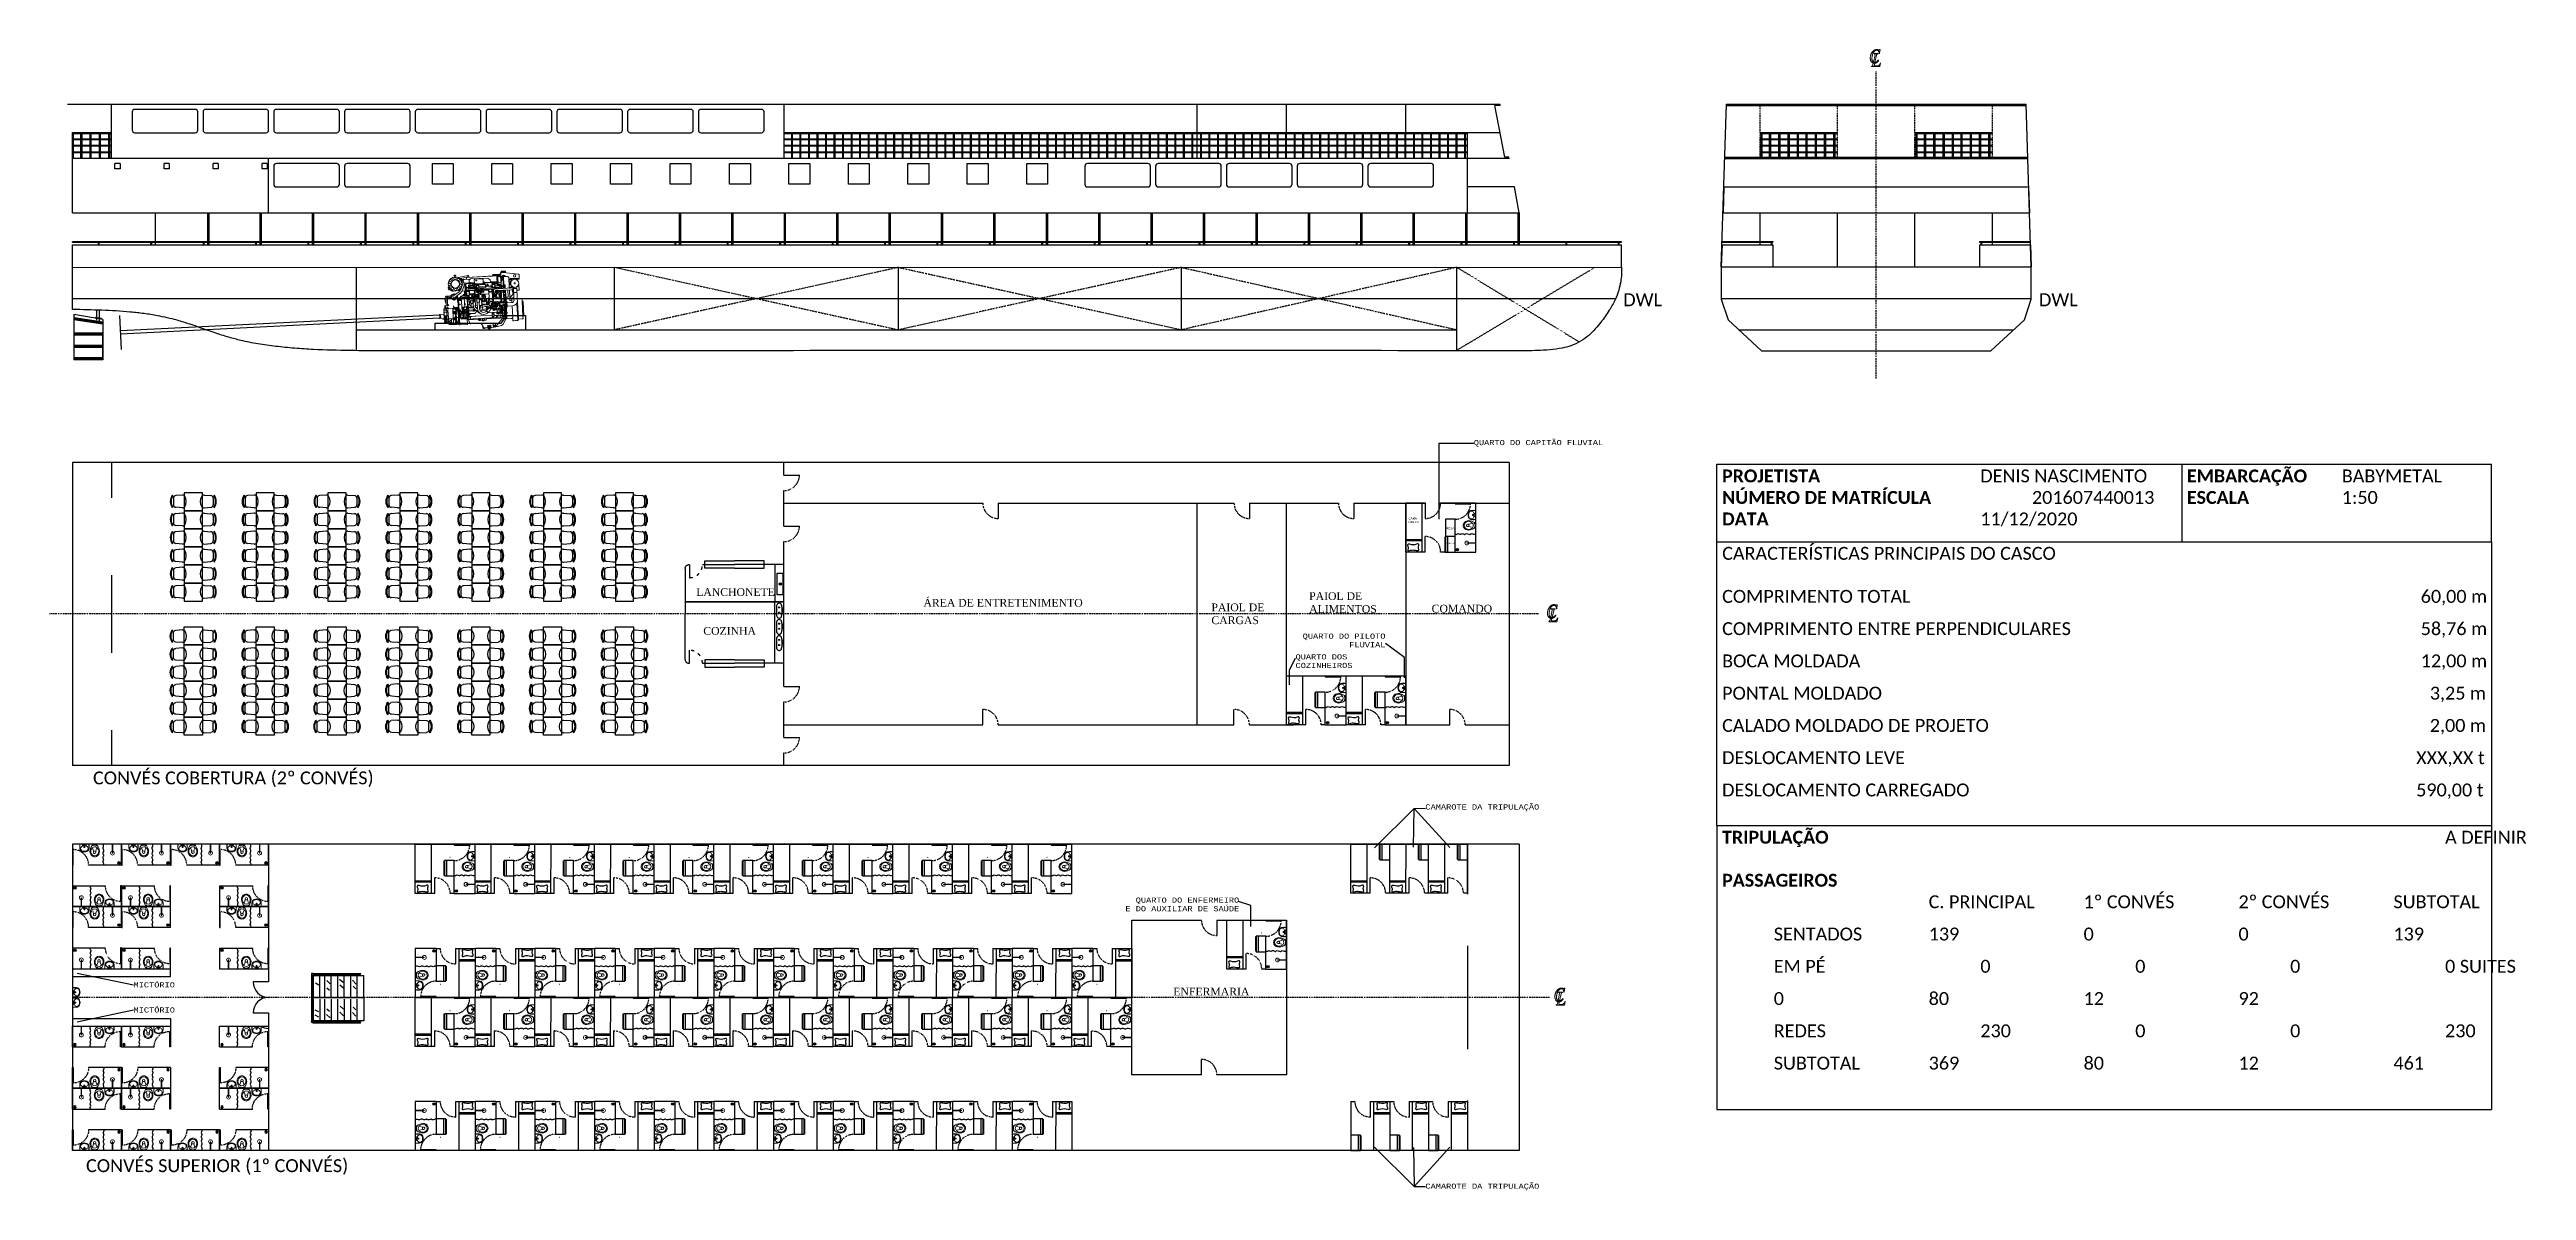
# Model space of a CAD drawing. Header units: millimetres. Extents: x 138823 to 235949, y -69097 to 9810.
# Drawn here: x 140018 to 235949, y -34399 to 9810 of the extents above; entities that cross this region are included whole.
import ezdxf

# ---------------------------------------------------------------- set-up
doc = ezdxf.new("R2010")
doc.units = ezdxf.units.MM
doc.linetypes.add('ACAD_ISO03W100', pattern=[30, 12, -18])
for name, color, linetype in [('0 CASCO', 7, 'Continuous'), ('1 PORAO', 6, 'ACAD_ISO03W100'), ('10 REFERENCIAS', 230, 'Continuous'), ('18 MOTORES E GERADORES', 14, 'Continuous'), ('2 LINHA DE CENTRO', 1, 'ACAD_ISO03W100'), ('29 TEXTO', 52, 'Continuous'), ('4 BALAUSTRADA', 50, 'Continuous'), ('5 MICTORIO', 30, 'Continuous'), ('6 TANQUES', 241, 'ACAD_ISO03W100'), ('90 SUITE', 7, 'Continuous'), ('91 ESCADA', 7, 'Continuous'), ('BUTTOCKS', 30, 'Continuous'), ('Casco', 7, 'Continuous'), ('Conves_superior', 4, 'Continuous'), ('Linha dagua', 151, 'Continuous')]:
    doc.layers.add(name, color=color, linetype=linetype)
doc.styles.add('BAL', font='arial.ttf')
doc.styles.add('Fonte', font='calibril.ttf', dxfattribs={"height": 500})
doc.styles.add('LEAD', font='cour.ttf', dxfattribs={"height": 200})
doc.styles.get("Standard").update_dxf_attribs({"font": 'arial.ttf'})
doc.dimstyles.new('Cota', dxfattribs={"dimtxt": 300, "dimasz": 0.18, "dimexe": 0.18, "dimexo": 0.0625, "dimgap": 0.1, "dimtad": 0, "dimtih": 1, "dimtoh": 1, "dimdec": 1, "dimzin": 0, "dimdsep": 46, "dimtxsty": 'Standard', "dimcen": 0.09, "dimclrd": 256, "dimclre": 256, "dimclrt": 256, "dimadec": 0, "dimazin": 0, "dimtfac": 1, "dimtdec": 1, "dimtofl": 0, "dimtmove": 0, "dimatfit": 3, "dimfxl": 1, "dimtfillclr": 256, "dimtolj": 1, "dimtzin": 0, "dimlwd": -1, "dimlwe": -1, "dimarcsym": 0})

msp = doc.modelspace()

# ---------------------------------------------------------------- texts
at = {"layer": '1 PORAO', "insert": (192253, -21055), "char_height": 300, "width": 1472.66, "attachment_point": 1}
msp.add_mtext('\\A1;', dxfattribs=at)
at = {"layer": '10 REFERENCIAS', "char_height": 200, "style": 'LEAD'}
for s, insert, attachment_point in [('QUARTO DO CAPITÃO FLUVIAL', (195179, -5448), 4), ('QUARTO DO PILOTO\\PFLUVIAL ', (191759, -13356), 9), ('QUARTO DOS \\PCOZINHEIROS', (188276, -13622), 1), ('CAMAROTE DA TRIPULAÇÃO', (193306, -19439), 1), ('QUARTO DO ENFERMEIRO\\PE DO AUXILIAR DE SAÚDE', (186094, -23048), 3), ('MICTÓRIO', (143271, -26433), 4), ('MICTÓRIO', (143271, -27405), 4), ('CAMAROTE DA TRIPULAÇÃO', (193306, -34399), 7)]:
    msp.add_mtext(s, dxfattribs=dict(at, insert=insert, attachment_point=attachment_point))
at = {"layer": '18 MOTORES E GERADORES', "lineweight": 0, "ltscale": 10, "width": 0.7}
msp.add_text(' LUGGER', height=24.2, rotation=3.11536, dxfattribs=at).set_placement((157970, 810))
at = {"layer": '29 TEXTO', "color": 5, "char_height": 300, "attachment_point": 1, "style": 'BAL'}
for s, width, insert in [('{\\fTimes New Roman|b0|i0|c0|p18;\\C256;LANCHONETE}', 4612.5, (165064, -11062)), ('{\\fTimes New Roman|b0|i0|c0|p18;\\C256;ÁREA DE ENTRETENIMENTO}', 6883.45, (173865, -11478)), ('{\\fTimes New Roman|b0|i0|c0|p18;\\C256;PAIOL DE ALIMENTOS}', 3216.28, (188804, -11218)), ('{\\fTimes New Roman|b0|i0|c0|p18;\\C256;PAIOL DE CARGAS }', 3216.28, (185018, -11654)), ('{\\fTimes New Roman|b0|i0|c0|p18;\\C256;COMANDO}', 4612.5, (193548, -11704)), ('{\\fTimes New Roman|b0|i0|c0|p18;\\C256;COZINHA}', 4612.5, (165339, -12567)), ('{\\fTimes New Roman|b0|i0|c0|p18;\\C256;ENFERMARIA}', 4612.5, (183542, -26542))]:
    msp.add_mtext_dynamic_manual_height_columns(s, width=width, gutter_width=125, heights=[0], dxfattribs=dict(at, insert=insert))
at = {"layer": '29 TEXTO', "char_height": 500, "attachment_point": 1, "style": 'Fonte'}
for s, insert in [('CONVÉS COBERTURA (2º CONVÉS)', (141702, -18163)), ('CONVÉS SUPERIOR (1º CONVÉS)', (141432, -33188))]:
    msp.add_mtext_dynamic_manual_height_columns(s, width=12970.01, gutter_width=2500, heights=[0], dxfattribs=dict(at, insert=insert))
at = {"layer": 'Casco', "char_height": 500, "attachment_point": 1, "style": 'Fonte'}
for s, width, heights, insert in [('\\pxql;{\\fCalibri Light|b1|i0|c0|p34;PROJETISTA^I}^I^I^IDENIS NASCIMENTO\\P{\\fCalibri Light|b1|i0|c0|p34;NÚMERO DE MATRÍCULA}^I^I201607440013\\P{\\fCalibri Light|b1|i0|c0|p34;DATA}^I^I^I^I^I11/12/2020', 17599.99, [2800], (204797, -6462)), ('\\pxt8;{\\fCalibri Light|b1|i0|c0|p34;EMBARCAÇÃO}^IBABYMETAL\\P{\\fCalibri Light|b1|i0|c0|p34;ESCALA}^I^I1:50', 11600.01, [0], (222797, -6462)), ('{\\Q1;CARACTERÍSTICAS PRINCIPAIS DO CASCO\\Q10;\\P}\\P\\pxsm1.5,ql;COMPRIMENTO TOTAL^I^I^I^I^I^I^I^I^I^I      60,00 m\\PCOMPRIMENTO ENTRE PERPENDICULARES^I^I^I^I^I^I^I      58,76 m\\PBOCA MOLDADA^I^I^I^I^I^I^I^I^I^I^I      12,00 m\\PPONTAL MOLDADO^I^I^I^I^I^I^I^I^I^I        3,25 m\\PCALADO MOLDADO DE PROJETO^I^I^I^I^I^I^I^I        2,00 m\\PDESLOCAMENTO LEVE^I^I^I^I^I^I^I^I^I^I     XXX,XX t\\PDESLOCAMENTO CARREGADO^I^I^I^I^I^I^I^I^I     590,00 t ', 29600, [10600], (204797, -9462)), ('{\\fCalibri Light|b1|i0|c0|p34;TRIPULAÇÃO^I^I^I^I^I^I^I^I^I^I^I^I}A DEFINIR\\P\\P{\\fCalibri Light|b1|i0|c0|p34;PASSAGEIROS}\\P\\pxsm1.5;^I^I^I^IC. PRINCIPAL^I1º CONVÉS^I^I2º CONVÉS^I^ISUBTOTAL\\P^ISENTADOS^I^I139^I^I^I0^I^I^I0^I^I^I139\\P^IEM PÉ^I^I^I0^I^I^I0^I^I^I0^I^I^I0^ISUITES^I^I0^I^I^I80^I^I^I12^I^I^I92\\P^IREDES^I^I^I230^I^I^I0^I^I^I0^I^I^I230\\P^ISUBTOTAL^I^I369^I^I^I80^I^I^I12^I^I^I461', 29600, [10600], (204797, -20462))]:
    msp.add_mtext_dynamic_manual_height_columns(s, width=width, gutter_width=2500, heights=heights, dxfattribs=dict(at, insert=insert))
at = {"layer": 'Linha dagua', "char_height": 500, "attachment_point": 1, "style": 'Fonte'}
for insert in [(200969, 362), (217069, 362)]:
    msp.add_mtext_dynamic_manual_height_columns('DWL', width=2578.63, gutter_width=2500, heights=[0], dxfattribs=dict(at, insert=insert))

# ---------------------------------------------------------------- blocks, each defined once
blk = doc.blocks.new('CABHAND')
at = {"const_width": 0.125, "elevation": -0.2}
for points in [[(-1, -0.5), (-1, 0)], [(1, -0.5), (1, 0)], [(-1.5, -0.5), (1.5, -0.5)]]:
    blk.add_lwpolyline(points, dxfattribs=at)
blk = doc.blocks.new('CABDRAW')
at = {"extrusion": (-1.83772e-16, -1, 0)}
for p, q in [((1, 0), (0, 0)), ((0, 0, 1), (1, 0, 1)), ((0, 0), (0, 0, 1)), ((1, 0, 1), (1, 0))]:
    blk.add_line(p, q, dxfattribs=at)
for points in [[(0, 0, 1), (1, 0, 1), (1, 0), (0, 0)], [(0, -1, 1), (1, -1, 1), (1, -1), (0, -1)]]:
    blk.add_3dface(points)
blk = doc.blocks.new('Suite')
at = {"layer": '90 SUITE'}
for p, q in [((123521, -37589), (123521, -35689)), ((123521, -35689), (125833, -35689)), ((124140, -35689), (124137, -37589)), ((124727, -36319), (124651, -36319)), ((124651, -36319), (124651, -36916)), ((124727, -36319), (124727, -36916, 379)), ((125027, -36319), (124727, -36319)), ((125027, -35689), (125027, -35719)), ((125027, -35719), (125627, -35719)), ((125027, -37589), (125027, -36319)), ((125833, -37589), (125833, -35689)), ((124138, -37112), (123522, -37110)), ((124137, -37162), (123522, -37160)), ((124271, -37589), (124271, -36989)), ((124651, -36916), (125027, -36916)), ((124271, -37589), (123521, -37589)), ((124137, -37589), (123521, -37589)), ((125027, -37589), (124871, -37589)), ((125027, -37589), (125833, -37589))]:
    blk.add_line(p, q, dxfattribs=at)
at = {"layer": '90 SUITE', "color": 177, "true_color": 0x293189}
blk.add_line((124862, -36192), (124868, -36194), dxfattribs=at)
at = {"layer": '90 SUITE', "lineweight": 5}
for p, q in [((125686, -36153), (125743, -36153)), ((125714, -36125), (125714, -36182)), ((125813, -36093), (125774, -36093)), ((125813, -36093), (125774, -36093)), ((125774, -36153), (125813, -36153)), ((125813, -36213), (125774, -36213)), ((125794, -36074), (125794, -36113)), ((125794, -36113), (125794, -36074)), ((125794, -36134), (125794, -36173)), ((125794, -36194), (125794, -36233)), ((125484, -37230), (125827, -37230)), ((125484, -37230), (125484, -37250)), ((125484, -37250), (125827, -37250)), ((125537, -36508), (125504, -36508)), ((125538, -36599), (125505, -36599)), ((125541, -36512), (125652, -36482)), ((125542, -36595), (125653, -36623)), ((125784, -36479), (125754, -36479)), ((125786, -36624), (125755, -36624)), ((125769, -36463), (125769, -36494)), ((125771, -36639), (125770, -36609)), ((125786, -36477), (125787, -36551)), ((125815, -36518), (125787, -36518)), ((125788, -36625), (125787, -36551)), ((125816, -36584), (125787, -36585))]:
    blk.add_line(p, q, dxfattribs=at)
for centre, radius in [((125714, -36153), 19.5), ((125714, -36153), 13.5), ((125794, -36093), 10.5), ((125794, -36093), 10.5), ((125794, -36153), 10.5), ((125794, -36213), 10.5), ((125769, -36479), 5.12), ((125770, -36624), 5.12)]:
    blk.add_circle(centre, radius, dxfattribs=at)
at = {"layer": '90 SUITE'}
for radius in [45.9, 36, 26.5, 14.8]:
    blk.add_circle((125114, -37494), radius, dxfattribs=at)
at = {"layer": '90 SUITE', "linetype": 'ACAD_ISO03W100'}
for centre, start, end in [((125027, -35719), 269.9538, 0), ((124271, -37589), 360, 90)]:
    blk.add_arc(centre, 600, start, end, dxfattribs=at)
at = {"layer": '90 SUITE', "lineweight": 5}
for centre, radius, start, end in [((125531, -36574), 205, 88.13564, 155.97897), ((125545, -36582), 184, 25.72358, 154.18587), ((125746, -36153), 219, 154.68393, 180), ((125746, -36153), 219, 180, 205.31607), ((125746, -36153), 213, 154.68393, 180), ((125746, -36153), 213, 180, 205.31607), ((125524, -36789), 421, 54.01683, 88.13564), ((125684, -36124), 150, 94.37118, 154.68393), ((125684, -36183), 150, 205.31607, 265.62882), ((125757, -36153), 206, 153.14526, 180), ((125757, -36153), 206, 180, 206.85474), ((125684, -36124), 144, 94.37118, 154.68393), ((125684, -36183), 144, 205.31607, 265.62882), ((125658, -36103), 95.5, 9.15675, 153.14526), ((125658, -36203), 95.5, 206.85474, 350.84325), ((125731, -36743), 771, 83.24367, 94.37118), ((125731, -35564), 771, 265.62882, 276.75633), ((125731, -36743), 765, 82.79093, 94.37118), ((125731, -35564), 765, 265.62882, 277.20907), ((125348, -36153), 410, 360, 9.15675), ((125348, -36153), 410, 350.84325, 360), ((125750, -36478), 35.8, 0.54697, 54.01683), ((125487, -36554), 157, 155.97897, 205.11497), ((125531, -36534), 205, 205.11497, 272.9583), ((125488, -36554), 120, 154.18587, 206.90806), ((125544, -36525), 184, 206.90806, 335.37036), ((125484, -37240), 75.2, 7.64652, 352.35348), ((125505, -36554), 45.6, 90.54697, 180.54697), ((125505, -36554), 45.6, 180.54697, 270.54697), ((125496, -36554), 61.8, 0.54697, 48.14936), ((125496, -36554), 61.8, 312.94458, 0.54697), ((125520, -36318), 421, 272.9583, 307.07711), ((125604, -36553), 117, 335.37036, 25.72358), ((125752, -36625), 35.8, 307.07711, 0.54697)]:
    blk.add_arc(centre, radius, start, end, dxfattribs=at)
at = {"layer": '90 SUITE'}
for points in [[(124010, -37444), (124020, -37518), (123888, -37523), (123699, -37522), (123604, -37537), (123614, -37442), (123614, -37398), (123593, -37305), (123610, -37289), (123673, -37290), (123938, -37289), (124003, -37275), (124024, -37320), (124012, -37356), (124010, -37444)], [(125027, -36889), (125070, -36907), (125138, -36874), (125216, -36902), (125319, -36874), (125412, -36904), (125427, -36889), (125602, -36903), (125666, -36876), (125743, -36899), (125827, -36889)]]:
    blk.add_spline(points, degree=3, dxfattribs=at)
at = {"layer": '90 SUITE', "rotation": 270}
for name, p, xscale, yscale, zscale in [('CABDRAW', (124651, -36331), 571.5, 12.7, 139.7), ('CABHAND', (124639, -36617, 229), 25.4, 25.4, 25.4)]:
    blk.add_blockref(name, p, dxfattribs=dict(at, xscale=xscale, yscale=yscale, zscale=zscale))
blk = doc.blocks.new('LC')
at = {"lineweight": 13}
for points in [[(-96, 631), (-109, 622), (-122, 612), (-131, 605), (-143, 595), (-153, 584), (-164, 573), (-174, 562), (-183, 550), (-193, 537), (-201, 524), (-209, 510), (-217, 496), (-220, 491), (-227, 475), (-233, 460), (-239, 444), (-244, 428), (-249, 412), (-252, 396), (-255, 380), (-257, 363), (-258, 347), (-258, 330), (-258, 318), (-257, 300), (-255, 282), (-252, 265), (-248, 249), (-244, 234), (-238, 219), (-232, 206), (-224, 193), (-216, 181), (-207, 170), (-202, 166), (-192, 156)], [(-173, 23), (-182, 14), (-193, 9), (-205, 7), (-205, -8), (110, -8), (142, 136), (133, 140)], [(-143, 177), (-153, 186), (-158, 191), (-166, 201), (-173, 213), (-179, 227), (-184, 241), (-188, 257), (-191, 275), (-193, 294), (-193, 314), (-193, 320), (-193, 337), (-191, 353), (-190, 370), (-187, 387), (-185, 403), (-181, 419), (-177, 435), (-172, 451), (-167, 467), (-161, 483), (-154, 498), (-147, 514), (-143, 523), (-134, 539), (-125, 553), (-116, 566), (-107, 578), (-96, 589), (-86, 598), (-75, 606), (-64, 613), (-53, 619), (-41, 623), (-29, 627), (-16, 629), (-4, 629)], [(-192, 156), (-180, 147), (-168, 140), (-156, 134), (-143, 130), (-130, 126), (-116, 124), (-102, 123), (-95, 124), (-82, 125), (-69, 127), (-56, 130), (-44, 135), (-32, 140), (-20, 146), (-9, 154), (2, 163), (13, 172), (24, 183), (35, 195), (45, 208), (55, 222), (60, 232), (64, 245), (61, 249)], [(-143, 129), (-159, 57), (-160, 53), (-165, 36), (-173, 23)], [(-85, 159), (-91, 159), (-105, 161), (-119, 164), (-143, 177)], [(44, 500), (-112, 500), (-112, 485), (-109, 485), (-93, 483), (-82, 478), (-75, 469), (-72, 456), (-73, 448), (-134, 172)], [(-74, 24), (-77, 24), (-89, 28), (-97, 37), (-99, 53), (-98, 64), (-85, 125)], [(-82, 638), (-96, 631)], [(61, 249), (56, 246), (48, 238), (38, 227), (27, 216), (16, 206), (5, 195), (5, 195), (-8, 185), (-20, 177), (-33, 171), (-46, 165), (-58, 162), (-72, 160), (-85, 159)], [(-14, 656), (-19, 656), (-32, 655), (-44, 652), (-57, 649), (-69, 644), (-82, 638)], [(-77, 159), (-17, 434), (-14, 444), (-8, 460), (-1, 471), (3, 474), (14, 480), (27, 484), (44, 485), (44, 500)], [(133, 140), (132, 136), (127, 120), (121, 104), (113, 90), (106, 76), (97, 63), (91, 56), (80, 45), (68, 36), (56, 29), (44, 25), (31, 24), (-74, 24)], [(93, 638), (92, 638), (84, 640), (69, 643), (49, 648), (39, 650), (24, 652), (11, 654), (-2, 656), (-14, 656)], [(-4, 629), (4, 629), (17, 627), (29, 624), (39, 618), (49, 612), (58, 603), (65, 593), (72, 582), (78, 568), (83, 553), (86, 537), (89, 519), (91, 499), (102, 500), (123, 656)], [(123, 656), (112, 656), (112, 654), (105, 642), (93, 638)]]:
    blk.add_lwpolyline(points, dxfattribs=at)
blk = doc.blocks.new('ESCADA')
at = {"layer": '91 ESCADA'}
for p, q in [((152281, -42166), (152281, -43998)), ((152331, -42136), (152311, -42136)), ((152331, -42136), (154181, -42136)), ((152331, -42186), (152331, -43998)), ((152331, -42186), (154181, -42186)), ((152363, -43067), (152363, -42219)), ((152367, -43979), (152367, -43131)), ((152566, -42588), (152440, -42519)), ((152613, -43067), (152613, -42219)), ((152617, -43979), (152617, -43131)), ((152803, -43067), (152803, -42219)), ((152807, -43979), (152807, -43131)), ((153003, -42543), (152881, -42417)), ((152985, -42798), (152881, -42707)), ((153053, -43067), (153053, -42219)), ((153057, -43979), (153057, -43131)), ((153303, -43067), (153303, -42219)), ((153307, -43979), (153307, -43131)), ((153509, -42484), (153373, -42368)), ((153519, -42707), (153387, -42592)), ((153553, -43067), (153553, -42219)), ((153557, -43979), (153557, -43131)), ((153803, -43067), (153803, -42219)), ((153807, -43979), (153807, -43131)), ((154018, -42557), (153875, -42403)), ((154004, -42738), (153899, -42634)), ((154053, -43067), (154053, -42219)), ((154057, -43979), (154057, -43131)), ((154303, -42219), (154303, -43067)), ((154307, -43067), (154307, -43979)), ((152331, -43998), (154181, -43998)), ((152331, -44048), (154181, -44048)), ((154307, -43979), (152347, -43979)), ((152569, -43837), (152423, -43754)), ((152569, -43625), (152426, -43555)), ((153013, -43855), (152870, -43733)), ((152988, -43607), (152884, -43516)), ((153519, -43778), (153376, -43638)), ((153523, -43516), (153390, -43401)), ((153997, -43792), (153871, -43652)), ((154007, -43548), (153902, -43443))]:
    blk.add_line(p, q, dxfattribs=at)
for points in [[(152345, -43169), (152345, -42219), (154303, -42219), (154303, -43067)], [(152349, -43067), (154307, -43067), (154307, -43979)], [(152349, -43979), (152349, -43131)]]:
    blk.add_lwpolyline(points, dxfattribs=at)
blk.add_arc((152311, -42166), 30, 90, 180, dxfattribs=at)
for points in [[(154181, -42186), (154198, -42186), (154198, -42136), (154181, -42136)], [(152331, -44048), (152307, -44048), (152281, -44022), (152281, -43998)], [(154181, -44048), (154198, -44048), (154198, -43998), (154181, -43998)]]:
    blk.add_open_spline(points, degree=3, dxfattribs=at)
blk = doc.blocks.new('VESTIARIO')
at = {"layer": '0 CASCO'}
for p, q in [((144144, -19795), (143338, -19795)), ((144144, -21695), (144144, -19795))]:
    blk.add_line(p, q, dxfattribs=at)
at = {"layer": '90 SUITE'}
for p, q in [((143338, -19795), (143338, -19825)), ((143338, -19825), (143938, -19825)), ((143338, -21695), (143338, -20425)), ((143338, -21695), (144144, -21695))]:
    blk.add_line(p, q, dxfattribs=at)
at = {"layer": '90 SUITE', "lineweight": 5}
for p, q in [((143866, -20614), (143832, -20615)), ((143867, -20706), (143833, -20706)), ((143870, -20619), (143980, -20589)), ((143871, -20702), (143982, -20729)), ((144008, -20260), (144065, -20260)), ((144036, -20231), (144036, -20288)), ((144113, -20585), (144082, -20585)), ((144114, -20730), (144083, -20731)), ((144135, -20200), (144096, -20200)), ((144135, -20200), (144096, -20200)), ((144096, -20260), (144135, -20260)), ((144135, -20320), (144096, -20320)), ((144097, -20570), (144098, -20601)), ((144099, -20746), (144099, -20715)), ((144115, -20584), (144115, -20658)), ((144144, -20624), (144115, -20624)), ((144116, -20731), (144115, -20658)), ((144116, -20180), (144116, -20219)), ((144116, -20219), (144116, -20180)), ((144116, -20240), (144116, -20279)), ((144116, -20300), (144116, -20339)), ((144144, -20691), (144116, -20691)), ((143801, -21336), (144144, -21336)), ((143801, -21336), (143801, -21356)), ((143801, -21356), (144144, -21356))]:
    blk.add_line(p, q, dxfattribs=at)
for centre, radius in [((144036, -20260), 19.5), ((144036, -20260), 13.5), ((144097, -20585), 5.12), ((144099, -20730), 5.12), ((144116, -20200), 10.5), ((144116, -20200), 10.5), ((144116, -20260), 10.5), ((144116, -20320), 10.5)]:
    blk.add_circle(centre, radius, dxfattribs=at)
at = {"layer": '90 SUITE'}
for radius in [45.9, 36, 26.5, 14.8]:
    blk.add_circle((143425, -21600), radius, dxfattribs=at)
at = {"layer": '90 SUITE', "linetype": 'ACAD_ISO03W100'}
blk.add_arc((143338, -19825), 600, 269.9538, 0, dxfattribs=at)
at = {"layer": '90 SUITE', "lineweight": 5}
for centre, radius, start, end in [((144006, -20230), 150, 94.37118, 154.68393), ((144006, -20230), 144, 94.37118, 154.68393), ((143980, -20210), 95.5, 9.15675, 153.14526), ((144053, -20849), 771, 83.24367, 94.37118), ((144053, -20849), 765, 83.19043, 94.37118), ((143816, -20661), 157, 155.97897, 205.11497), ((143860, -20680), 205, 88.13564, 155.97897), ((143859, -20640), 205, 205.11497, 272.9583), ((143816, -20661), 120, 154.18587, 206.90806), ((143873, -20688), 184, 25.72358, 154.18587), ((143872, -20632), 184, 206.90806, 335.37036), ((143833, -20660), 45.6, 90.54697, 180.54697), ((143833, -20660), 45.6, 180.54697, 270.54697), ((144068, -20260), 219, 154.68393, 180), ((144068, -20260), 219, 180, 205.31607), ((144068, -20260), 213, 154.68393, 180), ((144068, -20260), 213, 180, 205.31607), ((143853, -20896), 421, 54.01683, 88.13564), ((143824, -20660), 61.8, 0.54697, 48.14936), ((143824, -20660), 61.8, 312.94458, 0.54697), ((144006, -20290), 150, 205.31607, 265.62882), ((143848, -20425), 421, 272.9583, 307.07711), ((144079, -20260), 206, 153.14526, 180), ((144079, -20260), 206, 180, 206.85474), ((144006, -20290), 144, 205.31607, 265.62882), ((143980, -20310), 95.5, 206.85474, 350.84325), ((144053, -19670), 771, 265.62882, 276.75633), ((144053, -19670), 765, 265.62882, 276.80957), ((143933, -20659), 117, 335.37036, 25.72358), ((143670, -20260), 410, 360, 9.15675), ((143670, -20260), 410, 350.84325, 360), ((144079, -20584), 35.8, 0.54697, 54.01683), ((144080, -20732), 35.8, 307.07711, 0.54697), ((143801, -21346), 75.2, 7.64652, 352.35348)]:
    blk.add_arc(centre, radius, start, end, dxfattribs=at)
at = {"layer": '90 SUITE'}
blk.add_spline([(143338, -20995), (143381, -21014), (143449, -20981), (143526, -21009), (143629, -20981), (143723, -21010), (143738, -20995), (143912, -21010), (143977, -20982), (144054, -21005), (144144, -20995)], degree=3, dxfattribs=at)
blk = doc.blocks.new('LANCHONETE')
at = {"layer": '90 SUITE'}
for p, q in [((165401, -5948), (165401, -5657)), ((165401, -5657), (166550, -5657)), ((167698, -5657), (166550, -5657)), ((167698, -5948), (167698, -5657)), ((164635, -5951), (164635, -7719)), ((164779, -5807), (164807, -5807)), ((164807, -5819), (164805, -5819)), ((165307, -5807), (166550, -5807)), ((166550, -5948), (165401, -5948)), ((168462, -5807), (166550, -5807)), ((166550, -5948), (167698, -5948)), ((168105, -5807), (168105, -7234)), ((168318, -6552), (168273, -6557)), ((168318, -6552), (168313, -6507)), ((168318, -6552), (168363, -6547)), ((168318, -6552), (168318, -6552)), ((168318, -6552), (168323, -6597)), ((168318, -6552), (168318, -6552)), ((168318, -6552), (168318, -6552)), ((164635, -7234), (168462, -7234)), ((164635, -7248), (168462, -7248)), ((168105, -9631), (168111, -7248)), ((168170, -7447), (168170, -7732)), ((168249, -7465), (168306, -7465)), ((168249, -7663), (168306, -7663)), ((168278, -7494), (168278, -7437)), ((168278, -7691), (168278, -7634)), ((168377, -7447), (168377, -7732)), ((168433, -7506), (168394, -7506)), ((168394, -7566), (168433, -7566)), ((168433, -7626), (168394, -7626)), ((168433, -7626), (168394, -7626)), ((164635, -9487), (164635, -7719)), ((168170, -8077), (168170, -8362)), ((168249, -8095), (168306, -8095)), ((168249, -8292), (168306, -8292)), ((168278, -8124), (168278, -8067)), ((168278, -8321), (168278, -8264)), ((168377, -8077), (168377, -8362)), ((168433, -8136), (168394, -8136)), ((168394, -8196), (168433, -8196)), ((168433, -8256), (168394, -8256)), ((168433, -8256), (168394, -8256)), ((166550, -9490), (165401, -9490)), ((165401, -9490), (165401, -9781)), ((166550, -9490), (167698, -9490)), ((167698, -9490), (167698, -9781)), ((168170, -8707), (168170, -8991)), ((168249, -8725), (168306, -8725)), ((168249, -8922), (168306, -8922)), ((168278, -8753), (168278, -8696)), ((168278, -8951), (168278, -8894)), ((168377, -8707), (168377, -8991)), ((168433, -8766), (168394, -8766)), ((168394, -8826), (168433, -8826)), ((168433, -8886), (168394, -8886)), ((168433, -8886), (168394, -8886)), ((164779, -9631), (164807, -9631)), ((164807, -9620), (164805, -9619)), ((165307, -9631), (166550, -9631)), ((165401, -9781), (166550, -9781)), ((168462, -9631), (166550, -9631)), ((167698, -9781), (166550, -9781))]:
    blk.add_line(p, q, dxfattribs=at)
at = {"layer": '90 SUITE', "ltscale": 10}
for p, q in [((164805, -5813), (164805, -6313)), ((164805, -9626), (164805, -9126))]:
    blk.add_line(p, q, dxfattribs=at)
at = {"layer": '90 SUITE'}
blk.add_lwpolyline([(168425, -6136), (168425, -6976), (168193, -6976), (168193, -6136)], close=True, dxfattribs=at)
for centre, radius in [((168318, -6552), 45.5), ((168318, -6552), 26), ((168278, -7465), 19.5), ((168278, -7663), 19.5), ((168278, -7465), 13.5), ((168278, -7663), 13.5), ((168413, -7506), 10.5), ((168413, -7566), 10.5), ((168413, -7626), 10.5), ((168413, -7626), 10.5), ((168278, -8095), 19.5), ((168278, -8292), 19.5), ((168278, -8095), 13.5), ((168278, -8292), 13.5), ((168413, -8136), 10.5), ((168413, -8196), 10.5), ((168413, -8256), 10.5), ((168413, -8256), 10.5), ((168278, -8725), 19.5), ((168278, -8922), 19.5), ((168278, -8725), 13.5), ((168278, -8922), 13.5), ((168413, -8766), 10.5), ((168413, -8826), 10.5), ((168413, -8886), 10.5), ((168413, -8886), 10.5)]:
    blk.add_circle(centre, radius, dxfattribs=at)
at = {"layer": '90 SUITE', "linetype": 'ACAD_ISO03W100', "ltscale": 10}
for centre, start, end in [((164805, -5813), 270, 0), ((164805, -9626), 0, 90)]:
    blk.add_arc(centre, 500, start, end, dxfattribs=at)
at = {"layer": '90 SUITE'}
for centre, radius, start, end in [((168376, -7447), 206, 153.14526, 180), ((168278, -7397), 95.5, 9.15675, 153.14526), ((167968, -7447), 410, 0, 9.15675), ((168376, -7732), 206, 180, 206.85474), ((168376, -8077), 206, 153.14526, 180), ((168376, -8362), 206, 180, 206.85474), ((168376, -8707), 206, 153.14526, 180), ((168278, -7782), 95.5, 206.85474, 350.84325), ((168278, -8027), 95.5, 9.15675, 153.14526), ((168278, -8412), 95.5, 206.85474, 350.84325), ((168278, -8657), 95.5, 9.15675, 153.14526), ((167968, -7732), 410, 350.84325, 0), ((167968, -8077), 410, 0, 9.15675), ((167968, -8362), 410, 350.84325, 0), ((168376, -8991), 206, 180, 206.85474), ((168278, -9041), 95.5, 206.85474, 350.84325), ((167968, -8707), 410, 0, 9.15675), ((167968, -8991), 410, 350.84325, 0)]:
    blk.add_arc(centre, radius, start, end, dxfattribs=at)
for points in [[(164635, -5951), (164635, -5943), (164636, -5935), (164640, -5919), (164643, -5911), (164650, -5895), (164655, -5887), (164665, -5872), (164671, -5865), (164687, -5848), (164697, -5839), (164718, -5825), (164730, -5819), (164749, -5812), (164758, -5809), (164770, -5808), (164774, -5807), (164779, -5807)], [(164635, -9487), (164635, -9495), (164636, -9503), (164640, -9520), (164643, -9528), (164650, -9544), (164655, -9552), (164665, -9567), (164671, -9574), (164687, -9591), (164697, -9599), (164718, -9614), (164730, -9620), (164749, -9627), (164758, -9629), (164770, -9631), (164774, -9631), (164779, -9631)]]:
    blk.add_open_spline(points, degree=3, knots=[428.264069, 428.264069, 428.264069, 428.264069, 453.631824, 453.631824, 478.99958, 478.99958, 504.367336, 504.367336, 529.735091, 529.735091, 565.381812, 565.381812, 601.028533, 601.028533, 627.040332, 627.040332, 640.396103, 640.396103, 640.396103, 640.396103], dxfattribs=at)
blk = doc.blocks.new('MESA DA LANCHONETE')
at = {"layer": '90 SUITE'}
for p, q in [((161467, -7120), (161495, -7140)), ((161495, -7580), (161467, -7599)), ((161512, -7234), (161512, -7485)), ((161862, -7111), (161605, -7133)), ((161862, -7609), (161605, -7586)), ((162707, -7111), (162964, -7133)), ((162707, -7609), (162964, -7586)), ((163057, -7234), (163057, -7485)), ((163102, -7120), (163074, -7140)), ((163074, -7580), (163102, -7599))]:
    blk.add_line(p, q, dxfattribs=at)
blk.add_lwpolyline([(161935, -7019), (161935, -7719), (162635, -7719), (162635, -7019)], close=True, dxfattribs=at)
for centre, radius, start, end in [((161817, -7360), 424, 145.61966, 214.38034), ((161817, -7360), 390, 145.61966, 214.38034), ((161613, -7234), 102, 94.96974, 180), ((161613, -7485), 102, 180, 265.03026), ((161871, -7212), 102, 31.59303, 94.96974), ((161871, -7507), 102, 265.03026, 328.40697), ((161630, -7360), 384, 328.40697, 31.59303), ((162939, -7360), 384, 148.40697, 211.59303), ((162698, -7212), 102, 85.03026, 148.40697), ((162698, -7507), 102, 211.59303, 274.96974), ((162956, -7234), 102, 360, 85.03026), ((162956, -7485), 102, 274.96974, 360), ((162752, -7360), 390, 325.61966, 34.38034), ((162752, -7360), 424, 325.61966, 34.38034)]:
    blk.add_arc(centre, radius, start, end, dxfattribs=at)
blk = doc.blocks.new('QUARTO DO COMANDANTE')
at = {"layer": '90 SUITE'}
for p, q in [((192546, -5319), (192546, -3419)), ((192546, -3419), (193296, -3419)), ((193165, -3419), (193162, -5319)), ((193296, -3419), (193296, -4019)), ((193896, -3419), (195255, -3419)), ((194456, -3419), (194456, -3449)), ((194456, -3449), (195056, -3449)), ((195255, -5319), (195255, -3419)), ((193296, -5319), (193296, -4719)), ((194455, -4049), (194080, -4049)), ((194080, -4049), (194080, -4722)), ((194156, -4722), (194080, -4722)), ((194080, -4722), (194080, -5319)), ((194156, -4722), (194156, -5319, 379)), ((194456, -4722), (194156, -4722)), ((194455, -5319), (194455, -4049)), ((193162, -5319), (192546, -5319)), ((193296, -5319), (192546, -5319)), ((193163, -4843), (192547, -4841)), ((193163, -4893), (192547, -4891)), ((194052, -5319), (193896, -5319)), ((194052, -5319), (195255, -5319)), ((194080, -5319), (194455, -5319))]:
    blk.add_line(p, q, dxfattribs=at)
at = {"layer": '90 SUITE', "lineweight": 5}
for p, q in [((195242, -3824), (195203, -3824)), ((195242, -3824), (195203, -3824)), ((195222, -3805), (195222, -3844)), ((195222, -3844), (195222, -3805)), ((194977, -4239), (194944, -4239)), ((194978, -4330), (194945, -4330)), ((194982, -4243), (195092, -4213)), ((194982, -4326), (195093, -4354)), ((195114, -3884), (195171, -3884)), ((195143, -3856), (195143, -3913)), ((195225, -4209), (195194, -4210)), ((195226, -4354), (195195, -4355)), ((195203, -3884), (195242, -3884)), ((195242, -3944), (195203, -3944)), ((195209, -4194), (195209, -4225)), ((195211, -4370), (195210, -4339)), ((195222, -3865), (195222, -3904)), ((195222, -3925), (195222, -3964)), ((195226, -4208), (195227, -4282)), ((195255, -4248), (195227, -4249)), ((195228, -4356), (195227, -4282)), ((195256, -4315), (195227, -4315)), ((194913, -4960), (195255, -4960)), ((194913, -4960), (194913, -4980)), ((194913, -4980), (195255, -4980))]:
    blk.add_line(p, q, dxfattribs=at)
at = {"layer": '90 SUITE', "color": 177, "true_color": 0x293189}
blk.add_line((193888, -3923), (193894, -3925), dxfattribs=at)
at = {"layer": '90 SUITE', "lineweight": 5}
for centre, radius in [((195222, -3824), 10.5), ((195222, -3824), 10.5), ((195143, -3884), 19.5), ((195143, -3884), 13.5), ((195209, -4210), 5.12), ((195211, -4355), 5.12), ((195222, -3884), 10.5), ((195222, -3944), 10.5)]:
    blk.add_circle(centre, radius, dxfattribs=at)
at = {"layer": '90 SUITE'}
for radius in [45.9, 36, 26.5, 14.8]:
    blk.add_circle((194543, -5225), radius, dxfattribs=at)
at = {"layer": '90 SUITE', "linetype": 'ACAD_ISO03W100'}
for centre, start, end in [((193296, -3419), 270, 0), ((194456, -3449), 269.9538, 0), ((193296, -5319), 360, 90)]:
    blk.add_arc(centre, 600, start, end, dxfattribs=at)
at = {"layer": '90 SUITE', "lineweight": 5}
for centre, radius, start, end in [((195175, -3884), 219, 154.68393, 180), ((195175, -3884), 213, 154.68393, 180), ((195112, -3854), 150, 94.37118, 154.68393), ((195186, -3884), 206, 153.14526, 180), ((195112, -3854), 144, 94.37118, 154.68393), ((195087, -3834), 95.5, 9.15675, 153.14526), ((195159, -4474), 771, 83.24367, 94.37118), ((195159, -4474), 765, 82.79093, 94.37118), ((194777, -3884), 410, 360, 9.15675), ((194927, -4285), 157, 155.97897, 205.11497), ((194971, -4304), 205, 88.13564, 155.97897), ((194971, -4264), 205, 205.11497, 272.9583), ((194928, -4285), 120, 154.18587, 206.90806), ((194985, -4312), 184, 25.72358, 154.18587), ((194984, -4256), 184, 206.90806, 335.37036), ((194945, -4285), 45.6, 90.54697, 180.54697), ((194945, -4285), 45.6, 180.54697, 270.54697), ((195175, -3884), 219, 180, 205.31607), ((195175, -3884), 213, 180, 205.31607), ((195112, -3914), 150, 205.31607, 265.62882), ((194936, -4285), 61.8, 0.54697, 48.14936), ((194964, -4520), 421, 54.01683, 88.13564), ((194936, -4285), 61.8, 312.94458, 0.54697), ((195186, -3884), 206, 180, 206.85474), ((195112, -3914), 144, 205.31607, 265.62882), ((194960, -4049), 421, 272.9583, 307.07711), ((195087, -3934), 95.5, 206.85474, 350.84325), ((195159, -3295), 765, 265.62882, 277.20907), ((195159, -3295), 771, 265.62882, 276.75633), ((195044, -4284), 117, 335.37036, 25.72358), ((194777, -3884), 410, 350.84325, 360), ((195190, -4208), 35.8, 0.54697, 54.01683), ((195192, -4356), 35.8, 307.07711, 0.54697), ((194913, -4970), 75.2, 7.64652, 352.35348)]:
    blk.add_arc(centre, radius, start, end, dxfattribs=at)
at = {"layer": '90 SUITE'}
for points in [[(194455, -4619), (194498, -4638), (194567, -4605), (194644, -4633), (194747, -4605), (194841, -4635), (194855, -4619), (195030, -4634), (195095, -4606), (195171, -4629), (195255, -4619)], [(193035, -5175), (193045, -5248), (192913, -5253), (192725, -5253), (192630, -5268), (192640, -5173), (192640, -5129), (192618, -5036), (192636, -5020), (192699, -5020), (192963, -5020), (193029, -5005), (193050, -5050), (193038, -5087), (193035, -5175)]]:
    blk.add_spline(points, degree=3, dxfattribs=at)
at = {"layer": '90 SUITE', "rotation": 270}
for name, p, xscale, yscale, zscale in [('CABDRAW', (194080, -4735), 571.5, 12.7, 139.7), ('CABHAND', (194067, -5021, 229), 25.4, 25.4, 25.4)]:
    blk.add_blockref(name, p, dxfattribs=dict(at, xscale=xscale, yscale=yscale, zscale=zscale))
at = {"layer": '90 SUITE', "attachment_point": 1, "style": 'LEAD'}
for s, width, insert, char_height in [('CAMA ÚNICA', 251.14, (192653, -3980), 80), ('MESA', 251.14, (194109, -4360), 80), ('ARMÁRIO', 285.9, (194084, -4956), 50)]:
    blk.add_mtext_dynamic_manual_height_columns(s, width=width, gutter_width=1000, heights=[0], dxfattribs=dict(at, insert=insert, char_height=char_height))
blk = doc.blocks.new('Camarote 2 pessoas')
at = {"layer": '90 SUITE'}
for p, q in [((190310, -18543), (190310, -16643)), ((190310, -16643), (191816, -16643)), ((190929, -16643), (190926, -18543)), ((191516, -16643), (191440, -16643)), ((191440, -16643), (191440, -17240)), ((191440, -17240), (191815, -17240)), ((191516, -16643), (191516, -17240, 379)), ((191816, -16643), (191516, -16643)), ((191816, -18543), (191816, -16643)), ((190926, -18066), (190311, -18065)), ((190926, -18116), (190311, -18115)), ((191060, -18543), (191060, -17943)), ((190926, -18543), (190310, -18543)), ((191060, -18543), (190310, -18543)), ((191816, -18543), (191660, -18543))]:
    blk.add_line(p, q, dxfattribs=at)
at = {"layer": '90 SUITE', "linetype": 'ACAD_ISO03W100'}
blk.add_arc((191060, -18543), 600, 360, 90, dxfattribs=at)
at = {"layer": '90 SUITE'}
blk.add_spline([(190799, -18399), (190808, -18472), (190677, -18477), (190488, -18476), (190393, -18491), (190403, -18397), (190403, -18352), (190381, -18260), (190399, -18244), (190462, -18244), (190727, -18244), (190792, -18229), (190813, -18274), (190801, -18310), (190799, -18399)], degree=3, dxfattribs=at)
at = {"layer": '90 SUITE', "rotation": 270}
for name, p, xscale, yscale, zscale in [('CABHAND', (191427, -16941, 229), 25.4, 25.4, 25.4), ('CABDRAW', (191440, -16656), 571.5, 12.7, 139.7)]:
    blk.add_blockref(name, p, dxfattribs=dict(at, xscale=xscale, yscale=yscale, zscale=zscale))

# ---------------------------------------------------------------- linework, layer by layer
for p, q in [((140713, 7692), (196198, 7692)), ((168462, 7692), (168462, 5592)), ((196207, 7642), (196198, 7692)), ((196546, 5592), (196538, 5637)), ((140903, -262), (140903, 1371)), ((151903, -1858), (151903, 1371)), ((161903, -1049), (161903, 1371)), ((172903, -1049), (172903, 1371)), ((183854, -1049), (183854, 1371)), ((168462, -7762), (176162, -7762)), ((176762, -7762), (185892, -7762)), ((186492, -7762), (189934, -7762)), ((190534, -7762), (193296, -7762)), ((193840, -7762), (196546, -7762)), ((168462, -16362), (176162, -16362)), ((176762, -16362), (185892, -16362)), ((186492, -16362), (188212, -16362)), ((192546, -16362), (194246, -16362))]:
    msp.add_line(p, q)
for points in [[(184462, -16362), (184462, -12062), (184462, -7762)], [(187922, -16362), (187922, -12062), (187922, -7762)]]:
    msp.add_lwpolyline(points)
at = {"layer": '0 CASCO'}
for p, q in [((184462, 5592), (184462, 7692)), ((187922, 5592), (187922, 7692)), ((192546, 5592), (192546, 7692)), ((204766, 1387), (204964, 7692)), ((216766, 1387), (216567, 7692)), ((194934, 5592), (194934, 6592)), ((194934, 6592), (196196, 6592)), ((142753, 5392), (142553, 5392)), ((142553, 5192), (142553, 5392)), ((142753, 5192), (142553, 5192)), ((142753, 5392), (142753, 5192)), ((144653, 5392), (144453, 5392)), ((144453, 5192), (144453, 5392)), ((144653, 5192), (144453, 5192)), ((144653, 5392), (144653, 5192)), ((146553, 5392), (146353, 5392)), ((146353, 5192), (146353, 5392)), ((146553, 5192), (146353, 5192)), ((146553, 5392), (146553, 5192)), ((148453, 5392), (148253, 5392)), ((148253, 5192), (148253, 5392)), ((148453, 5192), (148253, 5192)), ((148453, 5392), (148453, 5192)), ((148503, 3487), (148503, 5592)), ((194934, 3487), (194934, 5592)), ((204898, 5592), (216634, 5592)), ((144104, 3487), (144104, 2240)), ((146134, 3487), (146134, 2240)), ((146184, 3487), (146184, 2240)), ((148164, 3487), (148164, 2240)), ((148214, 3487), (148214, 2240)), ((150194, 3487), (150194, 2240)), ((150244, 3487), (150244, 2240)), ((152224, 3487), (152224, 2240)), ((152274, 3487), (152274, 2240)), ((154254, 3487), (154254, 2240)), ((154304, 3487), (154304, 2240)), ((156284, 3487), (156284, 2240)), ((156334, 3487), (156334, 2240)), ((158314, 3487), (158314, 2240)), ((158364, 3487), (158364, 2240)), ((160344, 3487), (160344, 2240)), ((160394, 3487), (160394, 2240)), ((162374, 3487), (162374, 2240)), ((162424, 3487), (162424, 2240)), ((164404, 3487), (164404, 2240)), ((164454, 3487), (164454, 2240)), ((166434, 3487), (166434, 2240)), ((166484, 3487), (166484, 2240)), ((168464, 3487), (168464, 2240)), ((168514, 3487), (168514, 2240)), ((170494, 3487), (170494, 2240)), ((170544, 3487), (170544, 2240)), ((172524, 3487), (172524, 2240)), ((172574, 3487), (172574, 2240)), ((174554, 3487), (174554, 2240)), ((174604, 3487), (174604, 2240)), ((176584, 3487), (176584, 2240)), ((176634, 3487), (176634, 2240)), ((178614, 3487), (178614, 2240)), ((178664, 3487), (178664, 2240)), ((180644, 3487), (180644, 2240)), ((180694, 3487), (180694, 2240)), ((182674, 3487), (182674, 2240)), ((182724, 3487), (182724, 2240)), ((184704, 3487), (184704, 2240)), ((184754, 3487), (184754, 2240)), ((186734, 3487), (186734, 2240)), ((186784, 3487), (186784, 2240)), ((188764, 3487), (188764, 2240)), ((188814, 3487), (188814, 2240)), ((190794, 3487), (190794, 2240)), ((190844, 3487), (190844, 2240)), ((192824, 3487), (192824, 2240)), ((192874, 3487), (192874, 2240)), ((194854, 3487), (194854, 2240)), ((194904, 3487), (194904, 2240)), ((196884, 3487), (196884, 2240)), ((196934, 3487), (196934, 2240)), ((204832, 3487), (216700, 3487)), ((206265, 2370), (206265, 3487)), ((209265, 1387), (209265, 3487)), ((212267, 1387), (212267, 3487)), ((215267, 2370), (215267, 3487)), ((206265, 2240), (206265, 2340)), ((215267, 2240), (215267, 2340)), ((140903, 1371), (200903, 1370)), ((204766, 1387), (216766, 1387)), ((142083, -645), (140953, -455)), ((140953, -455), (140953, -2210)), ((142078, -827), (140959, -667)), ((142083, -790), (140965, -629)), ((142083, -751), (140970, -591)), ((141780, -594), (141784, -569)), ((141903, -615), (141780, -594)), ((142031, -611), (141784, -569)), ((141853, -683), (141853, -263)), ((141954, -700), (141954, -263)), ((142083, -645), (142083, -2210)), ((142731, -494), (142797, -1815)), ((142073, -1659), (140943, -1659)), ((142073, -1697), (140943, -1697)), ((142073, -1735), (140943, -1735)), ((142083, -1184), (140953, -1184)), ((142083, -1222), (140953, -1222)), ((142083, -1260), (140953, -1260)), ((142083, -1697), (140953, -1697)), ((142083, -1697), (142083, -1222)), ((142083, -2172), (142083, -1697)), ((151903, -1049), (194523, -1049)), ((142083, -2134), (140953, -2134)), ((142083, -2172), (140953, -2172)), ((142083, -2172), (140953, -2172)), ((142083, -2210), (140953, -2210)), ((196546, -6195), (140903, -6195)), ((140903, -6195), (140903, -17928)), ((142413, -6195), (142413, -7562)), ((168462, -6679), (168462, -6195)), ((168462, -6679), (169062, -6679)), ((196546, -6195), (196546, -17928)), ((168462, -7762), (168462, -7279)), ((168462, -8656), (168462, -7762)), ((176762, -7762), (176762, -8362)), ((186492, -7762), (186492, -8362)), ((190534, -7762), (190534, -8362)), ((192546, -7762), (192546, -16362)), ((168462, -8656), (169062, -8656)), ((168462, -14868), (168462, -9256)), ((142413, -10562), (142413, -13562)), ((168462, -14868), (169062, -14868)), ((168462, -16845), (168462, -15468)), ((176162, -16362), (176162, -15762)), ((185892, -16362), (185892, -15762)), ((194246, -16362), (194246, -15762)), ((142413, -16562), (142413, -17928)), ((168462, -16845), (169062, -16845)), ((194846, -16362), (196546, -16362)), ((196546, -17928), (140903, -17928)), ((168462, -17928), (168462, -17445)), ((196934, -20985), (140903, -20985)), ((140903, -20985), (140903, -32853)), ((148503, -20985), (148503, -26319)), ((194934, -20985), (194934, -22919)), ((196934, -20985), (196934, -32853)), ((181929, -29919), (181929, -23919)), ((181929, -23919), (184629, -23919)), ((185229, -23919), (185229, -24519)), ((185229, -23919), (187929, -23919)), ((187929, -23919), (187929, -29919)), ((194934, -24919), (194934, -28919)), ((140903, -25809), (140903, -26109)), ((144703, -26109), (144703, -25809)), ((140903, -26109), (144703, -26109)), ((148503, -26319), (147903, -26319)), ((140903, -27730), (144703, -27730)), ((144703, -27730), (144703, -28029)), ((147903, -27519), (148503, -27519)), ((148503, -27519), (148503, -32853)), ((184629, -29919), (184629, -29319)), ((184629, -29919), (181929, -29919)), ((187929, -29919), (185229, -29919)), ((194934, -30919), (194934, -32853)), ((196934, -32853), (140903, -32853))]:
    msp.add_line(p, q, dxfattribs=at)
at = {"layer": '0 CASCO', "linetype": 'ACAD_ISO03W100'}
for p, q in [((206265, 5637), (206265, 7642)), ((209265, 5637), (209265, 7642)), ((212267, 5637), (212267, 7642)), ((215267, 5637), (215267, 7642))]:
    msp.add_line(p, q, dxfattribs=at)
at = {"layer": '0 CASCO', "color": 3}
for p, q in [((140970, -591), (140953, -589)), ((140965, -629), (140953, -627)), ((140959, -667), (140953, -667)), ((142027, -636), (142031, -611)), ((142083, -2210), (142083, -2172))]:
    msp.add_line(p, q, dxfattribs=at)
at = {"layer": '0 CASCO'}
for points in [[(145762, 6687), (145762, 7392, 0.414214), (145662, 7492), (143321, 7492, 0.414214), (143221, 7392), (143221, 6687, 0.414214), (143321, 6587), (145662, 6587, 0.414214)], [(148503, 6687), (148503, 7392, 0.414214), (148403, 7492), (146062, 7492, 0.414214), (145962, 7392), (145962, 6687, 0.414214), (146062, 6587), (148403, 6587, 0.414214)], [(151244, 6687), (151244, 7392, 0.414214), (151144, 7492), (148803, 7492, 0.414214), (148703, 7392), (148703, 6687, 0.414214), (148803, 6587), (151144, 6587, 0.414214)], [(153985, 6687), (153985, 7392, 0.414214), (153885, 7492), (151544, 7492, 0.414214), (151444, 7392), (151444, 6687, 0.414214), (151544, 6587), (153885, 6587, 0.414214)], [(156727, 6687), (156727, 7392, 0.414214), (156627, 7492), (154285, 7492, 0.414214), (154185, 7392), (154185, 6687, 0.414214), (154285, 6587), (156627, 6587, 0.414214)], [(159468, 6687), (159468, 7392, 0.414214), (159368, 7492), (157027, 7492, 0.414214), (156927, 7392), (156927, 6687, 0.414214), (157027, 6587), (159368, 6587, 0.414214)], [(162209, 6687), (162209, 7392, 0.414214), (162109, 7492), (159768, 7492, 0.414214), (159668, 7392), (159668, 6687, 0.414214), (159768, 6587), (162109, 6587, 0.414214)], [(164950, 6687), (164950, 7392, 0.414214), (164850, 7492), (162509, 7492, 0.414214), (162409, 7392), (162409, 6687, 0.414214), (162509, 6587), (164850, 6587, 0.414214)], [(167691, 6687), (167691, 7392, 0.414214), (167591, 7492), (165250, 7492, 0.414214), (165150, 7392), (165150, 6687, 0.414214), (165250, 6587), (167591, 6587, 0.414214)], [(151244, 4587), (151244, 5292, 0.414214), (151144, 5392), (148803, 5392, 0.414214), (148703, 5292), (148703, 4587, 0.414214), (148803, 4487), (151144, 4487, 0.414214)], [(151544, 5392, 0.414214), (151444, 5292), (151444, 4587, 0.414214), (151544, 4487), (153885, 4487, 0.414214), (153985, 4587), (153985, 5292, 0.414214), (153885, 5392)], [(182658, 4587), (182658, 5292, 0.414214), (182558, 5392), (180217, 5392, 0.414214), (180117, 5292), (180117, 4587, 0.414214), (180217, 4487), (182558, 4487, 0.414214)], [(182958, 5392, 0.414214), (182858, 5292), (182858, 4587, 0.414214), (182958, 4487), (185300, 4487, 0.414214), (185400, 4587), (185400, 5292, 0.414214), (185300, 5392)], [(185700, 5392, 0.414214), (185600, 5292), (185600, 4587, 0.414214), (185700, 4487), (188041, 4487, 0.414214), (188141, 4587), (188141, 5292, 0.414214), (188041, 5392)], [(188441, 5392, 0.414214), (188341, 5292), (188341, 4587, 0.414214), (188441, 4487), (190782, 4487, 0.414214), (190882, 4587), (190882, 5292, 0.414214), (190782, 5392)], [(191182, 5392, 0.414214), (191082, 5292), (191082, 4587, 0.414214), (191182, 4487), (193523, 4487, 0.414214), (193623, 4587), (193623, 5292, 0.414214), (193523, 5392)]]:
    msp.add_lwpolyline(points, format="xyb", close=True, dxfattribs=at)
for points in [[(155652, 5392), (155652, 4592), (154844, 4592), (154844, 5392)], [(157954, 5392), (157954, 4592), (157146, 4592), (157146, 5392)], [(160256, 5392), (160256, 4592), (159448, 4592), (159448, 5392)], [(162558, 5392), (162558, 4592), (161750, 4592), (161750, 5392)], [(164860, 5392), (164860, 4592), (164052, 4592), (164052, 5392)], [(167162, 5392), (167162, 4592), (166354, 4592), (166354, 5392)], [(169464, 5392), (169464, 4592), (168656, 4592), (168656, 5392)], [(171766, 5392), (171766, 4592), (170958, 4592), (170958, 5392)], [(174068, 5392), (174068, 4592), (173260, 4592), (173260, 5392)], [(176370, 5392), (176370, 4592), (175562, 4592), (175562, 5392)], [(178672, 5392), (178672, 4592), (177864, 4592), (177864, 5392)]]:
    msp.add_lwpolyline(points, close=True, dxfattribs=at)
msp.add_lwpolyline([(204766, 1387), (204766, 137), (205030, -663), (206321, -1863), (210766, -1863), (215210, -1863), (216502, -663), (216766, 137), (216766, 1387)], dxfattribs=at)
at = {"layer": '0 CASCO', "linetype": 'ACAD_ISO03W100'}
for centre, start, end in [((168462, -6679), 270, 0), ((176762, -7762), 180, 270), ((186492, -7762), 180, 270), ((190534, -7762), 180, 270), ((168462, -8656), 270, 0), ((168462, -14868), 270, 0), ((176162, -16362), 0, 90), ((185892, -16362), 360, 90), ((194246, -16362), 0, 90), ((168462, -16845), 270, 0), ((185229, -23919), 180, 270), ((184629, -29919), 0, 90)]:
    msp.add_arc(centre, 600, start, end, dxfattribs=at)
at = {"layer": '0 CASCO'}
for centre, start, end in [((148503, -26319), 180, 270), ((148503, -27519), 90, 180), ((148503, -27519), 238.19468, 270)]:
    msp.add_arc(centre, 600, start, end, dxfattribs=at)
msp.add_spline([(200903, 1388), (200899, 1108), (200870, 810), (200792, 480), (200650, 113), (200427, -294), (200099, -759), (199886, -1015), (199630, -1267), (199317, -1493), (198936, -1669), (198603, -1758), (198123, -1827), (197645, -1855), (197215, -1861), (193504, -1862), (153023, -1862), (151653, -1855), (150238, -1812), (149512, -1764), (148789, -1693), (148087, -1594), (147427, -1462), (146966, -1340), (146394, -1158), (145468, -836), (144958, -680), (144194, -504), (143677, -422), (143147, -362), (142043, -293), (140903, -262)], degree=3, dxfattribs=at)
at = {"layer": '1 PORAO'}
for p, q in [((161903, 1371), (172903, -1049)), ((172903, 1370), (161903, -1049)), ((183854, 1370), (172903, -1049)), ((172903, 1370), (183854, -1049)), ((194523, 1370), (183854, -1049)), ((183854, 1370), (194523, -1049))]:
    msp.add_line(p, q, dxfattribs=at)
at = {"layer": '10 REFERENCIAS'}
for p, q in [((192844, -21103), (192869, -19597)), ((194247, -21111), (192869, -19597)), ((192844, -32735), (192869, -34241)), ((194247, -32727), (192869, -34241))]:
    msp.add_line(p, q, dxfattribs=at)
at = {"layer": '18 MOTORES E GERADORES', "lineweight": 0, "ltscale": 10}
for p, q in [((155672, 1057), (155758, 1062)), ((155672, 1057), (155673, 1051)), ((155673, 1051), (155759, 1056)), ((155706, 1065), (155724, 1066)), ((155706, 1059), (155706, 1065)), ((155709, 999), (155706, 1053)), ((155724, 1066), (155728, 1000)), ((155759, 1056), (155758, 1062)), ((155838, 980), (156226, 1052)), ((155923, 935), (156208, 988)), ((156182, 977), (157413, 1044)), ((156184, 982), (157409, 1049)), ((156184, 982), (156185, 977)), ((156201, 987), (156191, 1045)), ((156208, 988), (156208, 983)), ((156257, 1024), (156259, 987)), ((157178, 1049), (157179, 1036)), ((157182, 1087), (157184, 1058)), ((157459, 1078), (157184, 1063)), ((157460, 1073), (157184, 1058)), ((157450, 1109), (157189, 1095)), ((157340, 989), (157342, 989)), ((157347, 875), (157340, 989)), ((157376, 1002), (157341, 1000)), ((157342, 988), (157341, 1000)), ((157376, 990), (157342, 988)), ((157349, 1046), (157349, 1045)), ((157365, 965), (157349, 964)), ((157350, 943), (157349, 964)), ((157358, 965), (157357, 989)), ((157357, 989), (157367, 968)), ((157376, 916), (157372, 990)), ((157378, 966), (157373, 966)), ((157489, 1017), (157375, 1011)), ((157393, 688), (157375, 1011)), ((157409, 1049), (157409, 1048)), ((157436, 1014), (157435, 1022)), ((157458, 1102), (157460, 1073)), ((157465, 1069), (157488, 1070)), ((157495, 1158), (157488, 1157)), ((157493, 1071), (157488, 1157)), ((157508, 1028), (157489, 1027)), ((157507, 684), (157489, 1027)), ((157695, 1188), (157494, 1177)), ((157499, 1083), (157494, 1177)), ((157539, 1190), (157505, 1188)), ((157505, 1188), (157506, 1178)), ((157585, 1175), (157507, 1171)), ((157518, 842), (157508, 1028)), ((157547, 1012), (157509, 1010)), ((157547, 1012), (157509, 1010)), ((157547, 1000), (157510, 997)), ((157511, 1224), (157680, 1233)), ((157511, 1224), (157511, 1210)), ((157511, 1210), (157680, 1219)), ((157530, 1211), (157531, 1189)), ((157580, 1197), (157539, 1195)), ((157539, 1190), (157539, 1195)), ((157561, 1031), (157546, 1030)), ((157553, 895), (157546, 1030)), ((157562, 999), (157547, 999)), ((157579, 1039), (157560, 1038)), ((157565, 944), (157560, 1038)), ((157606, 554), (157579, 1039)), ((157580, 1197), (157580, 1192)), ((157614, 1194), (157580, 1192)), ((157623, 1034), (157580, 1032)), ((157585, 1001), (157582, 1001)), ((157596, 1007), (157585, 1006)), ((157596, 813), (157585, 1006)), ((157588, 1175), (158179, 1106)), ((157596, 1013), (157755, 1017)), ((157612, 711), (157596, 1013)), ((157614, 1199), (157655, 1201)), ((157614, 1194), (157614, 1199)), ((157624, 1014), (157623, 1034)), ((157644, 1033), (157630, 1033)), ((157631, 1014), (157630, 1033)), ((157654, 1024), (157655, 1015)), ((157655, 1196), (157655, 1201)), ((157655, 1196), (157689, 1198)), ((157657, 1028), (157689, 1030)), ((157657, 1028), (157657, 1015)), ((157662, 1218), (157663, 1196)), ((157821, 621), (157802, 973)), ((158208, 945), (158201, 1083)), ((155456, 607), (155458, 609)), ((155493, 569), (155456, 601)), ((155460, 532), (155493, 569)), ((155502, 494), (155460, 532)), ((155467, 607), (155463, 610)), ((155467, 607), (155477, 618)), ((155496, 581), (155467, 607)), ((155527, 539), (155493, 569)), ((155531, 480), (155503, 493)), ((155545, 471), (155545, 471)), ((155545, 471), (155545, 471)), ((155550, 272), (155555, 186)), ((155550, 272), (155560, 272)), ((155570, 187), (155555, 186)), ((155560, 280), (155563, 221)), ((155562, 244), (155563, 221)), ((155565, 291), (155615, 324)), ((155589, 261), (155568, 269)), ((155571, 293), (155612, 296)), ((155610, 465), (155575, 496)), ((155602, 455), (155610, 465)), ((155630, 447), (155610, 465)), ((155651, 443), (155621, 470)), ((155678, 98), (155625, 125)), ((155651, 443), (155662, 455)), ((155653, 441), (155651, 443)), ((155865, 414), (155654, 260)), ((155671, 109), (155670, 133)), ((155691, 99), (155741, 131)), ((155697, 110), (155695, 134)), ((155914, 356), (155701, 194)), ((155724, 212), (155773, 215)), ((155741, 324), (155729, 330)), ((155773, 163), (155809, 165)), ((155791, 263), (155792, 233)), ((155803, 272), (155814, 59)), ((155814, 59), (155830, 60)), ((155830, 60), (155818, 283)), ((155827, 117), (155857, 119)), ((155827, 117), (155880, -859)), ((155859, 87), (155853, 178)), ((155856, 146), (155881, -316)), ((155911, -863), (155857, 125)), ((155874, 472), (155858, 476)), ((155859, 185), (156063, 196)), ((155863, 84), (155971, 89)), ((155874, 88), (155870, 175)), ((155872, 483), (155873, 465)), ((155875, 463), (155873, 465)), ((155874, 484), (155875, 463)), ((155874, 179), (155963, 184)), ((155936, 166), (155874, 163)), ((155875, 463), (155886, 464)), ((155885, 488), (155880, 488)), ((155886, 458), (155885, 491)), ((155888, 488), (155908, 489)), ((155889, 464), (155909, 465)), ((155890, 452), (155901, 452)), ((155900, 501), (155904, 502)), ((155904, 188), (155981, 204)), ((155907, 507), (155907, 505)), ((155907, 505), (155909, 462)), ((155909, 462), (155908, 496)), ((155912, 191), (155955, 249)), ((155935, 500), (155934, 531)), ((155934, 531), (155935, 500)), ((155935, 120), (155937, 88)), ((155946, 88), (155944, 159)), ((155967, 163), (155947, 162)), ((155951, 179), (155958, 92)), ((155954, 171), (156206, 185)), ((155954, 171), (155954, 176)), ((155960, 563), (155960, 547)), ((155960, 252), (155981, 253)), ((155969, 93), (155966, 172)), ((155967, 167), (155983, -127)), ((156038, 907), (155978, 903)), ((155983, 204), (156070, 209)), ((155986, 253), (156263, 268)), ((155986, 254), (155990, 267)), ((155987, 212), (155986, 252)), ((155995, 453), (156131, 460)), ((155996, 272), (156260, 286)), ((156265, 910), (156038, 897)), ((156038, 907), (156040, 877)), ((156041, 322), (156045, 323)), ((156041, 322), (156042, 306)), ((156046, 305), (156042, 306)), ((156042, 295), (156042, 281)), ((156045, 323), (156099, 326)), ((156045, 299), (156101, 302)), ((156046, 305), (156100, 308)), ((156046, 305), (156047, 299)), ((156057, 322), (156058, 306)), ((156273, 770), (156067, 759)), ((156070, 207), (156070, 204)), ((156117, 702), (156071, 699)), ((156072, 209), (156084, 210)), ((156079, 189), (156100, -196)), ((156086, 210), (156163, 214)), ((156087, 324), (156088, 308)), ((156087, 207), (156087, 205)), ((156089, 437), (156094, 351)), ((156137, 434), (156090, 432)), ((156141, 359), (156094, 357)), ((156095, 198), (156191, 203)), ((156099, 326), (156103, 325)), ((156099, 308), (156100, 302)), ((156104, 309), (156100, 308)), ((156103, 325), (156104, 309)), ((156105, 298), (156106, 285)), ((156112, 539), (156113, 550)), ((156120, 402), (156112, 539)), ((156115, 595), (156113, 697)), ((156119, 697), (156113, 697)), ((156113, 550), (156117, 560)), ((156121, 622), (156115, 622)), ((156115, 595), (156226, 601)), ((156118, 562), (156115, 595)), ((156117, 560), (156124, 570)), ((156121, 702), (156121, 704)), ((156124, 570), (156134, 579)), ((156131, 540), (156132, 547)), ((156139, 403), (156131, 540)), ((156145, 280), (156131, 540)), ((156132, 547), (156135, 553)), ((156133, 722), (156156, 723)), ((156133, 722), (156136, 623)), ((156134, 579), (156146, 585)), ((156134, 496), (156181, 499)), ((156134, 496), (156181, 499)), ((156135, 553), (156140, 559)), ((156143, 465), (156135, 462)), ((156139, 442), (156137, 441)), ((156138, 454), (156161, 455)), ((156143, 445), (156139, 442)), ((156140, 670), (156141, 670)), ((156140, 669), (156140, 670)), ((156140, 668), (156140, 669)), ((156140, 668), (156140, 668)), ((156140, 667), (156140, 668)), ((156140, 666), (156140, 667)), ((156140, 665), (156140, 666)), ((156140, 664), (156140, 665)), ((156140, 663), (156140, 664)), ((156140, 662), (156140, 663)), ((156140, 661), (156140, 662)), ((156140, 660), (156140, 661)), ((156140, 660), (156140, 660)), ((156140, 659), (156140, 660)), ((156141, 659), (156140, 659)), ((156140, 559), (156147, 564)), ((156141, 671), (156141, 671)), ((156141, 670), (156141, 671)), ((156141, 671), (156142, 671)), ((156141, 670), (156141, 670)), ((156141, 658), (156141, 659)), ((156141, 658), (156141, 658)), ((156141, 657), (156141, 658)), ((156142, 657), (156141, 657)), ((156142, 671), (156144, 672)), ((156142, 657), (156143, 657)), ((156144, 656), (156143, 657)), ((156154, 468), (156143, 465)), ((156151, 447), (156143, 445)), ((156146, 585), (156160, 590)), ((156147, 564), (156156, 569)), ((156160, 450), (156151, 447)), ((156154, 764), (156155, 743)), ((156168, 470), (156154, 468)), ((156154, 277), (156156, 259)), ((156155, 755), (156476, 772)), ((156155, 750), (156477, 767)), ((156155, 750), (156477, 767)), ((156155, 745), (156477, 763)), ((156156, 569), (156165, 571)), ((156156, 259), (156159, 221)), ((156157, 716), (156157, 710)), ((156159, 597), (156158, 613)), ((156160, 590), (156175, 592)), ((156171, 451), (156160, 450)), ((156161, 742), (156161, 745)), ((156162, 474), (156161, 498)), ((156162, 474), (156161, 498)), ((156163, 904), (156162, 953)), ((156182, 482), (156162, 481)), ((156182, 482), (156162, 481)), ((156162, 474), (156182, 475)), ((156194, 203), (156163, 215)), ((156165, 571), (156176, 573)), ((156169, 598), (156167, 634)), ((156170, 471), (156168, 470)), ((156183, 474), (156170, 473)), ((156183, 474), (156170, 473)), ((156171, 450), (156170, 473)), ((156171, 450), (156170, 473)), ((156171, 451), (156171, 451)), ((156171, 450), (156174, 450)), ((156171, 450), (156174, 450)), ((156173, 598), (156173, 592)), ((156173, 467), (156272, 472)), ((156173, 467), (156231, 470)), ((156184, 282), (156173, 467)), ((156174, 467), (156176, 433)), ((156174, 467), (156176, 433)), ((156175, 592), (156227, 595)), ((156175, 573), (156183, 470)), ((156175, 573), (156183, 470)), ((156175, 433), (156279, 439)), ((156175, 433), (156232, 436)), ((156176, 727), (156482, 744)), ((156176, 573), (156228, 576)), ((156176, 573), (156225, 575)), ((156183, 470), (156263, 474)), ((156183, 470), (156231, 473)), ((156253, 183), (156193, 180)), ((156193, 179), (156209, -115)), ((156198, 102), (156276, 106)), ((156199, 197), (156252, 199)), ((156206, 185), (156206, 190)), ((156210, 197), (156209, 214)), ((156257, 224), (156212, 222)), ((156213, 14), (156237, 15)), ((156215, 62), (156271, 65)), ((156215, 58), (156268, 61)), ((156216, 469), (156216, 472)), ((156216, 469), (156216, 472)), ((156217, 198), (156216, 215)), ((156226, 606), (156259, 608)), ((156226, 606), (156228, 565)), ((156227, 585), (156260, 587)), ((156228, 565), (156261, 566)), ((156239, 667), (156242, 612)), ((156239, 667), (156240, 654)), ((156245, 607), (156259, 608)), ((156246, 586), (156260, 587)), ((156247, 566), (156261, 566)), ((156275, 561), (156252, 546)), ((156275, 561), (156252, 546)), ((156252, 546), (156486, 559)), ((156252, 539), (156486, 551)), ((156252, 536), (156486, 549)), ((156252, 546), (156252, 539)), ((156252, 546), (156252, 539)), ((156252, 536), (156255, 487)), ((156252, 536), (156255, 487)), ((156252, 474), (156263, 474)), ((156253, 682), (156470, 694)), ((156253, 471), (156272, 472)), ((156258, 118), (156253, 192)), ((156253, 137), (156255, 105)), ((156254, 747), (156342, 751)), ((156254, 438), (156279, 439)), ((156255, 731), (156336, 736)), ((156255, 729), (156335, 733)), ((156255, 487), (156489, 499)), ((156255, 487), (156489, 499)), ((156255, 487), (156264, 473)), ((156255, 487), (156264, 473)), ((156255, -69), (156284, 2)), ((156259, 654), (156257, 651)), ((156257, 651), (156259, 654)), ((156257, 539), (156257, 537)), ((156257, 539), (156257, 537)), ((156258, 608), (156259, 611)), ((156259, 611), (156258, 610)), ((156258, 608), (156259, 611)), ((156258, 610), (156258, 608)), ((156258, 608), (156258, 608)), ((156258, 605), (156258, 604)), ((156258, 604), (156258, 602)), ((156258, 602), (156259, 601)), ((156259, 661), (156259, 654)), ((156270, 611), (156259, 611)), ((156270, 611), (156259, 611)), ((156259, 601), (156259, 600)), ((156259, 600), (156259, 599)), ((156270, 599), (156259, 599)), ((156259, 599), (156259, 596)), ((156270, 599), (156259, 599)), ((156259, 596), (156259, 594)), ((156259, 594), (156259, 592)), ((156259, 592), (156259, 589)), ((156259, 589), (156259, 587)), ((156259, 587), (156259, 585)), ((156259, 585), (156260, 582)), ((156264, 128), (156259, 193)), ((156260, 582), (156260, 580)), ((156260, 580), (156260, 578)), ((156260, 578), (156261, 575)), ((156261, 575), (156260, 574)), ((156260, 574), (156260, 573)), ((156260, 573), (156260, 572)), ((156260, 572), (156260, 570)), ((156260, 570), (156260, 569)), ((156261, 552), (156260, 566)), ((156260, 566), (156261, 563)), ((156260, 566), (156261, 566)), ((156260, 566), (156261, 563)), ((156261, 552), (156260, 566)), ((156272, 576), (156261, 575)), ((156272, 576), (156261, 575)), ((156261, 566), (156261, 564)), ((156272, 564), (156261, 563)), ((156261, 564), (156261, 563)), ((156272, 564), (156261, 563)), ((156276, 116), (156262, 115)), ((156263, 285), (156264, 224)), ((156264, 473), (156482, 484)), ((156264, 473), (156482, 484)), ((156273, 770), (156265, 910)), ((156297, 903), (156265, 901)), ((156265, 288), (156270, 294)), ((156270, 147), (156265, 217)), ((156265, 109), (156265, 109)), ((156267, 642), (156274, 667)), ((156275, 297), (156267, 438)), ((156268, 666), (156301, 668)), ((156280, 426), (156268, 425)), ((156280, 426), (156268, 425)), ((156286, 643), (156270, 642)), ((156270, 611), (156271, 608)), ((156270, 611), (156270, 610)), ((156270, 611), (156271, 608)), ((156270, 610), (156270, 609)), ((156270, 609), (156271, 608)), ((156271, 601), (156270, 599)), ((156270, 599), (156271, 597)), ((156377, 153), (156270, 147)), ((156304, 616), (156271, 614)), ((156304, 616), (156271, 614)), ((156273, 561), (156271, 614)), ((156273, 561), (156271, 614)), ((156271, 608), (156271, 607)), ((156271, 607), (156271, 605)), ((156271, 605), (156271, 604)), ((156271, 604), (156271, 603)), ((156271, 603), (156271, 602)), ((156271, 602), (156271, 601)), ((156271, 597), (156271, 595)), ((156271, 595), (156272, 592)), ((156308, 780), (156272, 778)), ((156272, 592), (156272, 590)), ((156272, 590), (156272, 588)), ((156272, 588), (156272, 585)), ((156272, 585), (156272, 583)), ((156272, 583), (156272, 581)), ((156272, 581), (156272, 578)), ((156272, 578), (156272, 576)), ((156272, 576), (156272, 575)), ((156272, 575), (156272, 573)), ((156272, 573), (156273, 572)), ((156272, 564), (156273, 567)), ((156272, 564), (156273, 567)), ((156273, 565), (156272, 564)), ((156272, 473), (156273, 466)), ((156272, 473), (156273, 466)), ((156272, 296), (156280, 148)), ((156273, 572), (156273, 571)), ((156273, 571), (156273, 570)), ((156273, 570), (156273, 569)), ((156273, 569), (156273, 567)), ((156273, 567), (156273, 566)), ((156273, 566), (156273, 565)), ((156281, 561), (156273, 561)), ((156281, 561), (156273, 561)), ((156474, 477), (156273, 466)), ((156474, 477), (156273, 466)), ((156274, 325), (156323, 327)), ((156363, 301), (156275, 297)), ((156277, 466), (156283, 368)), ((156277, 466), (156283, 368)), ((156277, 201), (156350, 205)), ((156280, 110), (156279, 140)), ((156281, 561), (156283, 562)), ((156282, 40), (156293, 41)), ((156284, 2), (156282, 40)), ((156283, 562), (156285, 562)), ((156284, 2), (156289, 3)), ((156285, 562), (156288, 563)), ((156340, 64), (156285, 11)), ((156341, 42), (156285, -13)), ((156289, 3), (156285, 11)), ((156289, 3), (156285, -13)), ((156286, 647), (156287, 619)), ((156287, 619), (156442, 627)), ((156288, 563), (156292, 565)), ((156325, 50), (156292, 48)), ((156293, 41), (156292, 48)), ((156295, 619), (156295, 616)), ((156297, 62), (156340, 64)), ((156298, 300), (156298, 299)), ((156345, 304), (156299, 302)), ((156300, 66), (156340, 68)), ((156476, 782), (156321, 773)), ((156966, 955), (156326, 920)), ((156327, 577), (156344, 578)), ((156337, 687), (156338, 669)), ((156337, 339), (156424, 344)), ((156337, 327), (156337, 339)), ((156339, 92), (156411, 96)), ((156339, 92), (156353, -174)), ((156345, 320), (156417, 324)), ((156346, 303), (156346, 302)), ((156352, 151), (156350, 211)), ((156356, 344), (156404, 346)), ((156356, 340), (156356, 344)), ((156375, 219), (156357, 218)), ((156371, 295), (156373, 261)), ((156373, 293), (156376, 228)), ((156375, 293), (156373, 293)), ((156377, 153), (156373, 261)), ((156375, 299), (156394, 300)), ((156375, 293), (156375, 299)), ((156375, 293), (156378, 228)), ((156395, 281), (156376, 280)), ((156378, 228), (156376, 228)), ((156378, 242), (156397, 243)), ((156379, 223), (156378, 228)), ((156398, 224), (156379, 223)), ((156386, 689), (156387, 672)), ((156407, 582), (156390, 581)), ((156394, 300), (156398, 224)), ((156400, 323), (156401, 307)), ((156404, 343), (156404, 346)), ((156408, 737), (156484, 741)), ((156409, 740), (156482, 744)), ((156410, 217), (156413, 161)), ((156417, 755), (156477, 759)), ((156418, 757), (156418, 757)), ((156421, 325), (156421, 308)), ((156456, 677), (156424, 675)), ((156460, 625), (156426, 623)), ((156435, 627), (156435, 623)), ((156437, 701), (156436, 692)), ((156437, 701), (156893, 726)), ((156439, 739), (156439, 741)), ((156440, 741), (156441, 740)), ((156441, 740), (156441, 739)), ((156441, 655), (156442, 627)), ((156441, 651), (156458, 652)), ((156446, 739), (156446, 742)), ((156453, 676), (156455, 652)), ((156463, 571), (156455, 571)), ((156463, 571), (156460, 625)), ((156461, 622), (156460, 619)), ((156460, 619), (156477, 619)), ((156461, 622), (156472, 622)), ((156461, 571), (156486, 559)), ((156477, 599), (156462, 598)), ((156462, 577), (156479, 578)), ((156463, 574), (156462, 577)), ((156463, 574), (156474, 575)), ((156471, 449), (156588, 456)), ((156498, 437), (156471, 436)), ((156473, 619), (156472, 622)), ((156473, 483), (156564, 488)), ((156473, 484), (156474, 477)), ((156475, 578), (156474, 575)), ((156729, 495), (156474, 481)), ((156477, 619), (156479, 578)), ((156490, 617), (156477, 616)), ((156492, 582), (156479, 582)), ((156480, 562), (156553, 566)), ((156481, 551), (156482, 549)), ((156489, 499), (156482, 484)), ((156482, 486), (156566, 491)), ((156904, 708), (156484, 685)), ((156488, 626), (156485, 680)), ((156486, 559), (156486, 551)), ((156486, 549), (156489, 499)), ((156554, 542), (156487, 539)), ((156492, 616), (156490, 617)), ((156492, 582), (156490, 617)), ((156492, 615), (156548, 618)), ((156493, 584), (156492, 616)), ((156492, 609), (156521, 611)), ((156493, 584), (156492, 582)), ((156493, 590), (156522, 592)), ((156502, 705), (156497, 686)), ((156504, 563), (156512, 540)), ((156511, 493), (156570, 496)), ((156536, 494), (156532, 541)), ((156552, 571), (156555, 524)), ((156559, 428), (156589, 444)), ((156562, 708), (156561, 733)), ((156622, 434), (156564, 431)), ((156572, 572), (156574, 525)), ((156585, 544), (156573, 543)), ((156578, 544), (156579, 514)), ((156730, 478), (156578, 470)), ((156578, 471), (156578, 470)), ((156614, 574), (156583, 572)), ((156583, 572), (156586, 520)), ((156584, 553), (156662, 557)), ((156586, 516), (156588, 487)), ((156587, 691), (156589, 709)), ((156587, 685), (156587, 691)), ((156588, 470), (156589, 441)), ((156589, 441), (156722, 448)), ((156626, 436), (156589, 441)), ((156622, 578), (156602, 565)), ((156602, 565), (156603, 542)), ((156603, 735), (156605, 710)), ((156603, 542), (156624, 531)), ((156605, 573), (156605, 568)), ((156606, 540), (156608, 513)), ((156696, 517), (156608, 513)), ((156625, 516), (156621, 593)), ((156643, 568), (156622, 578)), ((156624, 531), (156644, 544)), ((156686, 439), (156626, 436)), ((156626, 426), (156626, 436)), ((156687, 430), (156626, 426)), ((156706, 579), (156630, 575)), ((156644, 544), (156643, 568)), ((156652, 624), (157163, 652)), ((156686, 439), (156722, 448)), ((156687, 430), (156686, 439)), ((156696, 438), (156690, 438)), ((156690, 432), (156696, 432)), ((156692, 578), (156696, 517)), ((156692, 410), (156698, 411)), ((156696, 439), (156701, 439)), ((156748, 441), (156701, 438)), ((156704, 388), (156751, 391)), ((156706, 579), (156709, 523)), ((156706, 576), (156722, 577)), ((156707, 557), (156723, 558)), ((156708, 538), (156724, 538)), ((156717, 523), (156709, 523)), ((156717, 523), (156719, 494)), ((156718, 511), (156767, 513)), ((156721, 463), (157023, 479)), ((156721, 478), (156722, 448)), ((156722, 575), (156911, 585)), ((156722, 577), (156724, 538)), ((156722, 575), (156742, 576)), ((156722, 451), (156754, 439)), ((156724, 540), (156744, 542)), ((156729, 495), (156730, 478)), ((156730, 492), (156768, 494)), ((156742, 576), (156744, 542)), ((156764, 572), (156742, 571)), ((156765, 553), (156743, 551)), ((156752, 392), (156752, 392)), ((156756, 394), (156754, 439)), ((156772, 495), (156773, 466)), ((156773, 744), (156775, 719)), ((156794, 501), (157055, 515)), ((156796, 528), (156795, 541)), ((156799, 503), (157058, 518)), ((156804, 501), (156802, 504)), ((156806, 509), (157258, 533)), ((156808, 556), (157431, 590)), ((156810, 759), (156870, 762)), ((156812, 761), (157387, 793)), ((156858, 802), (156814, 800)), ((156815, 529), (156814, 542)), ((156815, 791), (156865, 794)), ((156815, 786), (156866, 789)), ((156815, 786), (156866, 789)), ((156815, 781), (156866, 784)), ((156815, 777), (156866, 780)), ((156821, 502), (156820, 505)), ((156844, 503), (156846, 470)), ((156852, 506), (156852, 511)), ((156865, 789), (157083, 801)), ((156865, 795), (156867, 764)), ((156866, 765), (156865, 789)), ((156866, 765), (157085, 777)), ((157091, 777), (156867, 764)), ((156870, 762), (156871, 725)), ((156904, 708), (156893, 726)), ((156907, 638), (156904, 708)), ((156911, 585), (156907, 638)), ((156911, 585), (156929, 627)), ((156941, 636), (157067, 643)), ((156964, 767), (156964, 770)), ((156987, 769), (156987, 771)), ((157016, 773), (157018, 770)), ((157016, 462), (157016, 467)), ((157023, 773), (157024, 771)), ((157024, 446), (157023, 451)), ((157026, 445), (157026, 450)), ((157045, 433), (157044, 438)), ((157076, 905), (157051, 903)), ((157059, 773), (157058, 775)), ((157068, 773), (157068, 775)), ((157069, 424), (157069, 429)), ((157072, 518), (157075, 518)), ((157079, 640), (157153, 599)), ((157085, 777), (157083, 801)), ((157084, 898), (157091, 777)), ((157084, 792), (157328, 805)), ((157089, 806), (157327, 819)), ((157089, 801), (157327, 814)), ((157089, 801), (157327, 814)), ((157090, 796), (157328, 809)), ((157092, 774), (157091, 777)), ((157092, 519), (157092, 519)), ((157115, 649), (157095, 648)), ((157097, 422), (157097, 427)), ((157109, 520), (157112, 520)), ((157116, 776), (157116, 778)), ((157125, 521), (157246, 528)), ((157125, 427), (157125, 432)), ((157180, 801), (157129, 798)), ((157143, 515), (157235, 520)), ((157390, 735), (157146, 721)), ((157146, 721), (157157, 729)), ((157150, 651), (157146, 721)), ((157148, 439), (157148, 444)), ((157153, 599), (157150, 651)), ((157153, 599), (157179, 600)), ((157158, 778), (157158, 780)), ((157164, 741), (157161, 778)), ((157161, 414), (157205, 416)), ((157164, 741), (157368, 752)), ((157165, 452), (157165, 457)), ((157166, 495), (157166, 487)), ((157167, 454), (157167, 459)), ((157173, 471), (157173, 476)), ((157197, 416), (157191, 518)), ((157193, 488), (157216, 490)), ((157200, 780), (157201, 781)), ((157201, 781), (157202, 783)), ((157206, 404), (157206, 404)), ((157214, 469), (157215, 448)), ((157220, 725), (157217, 743)), ((157219, 781), (157220, 784)), ((157221, 720), (157220, 725)), ((157227, 590), (157226, 579)), ((157239, 745), (157238, 782)), ((157256, 604), (157434, 614)), ((157258, 581), (157260, 533)), ((157267, 658), (157482, 669)), ((157397, 543), (157271, 536)), ((157273, 581), (157277, 536)), ((157274, 784), (157274, 787)), ((157280, 784), (157283, 747)), ((157297, 785), (157297, 788)), ((157297, 430), (157358, 433)), ((157297, 421), (157479, 431)), ((157297, 424), (157354, 427)), ((157401, 474), (157305, 469)), ((157319, 584), (157321, 539)), ((157356, 825), (157327, 823)), ((157328, 804), (157327, 823)), ((157327, 789), (157328, 787)), ((157357, 806), (157328, 804)), ((157331, 790), (157331, 787)), ((157335, 540), (157333, 585)), ((157334, 382), (157395, 386)), ((157367, 771), (157338, 770)), ((157339, 758), (157338, 770)), ((157368, 759), (157339, 758)), ((157342, 471), (157344, 424)), ((157344, 914), (157380, 916)), ((157347, 875), (157383, 877)), ((157364, 944), (157350, 943)), ((157387, 790), (157352, 788)), ((157353, 776), (157352, 788)), ((157388, 778), (157353, 776)), ((157383, 862), (157354, 861)), ((157358, 788), (157354, 861)), ((157356, 833), (157355, 833)), ((157357, 797), (157355, 833)), ((157356, 822), (157356, 822)), ((157357, 804), (157357, 804)), ((157358, 797), (157357, 797)), ((157392, 708), (157357, 706)), ((157358, 694), (157357, 706)), ((157387, 796), (157358, 794)), ((157392, 696), (157358, 694)), ((157361, 915), (157359, 944)), ((157367, 946), (157361, 915)), ((157364, 431), (157369, 426)), ((157368, 750), (157367, 777)), ((157369, 771), (157367, 771)), ((157372, 756), (157368, 755)), ((157373, 750), (157368, 750)), ((157370, 759), (157369, 777)), ((157372, 764), (157369, 764)), ((157370, 791), (157370, 789)), ((157372, 759), (157370, 759)), ((157370, 414), (157471, 420)), ((157371, 777), (157373, 743)), ((157371, 466), (157373, 425)), ((157379, 945), (157374, 945)), ((157374, 424), (157471, 429)), ((157375, 791), (157375, 789)), ((157376, 777), (157378, 743)), ((157379, 764), (157377, 764)), ((157378, 750), (157377, 760)), ((157379, 760), (157377, 760)), ((157378, 756), (157377, 756)), ((157378, 750), (157377, 750)), ((157379, 760), (157378, 777)), ((157382, 756), (157378, 755)), ((157378, 752), (157382, 752)), ((157388, 771), (157379, 771)), ((157382, 745), (157381, 771)), ((157387, 745), (157382, 745)), ((157387, 745), (157385, 771)), ((157389, 751), (157386, 751)), ((157387, 542), (157386, 564)), ((157502, 775), (157388, 769)), ((157482, 570), (157390, 565)), ((157506, 705), (157392, 699)), ((157507, 694), (157393, 688)), ((157394, 407), (157471, 411)), ((157921, 572), (157397, 543)), ((157924, 502), (157401, 474)), ((157402, 588), (157405, 612)), ((157434, 614), (157455, 615)), ((157444, 476), (157447, 418)), ((157468, 478), (157473, 396)), ((157468, 478), (157471, 420)), ((157502, 434), (157471, 432)), ((157504, 397), (157473, 396)), ((157476, 478), (157496, 479)), ((157479, 669), (157477, 692)), ((157479, 660), (157479, 669)), ((157480, 692), (157482, 669)), ((157480, 478), (157480, 478)), ((157482, 668), (157482, 669)), ((157496, 585), (157491, 671)), ((157495, 599), (157524, 600)), ((157496, 479), (157590, 484)), ((157496, 479), (157496, 479)), ((157500, 479), (157504, 397)), ((157664, 617), (157505, 608)), ((157505, 608), (157508, 553)), ((157519, 690), (157507, 690)), ((157519, 685), (157507, 684)), ((157667, 561), (157508, 553)), ((157525, 581), (157512, 812)), ((157520, 845), (157549, 887)), ((157520, 840), (157549, 882)), ((157534, 554), (157535, 551)), ((157544, 482), (157546, 441)), ((157549, 882), (157549, 887)), ((157599, 674), (157563, 672)), ((157563, 672), (157566, 612)), ((157585, 945), (157565, 944)), ((157581, 673), (157588, 553)), ((157610, 486), (157590, 485)), ((157590, 484), (157594, 475)), ((157590, 484), (157593, 435)), ((157595, 816), (157592, 816)), ((157592, 484), (157597, 382)), ((157593, 476), (157666, 480)), ((157668, 439), (157593, 435)), ((157609, 772), (157594, 771)), ((157594, 475), (157673, 480)), ((157607, 813), (157596, 813)), ((157671, 383), (157596, 379)), ((157641, 697), (157598, 695)), ((157642, 691), (157599, 689)), ((157599, 674), (157603, 614)), ((157600, 671), (157624, 673)), ((157610, 485), (157634, 486)), ((157610, 477), (157610, 485)), ((157614, 461), (157615, 437)), ((157615, 437), (157634, 438)), ((157624, 673), (157630, 556)), ((157626, 462), (157629, 414)), ((157627, 621), (157630, 621)), ((157629, 697), (157646, 698)), ((157634, 556), (157630, 629)), ((157634, 487), (157634, 479)), ((157638, 479), (157638, 487)), ((157641, 560), (157641, 556)), ((157669, 558), (157662, 683)), ((157664, 617), (157667, 561)), ((157667, 479), (157667, 488)), ((157862, 804), (157811, 801)), ((157866, 802), (157811, 799)), ((157880, 781), (157812, 777)), ((157822, 683), (157817, 683)), ((157824, 566), (157821, 621)), ((157824, 567), (157848, 568)), ((157826, 610), (157872, 569)), ((157901, 928), (157843, 925)), ((157843, 925), (157844, 903)), ((157844, 770), (157848, 711)), ((157849, 899), (157910, 902)), ((157862, 804), (157855, 922)), ((157855, 801), (157856, 780)), ((157855, 576), (157855, 585)), ((157894, 929), (157856, 927)), ((157864, 745), (157862, 771)), ((157915, 601), (157866, 598)), ((158145, 950), (157867, 935)), ((157874, 889), (157871, 937)), ((157888, 811), (157873, 810)), ((157899, 570), (157929, 628)), ((157901, 928), (157901, 928)), ((158148, 939), (157903, 926)), ((157936, 876), (157921, 897)), ((157928, 642), (157921, 636)), ((157961, 606), (157965, 614)), ((157968, 535), (157997, 593)), ((158117, 553), (157976, 545)), ((158121, 399), (157990, 392)), ((157993, 546), (157991, 580)), ((158009, 601), (158008, 592)), ((158100, 552), (158097, 608)), ((158121, 886), (158134, 909)), ((158121, 480), (158200, 485)), ((158144, 915), (158205, 918)), ((158208, 945), (158150, 942)), ((158208, 947), (158153, 944)), ((158181, 905), (158179, 954)), ((158187, 710), (158187, 710)), ((158187, 710), (158196, 707)), ((158207, 492), (158195, 702)), ((158208, 945), (158209, 923)), ((155120, -491), (155118, -465)), ((155131, -461), (155120, -461)), ((155132, -469), (155121, -470)), ((155133, -486), (155122, -487)), ((155133, -495), (155122, -496)), ((155126, -614), (155125, -588)), ((155138, -584), (155127, -584)), ((155138, -592), (155127, -593)), ((155139, -609), (155128, -610)), ((155140, -618), (155129, -619)), ((155307, -445), (155131, -454)), ((155140, -624), (155131, -454)), ((155158, -499), (155133, -500)), ((155162, -577), (155138, -579)), ((155316, -615), (155140, -624)), ((155154, -551), (155152, -525)), ((155165, -520), (155154, -521)), ((155166, -529), (155155, -530)), ((155167, -546), (155156, -547)), ((155167, -555), (155156, -555)), ((155168, -571), (155164, -504)), ((155256, -640), (155255, -633)), ((155317, -640), (155260, -644)), ((155287, -315), (155287, -302)), ((155287, -315), (155288, -329)), ((155299, -296), (155289, -297)), ((155299, -305), (155289, -306)), ((155300, -324), (155290, -324)), ((155291, -386), (155290, -372)), ((155301, -333), (155291, -334)), ((155291, -386), (155292, -399)), ((155302, -367), (155293, -367)), ((155303, -376), (155293, -376)), ((155304, -394), (155294, -395)), ((155319, -237), (155295, -238)), ((155317, -640), (155295, -238)), ((155304, -403), (155295, -404)), ((155295, -487), (155295, -474)), ((155295, -487), (155296, -501)), ((155296, -250), (155393, -245)), ((155308, -468), (155297, -469)), ((155308, -477), (155297, -478)), ((155309, -496), (155298, -496)), ((155310, -505), (155299, -506)), ((155432, -304), (155300, -315)), ((155301, -584), (155300, -571)), ((155301, -584), (155301, -598)), ((155313, -565), (155302, -566)), ((155435, -367), (155303, -371)), ((155314, -574), (155303, -575)), ((155315, -593), (155304, -593)), ((155315, -602), (155304, -603)), ((155324, -772), (155308, -463)), ((155310, -747), (155309, -734)), ((155443, -511), (155310, -515)), ((155310, -747), (155310, -761)), ((155322, -728), (155311, -729)), ((155323, -738), (155312, -738)), ((155313, -239), (155393, -235)), ((155313, -249), (155313, -239)), ((155324, -756), (155313, -757)), ((155324, -765), (155313, -766)), ((155320, -239), (155319, -231)), ((155329, -227), (155320, -228)), ((155329, -235), (155320, -235)), ((155346, -771), (155324, -772)), ((155332, -148), (155325, -152)), ((155329, -239), (155325, -152)), ((155332, -155), (155325, -159)), ((155372, -158), (155325, -161)), ((155372, -550), (155327, -552)), ((155500, -643), (155327, -652)), ((155329, -226), (155375, -224)), ((155329, -233), (155376, -230)), ((155364, -146), (155332, -148)), ((155332, -155), (155332, -148)), ((155332, -155), (155364, -153)), ((155362, -527), (155333, -529)), ((155339, -640), (155333, -529)), ((155380, -750), (155335, -752)), ((155339, -218), (155339, -216)), ((155339, -639), (155346, -774)), ((155341, -219), (155340, -220)), ((155340, -220), (155340, -221)), ((155340, -221), (155340, -222)), ((155340, -222), (155340, -223)), ((155340, -223), (155340, -226)), ((155342, -158), (155341, -159)), ((155341, -159), (155341, -159)), ((155341, -159), (155341, -160)), ((155341, -160), (155341, -161)), ((155341, -161), (155342, -161)), ((155342, -218), (155341, -219)), ((155343, -157), (155342, -157)), ((155342, -157), (155342, -158)), ((155342, -161), (155342, -162)), ((155342, -162), (155343, -162)), ((155343, -217), (155342, -218)), ((155344, -157), (155343, -157)), ((155343, -162), (155344, -162)), ((155344, -216), (155343, -217)), ((155345, -156), (155344, -157)), ((155344, -162), (155345, -163)), ((155346, -216), (155344, -216)), ((155346, -156), (155345, -156)), ((155345, -163), (155346, -163)), ((155347, -156), (155346, -156)), ((155346, -163), (155348, -163)), ((155347, -215), (155346, -216)), ((155375, -773), (155346, -774)), ((155349, -156), (155347, -156)), ((155349, -215), (155347, -215)), ((155348, -163), (155349, -163)), ((155350, -156), (155349, -156)), ((155349, -163), (155350, -163)), ((155351, -215), (155349, -215)), ((155351, -156), (155350, -156)), ((155350, -163), (155351, -163)), ((155352, -156), (155351, -156)), ((155351, -163), (155353, -162)), ((155352, -215), (155351, -215)), ((155353, -156), (155352, -156)), ((155354, -215), (155352, -215)), ((155354, -157), (155353, -156)), ((155353, -162), (155354, -161)), ((155353, -162), (155353, -162)), ((155355, -157), (155354, -157)), ((155354, -161), (155355, -161)), ((155356, -215), (155354, -215)), ((155355, -158), (155355, -157)), ((155356, -158), (155355, -158)), ((155355, -160), (155356, -159)), ((155355, -161), (155355, -160)), ((155356, -159), (155356, -158)), ((155356, -159), (155356, -159)), ((155357, -215), (155356, -215)), ((155359, -215), (155357, -215)), ((155360, -216), (155359, -215)), ((155361, -217), (155360, -216)), ((155362, -218), (155361, -217)), ((155363, -218), (155362, -218)), ((155372, -729), (155362, -527)), ((155364, -219), (155363, -218)), ((155364, -146), (155371, -150)), ((155364, -153), (155364, -146)), ((155364, -153), (155372, -156)), ((155364, -217), (155364, -215)), ((155364, -220), (155364, -219)), ((155364, -221), (155364, -220)), ((155364, -221), (155364, -224)), ((155376, -236), (155371, -150)), ((155372, -729), (155375, -773)), ((155420, -767), (155375, -769)), ((155391, -224), (155376, -225)), ((155392, -231), (155377, -232)), ((155403, -585), (155380, -586)), ((155410, -711), (155387, -712)), ((155393, -245), (155392, -228)), ((155400, -395), (155392, -245)), ((155661, -214), (155393, -235)), ((155422, -789), (155400, -395)), ((155410, -711), (155403, -585)), ((155411, -586), (155405, -586)), ((155410, -585), (155409, -554)), ((155465, -211), (155411, -214)), ((155411, -226), (155411, -214)), ((155465, -223), (155411, -226)), ((155413, -234), (155412, -226)), ((155417, -709), (155412, -709)), ((155417, -233), (155416, -226)), ((155417, -710), (155419, -741)), ((155455, -737), (155419, -740)), ((155421, -192), (155421, -186)), ((155421, -192), (155437, -191)), ((155422, -198), (155437, -197)), ((155423, -210), (155422, -198)), ((155458, -788), (155422, -789)), ((155423, -210), (155452, -209)), ((155424, -190), (155427, -192)), ((155425, -198), (155424, -190)), ((155425, -212), (155438, -211)), ((155425, -213), (155425, -212)), ((155427, -179), (155436, -179)), ((155445, -178), (155436, -179)), ((155452, -190), (155437, -191)), ((155452, -196), (155437, -197)), ((155437, -200), (155437, -207)), ((155450, -210), (155438, -211)), ((155449, -188), (155446, -191)), ((155449, -197), (155449, -188)), ((155450, -212), (155450, -210)), ((155467, -592), (155450, -295)), ((155452, -190), (155452, -184)), ((155452, -209), (155452, -196)), ((155456, -788), (155477, -820)), ((155461, -230), (155461, -224)), ((155465, -230), (155464, -224)), ((155465, -223), (155465, -211)), ((155479, -820), (155467, -592)), ((155629, -619), (155500, -623)), ((155775, -844), (155512, -851)), ((155568, -688), (155544, -690)), ((155571, -750), (155548, -751)), ((155595, -817), (155585, -639)), ((155640, -339), (155633, -219)), ((155638, -418), (155634, -348)), ((155748, -338), (155637, -344)), ((155752, -415), (155641, -421)), ((155645, -326), (155642, -263)), ((155653, -579), (155645, -426)), ((155646, -259), (155743, -253)), ((155651, -664), (155647, -593)), ((155761, -584), (155651, -590)), ((155765, -661), (155655, -667)), ((155657, -254), (155657, -247)), ((155668, -847), (155658, -673)), ((155659, -219), (155680, -217)), ((155659, -221), (155659, -219)), ((155659, -221), (155680, -220)), ((155661, -216), (155660, -190)), ((155660, -258), (155660, -257)), ((155662, -187), (155670, -187)), ((155662, -246), (155681, -244)), ((155662, -255), (155682, -254)), ((155665, -230), (155664, -221)), ((155665, -230), (155680, -229)), ((155668, -254), (155667, -246)), ((155668, -139), (155683, -138)), ((155671, -204), (155668, -139)), ((155670, -243), (155669, -232)), ((155670, -184), (155670, -184)), ((155671, -204), (155687, -203)), ((155701, -216), (155680, -217)), ((155701, -219), (155680, -220)), ((155696, -228), (155680, -229)), ((155700, -243), (155681, -244)), ((155701, -253), (155682, -254)), ((155687, -203), (155683, -138)), ((155694, -185), (155686, -186)), ((155692, -242), (155691, -230)), ((155696, -228), (155695, -219)), ((155695, -252), (155695, -245)), ((155698, -214), (155697, -188)), ((155741, -207), (155698, -211)), ((155701, -219), (155701, -216)), ((155703, -256), (155703, -254)), ((155706, -252), (155706, -244)), ((155710, -191), (155710, -188)), ((155713, -235), (155712, -219)), ((155739, -183), (155714, -184)), ((155741, -214), (155715, -215)), ((155775, -449), (155719, -452)), ((155723, -431), (155726, -474)), ((155731, -572), (155731, -563)), ((155745, -563), (155738, -436)), ((155739, -183), (155755, -182)), ((155775, -844), (155739, -183)), ((155739, -720), (155742, -774)), ((155753, -719), (155751, -682)), ((155759, -820), (155756, -770)), ((155782, -621), (155759, -186)), ((155759, -188), (155843, -186)), ((155759, -188), (155843, -186)), ((155769, -189), (155759, -189)), ((155770, -197), (155759, -198)), ((155771, -214), (155760, -215)), ((155771, -223), (155761, -223)), ((155772, -235), (155761, -235)), ((155772, -243), (155762, -244)), ((155773, -260), (155763, -261)), ((155774, -269), (155763, -270)), ((155765, -308), (155843, -306)), ((155768, -227), (155839, -226)), ((155768, -356), (155846, -354)), ((155781, -398), (155770, -398)), ((155781, -406), (155771, -407)), ((155773, -218), (155772, -193)), ((155782, -423), (155772, -424)), ((155783, -432), (155772, -432)), ((155776, -265), (155775, -239)), ((155791, -842), (155775, -844)), ((155776, -262), (155840, -261)), ((155790, -564), (155779, -564)), ((155790, -572), (155780, -573)), ((155791, -589), (155781, -590)), ((155792, -598), (155781, -598)), ((155794, -838), (155782, -621)), ((155785, -427), (155783, -402)), ((155865, -711), (155788, -717)), ((155799, -727), (155788, -727)), ((155799, -735), (155789, -736)), ((155800, -752), (155790, -753)), ((155801, -761), (155790, -761)), ((155794, -593), (155792, -568)), ((155803, -800), (155792, -801)), ((155857, -565), (155793, -571)), ((155803, -809), (155793, -809)), ((155804, -826), (155794, -827)), ((155805, -835), (155794, -835)), ((155803, -756), (155801, -731)), ((155807, -830), (155805, -804)), ((155836, -768), (155806, -770)), ((155840, -827), (155807, -830)), ((155836, -186), (155869, -793)), ((155843, -186), (155853, -371)), ((155845, -228), (155844, -199)), ((155845, -228), (155844, -199)), ((155845, -228), (155846, -236)), ((155863, -556), (155853, -371)), ((155855, -476), (155856, -499)), ((155856, -499), (156256, -477)), ((155860, -623), (155857, -565)), ((155870, -460), (155955, -455)), ((155875, -774), (155872, -713)), ((155880, -859), (155911, -857)), ((155881, -316), (155897, -330)), ((155884, -459), (155886, -497)), ((155924, -329), (155897, -330)), ((155897, -401), (155906, -561)), ((156207, -847), (155911, -863)), ((155917, -457), (155919, -495)), ((156170, -315), (155924, -329)), ((155939, -598), (155924, -329)), ((156172, -346), (155926, -359)), ((155939, -598), (156185, -585)), ((155955, -455), (156153, -444)), ((155964, -644), (155962, -597)), ((155964, -644), (156195, -631)), ((155973, -393), (155969, -441)), ((155976, -357), (156122, -349)), ((155976, -357), (155976, -365)), ((155976, -365), (156122, -357)), ((155981, -386), (156120, -378)), ((155985, -170), (155988, -219)), ((155985, -372), (155986, -386)), ((156001, -316), (156093, -311)), ((156001, -324), (156001, -316)), ((156001, -324), (156093, -319)), ((156162, -593), (156001, -602)), ((156005, -281), (156007, -316)), ((156087, -311), (156007, -316)), ((156074, -272), (156015, -276)), ((156018, -204), (156021, -200)), ((156018, -204), (156064, -201)), ((156018, -204), (156021, -275)), ((156021, -200), (156060, -198)), ((156024, -354), (156022, -323)), ((156025, -280), (156027, -314)), ((156039, -166), (156058, -519)), ((156054, -592), (156041, -353)), ((156051, -385), (156046, -302)), ((156069, -591), (156056, -352)), ((156060, -198), (156064, -201)), ((156064, -201), (156068, -273)), ((156065, -278), (156067, -312)), ((156074, -351), (156072, -321)), ((156085, -277), (156087, -311)), ((156093, -319), (156093, -311)), ((156114, -365), (156115, -379)), ((156122, -349), (156122, -357)), ((156129, -385), (156137, -432)), ((156153, -444), (156239, -440)), ((156185, -585), (156162, -159)), ((156162, -586), (156162, -593)), ((156207, -847), (156169, -156)), ((156170, -165), (156255, -69)), ((156178, -312), (156170, -313)), ((156218, -344), (156179, -346)), ((156191, -442), (156193, -481)), ((156204, -380), (156213, -544)), ((156208, -150), (156247, -148)), ((156208, -159), (156218, -347)), ((156212, -157), (156214, -207)), ((156218, -347), (156258, -344)), ((156233, -629), (156218, -347)), ((156224, -441), (156226, -479)), ((156230, -568), (156317, -563)), ((156244, -667), (156300, -796)), ((156247, -148), (156258, -344)), ((156248, -171), (156353, -166)), ((156299, -67), (156255, -69)), ((156255, -454), (156256, -477)), ((156267, -542), (156256, -344)), ((156260, -416), (156292, -415)), ((156263, -460), (156294, -458)), ((156344, -9), (156285, -13)), ((156301, -108), (156299, -67)), ((156349, -106), (156301, -108)), ((156316, -540), (156320, -625)), ((156341, -822), (156652, -805)), ((156792, -917), (156791, -922)), ((156799, -979), (156791, -922)), ((156792, -917), (156807, -915)), ((156809, -931), (156794, -934)), ((156807, -900), (156812, -899)), ((156807, -915), (156809, -919)), ((156811, -919), (156809, -919)), ((156817, -976), (156809, -919)), ((156819, -976), (156811, -919)), ((156812, -899), (156815, -918)), ((156815, -918), (156813, -918)), ((156813, -918), (156821, -976)), ((156823, -976), (156815, -918)), ((157113, -876), (156984, -883)), ((156991, -897), (156993, -936)), ((157018, -935), (157033, -905)), ((157018, -935), (157036, -963)), ((157066, -903), (157033, -905)), ((157066, -903), (157085, -931)), ((157070, -961), (157085, -931)), ((157107, -890), (157109, -930)), ((157113, -955), (157227, -949)), ((157229, -950), (157125, -962)), ((157292, -802), (157187, -808)), ((157199, -909), (157194, -820)), ((157227, -898), (157244, -887)), ((157227, -898), (157228, -918)), ((157228, -918), (157246, -927)), ((157262, -896), (157244, -887)), ((157263, -916), (157246, -927)), ((157262, -896), (157263, -916)), ((157273, -944), (157341, -926)), ((157291, -904), (157286, -815)), ((157370, -919), (157521, -880)), ((156814, -965), (156799, -967)), ((156801, -983), (156799, -979)), ((156801, -983), (156817, -981)), ((156819, -976), (156817, -976)), ((156817, -981), (156817, -976)), ((156823, -976), (156821, -976)), ((156823, -976), (156825, -991)), ((156837, -981), (156981, -974)), ((156842, -1003), (156858, -1001)), ((156846, -970), (156992, -962)), ((157010, -994), (157025, -993)), ((157021, -1000), (157026, -999)), ((157022, -1016), (157021, -1000)), ((157022, -1016), (157027, -1017)), ((157083, -990), (157025, -993)), ((157025, -993), (157026, -995)), ((157026, -995), (157083, -992)), ((157084, -994), (157026, -997)), ((157084, -996), (157026, -999)), ((157026, -997), (157026, -999)), ((157085, -1014), (157027, -1017)), ((157070, -961), (157036, -963)), ((157038, -1000), (157039, -1015)), ((157072, -998), (157072, -1013)), ((157083, -990), (157099, -989)), ((157083, -990), (157083, -992)), ((157084, -994), (157084, -996)), ((157088, -997), (157084, -996)), ((157089, -1013), (157085, -1014)), ((157089, -1013), (157088, -997))]:
    msp.add_line(p, q, dxfattribs=at)
at = {"layer": '18 MOTORES E GERADORES', "lineweight": 0}
for p, q in [((156398, 307), (156454, 310)), ((156455, 288), (156399, 285)), ((156457, 243), (156401, 240)), ((156459, 220), (156403, 217)), ((156411, 95), (156566, 104)), ((156411, 96), (156426, -170)), ((156412, 348), (156503, 353)), ((156497, 161), (156421, 157)), ((156422, 56), (156424, 27)), ((156425, 332), (156424, 344)), ((156507, 31), (156424, 27)), ((156500, 63), (156428, 59)), ((156433, 219), (156436, 162)), ((156433, 158), (156434, 133)), ((156485, 136), (156434, 133)), ((156442, 134), (156446, 60)), ((156443, 57), (156445, 28)), ((156462, 227), (156458, 304)), ((156484, 292), (156459, 291)), ((156486, 241), (156462, 240)), ((156462, 224), (156493, 226)), ((156469, 477), (156474, 378)), ((156702, 326), (156470, 313)), ((156478, 221), (156481, 165)), ((156478, 136), (156482, 62)), ((156486, 241), (156484, 292)), ((156558, 289), (156484, 285)), ((156484, 161), (156485, 136)), ((156485, 241), (156486, 225)), ((156485, 59), (156486, 30)), ((156560, 253), (156486, 249)), ((156503, 353), (156498, 437)), ((156503, 166), (156500, 222)), ((156502, 315), (156503, 286)), ((156503, 168), (156581, 172)), ((156505, 250), (156510, 168)), ((156506, 60), (156507, 31)), ((156545, 248), (156547, 213)), ((156547, 213), (156566, 203)), ((156599, 316), (156558, 289)), ((156559, 428), (156561, 383)), ((156561, 383), (156643, 351)), ((156564, 138), (156570, 27)), ((156565, 382), (156565, 381)), ((156565, 381), (156629, 351)), ((156568, 176), (156566, 205)), ((156567, 381), (156625, 384)), ((156568, 176), (156651, 181)), ((156571, 209), (156644, 213)), ((156574, 250), (156575, 231)), ((156575, 231), (156589, 224)), ((156658, 24), (156578, 20)), ((156580, 20), (156595, -249)), ((156588, 178), (156587, 206)), ((156589, 227), (156590, 210)), ((156601, 283), (156596, 279)), ((156659, 285), (156599, 316)), ((156631, 267), (156601, 283)), ((156622, 436), (156626, 362)), ((156625, 228), (156633, 234)), ((156625, 229), (156626, 212)), ((156626, 362), (156694, 366)), ((156629, 351), (156641, 351)), ((156630, 180), (156629, 209)), ((156633, 234), (156631, 267)), ((156636, 362), (156632, 427)), ((156638, 175), (156735, 181)), ((156643, 351), (156679, 353)), ((156649, 210), (156662, 219)), ((156651, 181), (156649, 210)), ((156656, 24), (156670, -232)), ((156662, 219), (156659, 285)), ((156659, 143), (156665, 32)), ((156660, 109), (156725, 112)), ((156700, 364), (156679, 353)), ((156680, 353), (156692, 354)), ((156684, 365), (156681, 429)), ((156694, 366), (156690, 440)), ((156692, 354), (156700, 359)), ((156693, 388), (156699, 388)), ((156703, 319), (156696, 439)), ((156700, 369), (156705, 369)), ((156706, 348), (156701, 439)), ((156701, 348), (156706, 348)), ((156702, 322), (156717, 323)), ((156703, 319), (156717, 320)), ((156705, 367), (156756, 394)), ((156705, 362), (156752, 392)), ((156706, 350), (156715, 350)), ((156715, 350), (156717, 320)), ((156717, 327), (157038, 344)), ((156830, 36), (156735, 181)), ((156750, 89), (156760, -80)), ((156753, 48), (156819, 51)), ((156753, 41), (156765, 42)), ((156817, 327), (156761, 291)), ((156761, 291), (156765, 224)), ((156765, 224), (156824, 194)), ((156765, 42), (156769, -31)), ((156819, 294), (156791, 276)), ((156791, 276), (156793, 242)), ((156793, 242), (156822, 227)), ((156876, 297), (156817, 327)), ((156849, 279), (156819, 294)), ((156822, 227), (156851, 246)), ((156824, 194), (156880, 231)), ((156828, 36), (156876, 43)), ((156851, 246), (156849, 279)), ((156852, 73), (156860, 86)), ((156852, 73), (156869, 76)), ((156857, 55), (156852, 73)), ((156857, 55), (156881, 39)), ((156872, 89), (156880, 90)), ((156894, 138), (156873, 104)), ((156880, 231), (156876, 297)), ((156876, 85), (156880, 90)), ((156878, 69), (156917, 50)), ((156880, 90), (156904, 74)), ((156900, 42), (156881, 39)), ((156883, 80), (156923, 61)), ((156888, 64), (156895, 60)), ((156894, 336), (156903, 186)), ((156895, 60), (156895, 61)), ((156895, 60), (156900, 42)), ((156900, 42), (156908, 55)), ((156902, 71), (156904, 74)), ((156903, 186), (156916, 165)), ((156904, 74), (156906, 69)), ((156930, 91), (156920, 74)), ((156923, 61), (156923, 60)), ((156936, -10), (156929, 109)), ((156943, 111), (156941, 108)), ((156948, -10), (156941, 110)), ((156977, -16), (156975, 16)), ((157000, -4), (157002, 1)), ((157016, 83), (157012, 161)), ((157046, 199), (157034, 425)), ((157035, 186), (157035, 186)), ((157038, 23), (157079, 26)), ((157192, 69), (157042, 60)), ((157191, 69), (157043, 61)), ((157191, 69), (157043, 61)), ((157055, 0), (157054, 17)), ((157172, 206), (157160, 431)), ((157166, 31), (157163, 30)), ((157164, 351), (157209, 354)), ((157164, 351), (157209, 354)), ((157199, 353), (157175, 352)), ((157175, 352), (157186, 144)), ((157183, 286), (157334, 294)), ((157186, 144), (157211, 145)), ((157284, 38), (157193, 32)), ((157199, 353), (157211, 145)), ((157200, 334), (157210, 334)), ((157204, 442), (157210, 333)), ((157209, 164), (157236, 166)), ((157214, 94), (157211, 164)), ((157218, 313), (157225, 187)), ((157254, 366), (157263, 215)), ((157295, 169), (157340, 171)), ((157296, 447), (157302, 338)), ((157296, 317), (157303, 191)), ((157300, 29), (157297, 29)), ((157301, 359), (157482, 368)), ((157302, 339), (157331, 341)), ((157363, 42), (157312, 39)), ((157423, 7), (157327, -112)), ((157331, 341), (157340, 171)), ((157331, 341), (157432, 312)), ((157332, 423), (157335, 360)), ((157438, 211), (157340, 171)), ((157483, 45), (157376, 39)), ((157481, 44), (157377, 38)), ((157476, 38), (157383, 33)), ((157390, -7), (157388, 19)), ((157396, 364), (157394, 407)), ((157423, 7), (157423, 7)), ((157432, 312), (157466, 314)), ((157432, 312), (157438, 211)), ((157473, 35), (157437, 33)), ((157438, 211), (157471, 213)), ((157473, 34), (157438, 32)), ((157470, 24), (157443, 23)), ((157463, 359), (157483, 360)), ((157463, 359), (157474, 168)), ((157473, 368), (157470, 431)), ((157470, 24), (157470, 24)), ((157470, 24), (157470, 19)), ((157471, 19), (157470, 19)), ((157472, 25), (157472, 20)), ((157474, 168), (157493, 169)), ((157476, 478), (157500, 51)), ((157496, 479), (157520, 32)), ((157500, 51), (157519, 52)), ((157519, 47), (157507, 46)), ((157539, 20), (157514, 480)), ((157520, 32), (157668, 40)), ((157638, 11), (157521, 16)), ((157527, 21), (157533, 21)), ((157545, 21), (157545, 21)), ((157638, 17), (157545, 21)), ((157596, 379), (157615, 37)), ((157600, 314), (157609, 315)), ((157604, 227), (157614, 228)), ((157608, 157), (157617, 176)), ((157611, 315), (157675, 319)), ((157613, 71), (157621, 90)), ((157620, 296), (157632, 67)), ((157621, 284), (157630, 284)), ((157623, 215), (157624, 209)), ((157624, 209), (157625, 209)), ((157664, 214), (157625, 198)), ((157630, 284), (157677, 287)), ((157659, 212), (157677, -115)), ((157681, -178), (157660, 213)), ((157663, 168), (157661, 168)), ((157663, 159), (157691, 160)), ((157666, 94), (157665, 92)), ((157677, 287), (157666, 480)), ((157667, 94), (157666, 94)), ((157694, 97), (157667, 96)), ((157668, 68), (157667, 68)), ((157670, 37), (157668, 38)), ((157669, 286), (157672, 229)), ((157726, 46), (157669, 42)), ((157697, 44), (157669, 42)), ((157670, 458), (157679, 283)), ((157677, 270), (157670, 269)), ((157673, 489), (157697, 44)), ((157679, 288), (157676, 288)), ((157681, 191), (157677, 270)), ((157679, 284), (157684, 284)), ((157679, 283), (157684, 283)), ((157687, 196), (157680, 201)), ((157689, 196), (157681, 196)), ((157697, 49), (157689, 199)), ((157697, 49), (157733, -622)), ((157703, 215), (157769, 219)), ((157738, -170), (157726, 46)), ((157727, 35), (157731, 35)), ((157945, 13), (157729, 1)), ((157784, 235), (157770, 494)), ((157845, 182), (157828, 497)), ((157849, 101), (157845, 182)), ((157849, 193), (157946, 302)), ((157865, 86), (157878, 87)), ((157918, 183), (157961, 186)), ((157923, 102), (157919, 182)), ((157925, 64), (157923, 102)), ((157927, 12), (157925, 43)), ((157958, 335), (157950, 481)), ((157978, 187), (157996, 188)), ((158000, 210), (157982, 545)), ((158000, 210), (158005, 122)), ((158007, 81), (158005, 122)), ((158131, 217), (158112, 552)), ((158131, 217), (158135, 129)), ((158137, 89), (158135, 129)), ((158141, 45), (158179, -651)), ((158172, 146), (158195, 146)), ((158218, 147), (158241, 148)), ((158264, 148), (158303, 149)), ((158322, 64), (158319, 135)), ((158355, -535), (158322, 64)), ((158347, 42), (158357, 43)), ((158357, 43), (158387, -510)), ((156192, -632), (157373, -567)), ((156195, -634), (157729, -551)), ((156197, -664), (156689, -638)), ((156228, -544), (156525, -528)), ((156446, -193), (156250, -204)), ((156426, -281), (156255, -290)), ((156257, -328), (156428, -318)), ((156267, -535), (157165, -486)), ((156315, -424), (156472, -416)), ((156345, -32), (156418, -28)), ((156426, -170), (156353, -174)), ((156426, -123), (156420, -12)), ((156425, -271), (156428, -324)), ((156514, -126), (156434, -130)), ((156461, -269), (156464, -322)), ((156506, -276), (156462, -279)), ((156464, -316), (156466, -316)), ((156493, -300), (156510, -276)), ((156498, -403), (156550, -346)), ((156513, -146), (156512, -126)), ((156521, -118), (156515, -6)), ((156521, -117), (156587, -114)), ((156549, -188), (156526, -189)), ((156550, -346), (156547, -299)), ((156585, -184), (156549, -186)), ((156550, -215), (156549, -186)), ((156587, -212), (156550, -214)), ((156550, -346), (156590, -344)), ((156557, -302), (156559, -338)), ((156587, -220), (156559, -221)), ((156588, -232), (156585, -184)), ((156591, -185), (156585, -186)), ((156590, -344), (156590, -339)), ((156590, -344), (156647, -395)), ((156594, -309), (156596, -336)), ((156626, -662), (156643, -628)), ((156626, -662), (156647, -693)), ((156681, -626), (156643, -628)), ((156684, -691), (156647, -693)), ((156663, -110), (156737, -106)), ((156664, -138), (156679, -138)), ((156668, -199), (156688, -198)), ((156783, -189), (156669, -219)), ((156675, -404), (156681, -404)), ((156678, -109), (156681, -163)), ((156681, -626), (156702, -657)), ((156684, -691), (156702, -657)), ((156803, -262), (156686, -293)), ((156687, -166), (156688, -198)), ((156692, -304), (156961, -289)), ((156705, -651), (156706, -669)), ((156714, -107), (156717, -162)), ((156721, -683), (156773, -680)), ((156757, -32), (156769, -31)), ((156787, -78), (156778, -96)), ((157053, -80), (156778, -96)), ((156778, -96), (156784, -182)), ((156781, -653), (156798, -619)), ((156781, -653), (156802, -685)), ((156803, -263), (156782, -187)), ((157052, -63), (156787, -78)), ((156896, -148), (156788, -177)), ((156791, -61), (156796, -60)), ((156791, -61), (156792, -76)), ((156792, -78), (156792, -76)), ((156797, -77), (156792, -76)), ((156796, -60), (156854, -57)), ((156797, -59), (156839, -57)), ((156836, -617), (156798, -619)), ((156799, -60), (156799, -59)), ((156801, -77), (156855, -73)), ((156839, -683), (156802, -685)), ((156808, -60), (156809, -75)), ((156920, -240), (156813, -269)), ((156836, -617), (156856, -649)), ((156837, -58), (156837, -57)), ((156839, -683), (156856, -649)), ((156842, -58), (156843, -73)), ((156858, -57), (156854, -57)), ((156855, -73), (156859, -72)), ((156855, -73), (156855, -74)), ((156858, -57), (156859, -72)), ((156868, -675), (156919, -672)), ((156924, -18), (156926, -40)), ((156924, -42), (156924, -41)), ((156924, -42), (156924, -45)), ((156928, -47), (156928, -52)), ((156932, -639), (156933, -657)), ((156933, -70), (156933, -54)), ((156934, -144), (156962, -136)), ((156934, -144), (156955, -224)), ((156938, -326), (156945, -318)), ((156939, -164), (156967, -156)), ((156943, -306), (157017, -223)), ((156944, -316), (156997, -364)), ((156946, -624), (157731, -581)), ((156950, -204), (156978, -197)), ((156955, -224), (156983, -217)), ((156956, -68), (156956, -53)), ((156960, -16), (156961, -38)), ((156960, -45), (156960, -50)), ((156961, -38), (156961, -38)), ((156963, -40), (156963, -42)), ((156966, -141), (156985, -210)), ((157090, -126), (156971, -158)), ((157000, -15), (156977, -16)), ((157099, -161), (156980, -193)), ((156984, -388), (157360, -367)), ((157000, -10), (157000, -4)), ((157000, -10), (157003, -65)), ((157001, -3), (157005, -65)), ((157010, -29), (157029, -28)), ((157019, -363), (157088, -286)), ((157049, -208), (157038, -191)), ((157067, -177), (157047, -198)), ((157047, -198), (157110, -254)), ((157050, -27), (157056, -134)), ((157070, -105), (157055, -135)), ((157058, -172), (157058, -186)), ((157082, -190), (157063, -212)), ((157065, -170), (157074, -184)), ((157070, -105), (157115, -103)), ((157073, -178), (157127, -226)), ((157074, -184), (157093, -183)), ((157136, -135), (157087, -190)), ((157113, -218), (157094, -240)), ((157107, -44), (157138, -92)), ((157129, -232), (157110, -254)), ((157163, -159), (157113, -214)), ((157115, -103), (157131, -128)), ((157129, -232), (157149, -231)), ((157147, -112), (157130, -130)), ((157130, -130), (157168, -164)), ((157138, -137), (157132, -33)), ((157135, -95), (157172, -54)), ((157137, -103), (157194, -154)), ((157139, -21), (157198, -18)), ((157189, -69), (157152, -111)), ((157158, -227), (157320, -25)), ((157256, -378), (157159, -384)), ((157170, -580), (157159, -384)), ((157170, -578), (157166, -504)), ((157185, -146), (157168, -164)), ((157237, -106), (157180, -55)), ((157183, -189), (157259, -95)), ((157185, -60), (157215, -27)), ((157223, -99), (157185, -141)), ((157188, -270), (157287, -146)), ((157188, -280), (157213, -278)), ((157210, -284), (157188, -285)), ((157362, -371), (157193, -380)), ((157240, -114), (157202, -156)), ((157208, -25), (157205, -38)), ((157244, -13), (157208, -25)), ((157226, -248), (157215, -269)), ((157215, -269), (157228, -289)), ((157250, -247), (157226, -248)), ((157228, -289), (157252, -288)), ((157261, -69), (157232, -102)), ((157237, -479), (157232, -378)), ((157237, -480), (157232, -380)), ((157272, -38), (157244, -13)), ((157259, -35), (157249, -25)), ((157263, -267), (157250, -247)), ((157403, -16), (157252, -202)), ((157252, -288), (157263, -267)), ((157317, -125), (157254, -203)), ((157255, -235), (157295, -271)), ((157256, -234), (157289, -265)), ((157470, -492), (157263, -503)), ((157470, -492), (157263, -503)), ((157369, -496), (157263, -502)), ((157272, -38), (157264, -75)), ((157266, -276), (157299, -274)), ((157269, -281), (157429, -273)), ((157271, -13), (157308, -11)), ((157274, -250), (157290, -233)), ((157285, -62), (157322, -15)), ((157295, -270), (157290, -265)), ((157293, -138), (157385, -24)), ((157304, -141), (157322, -156)), ((157313, -277), (157429, -271)), ((157313, -276), (157320, -276)), ((157316, -223), (157321, -220)), ((157326, -112), (157317, -124)), ((157321, -276), (157430, -270)), ((157531, -640), (157321, -909)), ((157322, -204), (157435, -65)), ((157328, -221), (157410, -217)), ((157340, -96), (157359, -111)), ((157342, -275), (157341, -250)), ((157343, -402), (157345, -425)), ((157345, -425), (157744, -403)), ((157355, -276), (157358, -328)), ((157355, -278), (157360, -368)), ((157358, -386), (157443, -382)), ((157360, -366), (157360, -367)), ((157360, -368), (157360, -369)), ((157360, -369), (157361, -369)), ((157361, -369), (157362, -371)), ((157362, -371), (157362, -372)), ((157362, -372), (157363, -374)), ((157363, -382), (157362, -384)), ((157362, -384), (157363, -386)), ((157363, -374), (157363, -375)), ((157363, -375), (157363, -377)), ((157363, -377), (157363, -379)), ((157363, -377), (157363, -378)), ((157363, -378), (157363, -380)), ((157363, -380), (157363, -382)), ((157363, -386), (157363, -388)), ((157363, -388), (157363, -389)), ((157364, -392), (157363, -389)), ((157366, -395), (157364, -392)), ((157367, -397), (157366, -395)), ((157369, -399), (157367, -397)), ((157370, -402), (157369, -399)), ((157373, -404), (157370, -402)), ((157372, -386), (157374, -424)), ((157375, -407), (157373, -404)), ((157378, -411), (157375, -407)), ((157381, -414), (157378, -411)), ((157383, -568), (157379, -497)), ((157384, -418), (157381, -414)), ((157387, -421), (157384, -418)), ((157386, -327), (157394, -487)), ((157399, -434), (157387, -421)), ((157399, -434), (157387, -421)), ((157402, -5), (157403, -16)), ((157403, -16), (157404, -17)), ((157404, -6), (157404, -17)), ((157405, -384), (157407, -422)), ((157408, -271), (157407, -247)), ((157421, -209), (157451, -151)), ((157435, -65), (157423, -2)), ((157674, -241), (157428, -254)), ((157430, -285), (157428, -254)), ((157429, -1), (157451, -133)), ((157675, -272), (157429, -285)), ((157435, -65), (157448, -146)), ((157443, -382), (157642, -371)), ((157471, -231), (157449, -220)), ((157451, -133), (157453, -145)), ((157458, -27), (157467, -80)), ((157458, -149), (157462, -149)), ((157458, -154), (157494, -153)), ((157461, -320), (157458, -367)), ((157461, -249), (157510, -154)), ((157512, -154), (157461, -252)), ((157474, -563), (157461, -330)), ((157474, -563), (157461, -330)), ((157487, -148), (157462, -149)), ((157463, -252), (157513, -153)), ((157464, -283), (157610, -275)), ((157464, -283), (157464, -291)), ((157464, -291), (157610, -283)), ((157464, -382), (157542, -378)), ((157464, -382), (157542, -378)), ((157469, -312), (157608, -305)), ((157470, -501), (157549, -497)), ((157470, -501), (157549, -497)), ((157514, -167), (157471, -252)), ((157473, -299), (157474, -312)), ((157606, -275), (157475, -282)), ((157600, -12), (157477, -6)), ((157483, -324), (157484, -334)), ((157483, -324), (157484, -334)), ((157607, -69), (157484, -99)), ((157484, -251), (157594, -245)), ((157489, -243), (157581, -238)), ((157489, -251), (157489, -243)), ((157489, -251), (157581, -246)), ((157493, -208), (157495, -242)), ((157497, -250), (157494, -207)), ((157575, -238), (157495, -242)), ((157563, -199), (157503, -202)), ((157506, -130), (157509, -126)), ((157506, -130), (157552, -128)), ((157506, -130), (157510, -202)), ((157509, -126), (157548, -124)), ((157512, -280), (157510, -250)), ((157513, -207), (157515, -241)), ((157514, -167), (157531, -166)), ((157518, -323), (157518, -332)), ((157518, -323), (157518, -332)), ((157527, -93), (157546, -445)), ((157567, -119), (157529, -121)), ((157533, -210), (157529, -136)), ((157645, -87), (157531, -115)), ((157532, -120), (157533, -120)), ((157533, -120), (157540, -118)), ((157552, -560), (157537, -279)), ((157552, -560), (157537, -280)), ((157547, -120), (157547, -117)), ((157548, -124), (157552, -128)), ((157550, -520), (157569, -519)), ((157550, -520), (157569, -519)), ((157552, -116), (157553, -116)), ((157552, -128), (157556, -199)), ((157647, -93), (157553, -116)), ((157553, -205), (157555, -239)), ((157571, -559), (157556, -279)), ((157571, -559), (157556, -279)), ((157562, -278), (157560, -247)), ((157674, -617), (157562, -623)), ((157567, -119), (157574, -246)), ((157567, -480), (157596, -479)), ((157567, -480), (157596, -479)), ((157570, -171), (157626, -167)), ((157573, -203), (157575, -238)), ((157581, -246), (157581, -238)), ((157586, -108), (157676, -103)), ((157586, -830), (157704, -616)), ((157597, -556), (157593, -479)), ((157594, -497), (157595, -488)), ((157594, -506), (157594, -497)), ((157594, -506), (157644, -503)), ((157594, -508), (157596, -513)), ((157595, -488), (157596, -479)), ((157596, -513), (157599, -516)), ((157599, -516), (157603, -518)), ((157603, -292), (157603, -305)), ((157603, -518), (157607, -521)), ((157607, -521), (157612, -523)), ((157610, -275), (157610, -283)), ((157612, -523), (157618, -525)), ((157617, -311), (157626, -358)), ((157618, -525), (157623, -527)), ((157619, -25), (157621, -54)), ((157623, -112), (157676, -109)), ((157630, -243), (157623, -112)), ((157623, -527), (157630, -528)), ((157624, -131), (157631, -116)), ((157625, -146), (157632, -124)), ((157632, -243), (157630, -237)), ((157630, -528), (157637, -529)), ((157632, -124), (157634, -118)), ((157634, -313), (157632, -274)), ((157644, -503), (157632, -275)), ((157632, -276), (157642, -291)), ((157632, -277), (157642, -292)), ((157634, -118), (157636, -114)), ((157635, -117), (157677, -115)), ((157635, -336), (157647, -343)), ((157636, -114), (157638, -112)), ((157637, -529), (157644, -529)), ((157650, -400), (157638, -393)), ((157640, -225), (157642, -223)), ((157640, -225), (157641, -232)), ((157641, -233), (157641, -243)), ((157642, -117), (157649, -234)), ((157642, -292), (157645, -295)), ((157642, -371), (157727, -366)), ((157643, -278), (157643, -273)), ((157644, -280), (157644, -273)), ((157644, -496), (157645, -490)), ((157644, -503), (157644, -496)), ((157655, -529), (157644, -529)), ((157645, -295), (157647, -296)), ((157645, -490), (157646, -485)), ((157646, -242), (157646, -234)), ((157646, -234), (157654, -234)), ((157646, -242), (157646, -242)), ((157646, -485), (157648, -482)), ((157647, -296), (157649, -296)), ((157647, -296), (157647, -296)), ((157650, -345), (157647, -343)), ((157648, -285), (157648, -273)), ((157648, -287), (157648, -274)), ((157650, -291), (157648, -285)), ((157649, -290), (157648, -285)), ((157648, -482), (157651, -481)), ((157650, -293), (157649, -290)), ((157649, -296), (157650, -293)), ((157652, -297), (157650, -291)), ((157652, -297), (157650, -292)), ((157652, -299), (157650, -293)), ((157653, -350), (157650, -345)), ((157650, -400), (157652, -400)), ((157652, -481), (157651, -481)), ((157653, -312), (157652, -295)), ((157662, -470), (157652, -297)), ((157654, -325), (157652, -323)), ((157652, -400), (157653, -400)), ((157652, -476), (157653, -477)), ((157655, -532), (157652, -476)), ((157653, -312), (157658, -311)), ((157653, -313), (157658, -313)), ((157655, -356), (157653, -350)), ((157653, -400), (157656, -398)), ((157653, -477), (157654, -477)), ((157654, -234), (157663, -241)), ((157655, -242), (157654, -234)), ((157725, -472), (157654, -476)), ((157656, -473), (157654, -476)), ((157654, -476), (157654, -477)), ((157654, -477), (157660, -480)), ((157662, -529), (157655, -532)), ((157658, -311), (157656, -273)), ((157658, -313), (157656, -274)), ((157656, -398), (157657, -394)), ((157659, -472), (157656, -473)), ((157658, -311), (157667, -301)), ((157658, -313), (157668, -302)), ((157659, -429), (157662, -430)), ((157662, -470), (157659, -472)), ((157660, -480), (157665, -485)), ((157664, -62), (157662, -12)), ((157673, -432), (157662, -430)), ((157667, -524), (157662, -529)), ((157665, -485), (157669, -491)), ((157667, -301), (157666, -272)), ((157668, -302), (157666, -273)), ((157670, -62), (157667, -12)), ((157701, -284), (157667, -285)), ((157701, -285), (157667, -287)), ((157701, -297), (157667, -299)), ((157701, -298), (157667, -300)), ((157671, -517), (157667, -524)), ((157669, -491), (157672, -497)), ((157672, -510), (157671, -517)), ((157672, -497), (157673, -504)), ((157673, -504), (157672, -510)), ((157684, -436), (157673, -432)), ((157676, -272), (157674, -241)), ((157698, -244), (157674, -245)), ((157699, -257), (157675, -258)), ((157679, -369), (157681, -407)), ((157738, -170), (157681, -173)), ((157709, -176), (157681, -178)), ((157686, -244), (157682, -178)), ((157684, -204), (157711, -202)), ((157696, -440), (157684, -436)), ((157689, -310), (157689, -298)), ((157696, -440), (157689, -299)), ((157691, -339), (157718, -338)), ((157693, -306), (157702, -470)), ((157724, -451), (157696, -440)), ((157701, -297), (157698, -244)), ((157701, -298), (157698, -245)), ((157709, -171), (157716, -308)), ((157712, -587), (157709, -604)), ((157713, -367), (157715, -405)), ((157733, -622), (157916, -606)), ((157952, -118), (157736, -130)), ((157743, -381), (157744, -403)), ((157958, -557), (157934, -119)), ((157959, -580), (157966, -699)), ((157966, -699), (158001, -697)), ((158024, -696), (158047, -695)), ((158070, -693), (158093, -692)), ((158114, -26), (158149, -677)), ((158116, -691), (158150, -689)), ((158149, -677), (158180, -676)), ((158149, -677), (158150, -689)), ((158179, -651), (158180, -676)), ((158192, -635), (158197, -634)), ((158221, -632), (158243, -630)), ((158266, -628), (158289, -627)), ((158312, -625), (158345, -622)), ((158355, -535), (158359, -606)), ((158377, -511), (158387, -510))]:
    msp.add_line(p, q, dxfattribs=at)
at = {"layer": '18 MOTORES E GERADORES', "lineweight": 0, "ltscale": 10}
for points in [[(157365, 945), (157366, 946), (157367, 949), (157367, 951), (157367, 954), (157367, 957), (157367, 960), (157367, 962), (157366, 964), (157366, 965), (157365, 965)], [(157367, 968), (157368, 966), (157368, 963), (157368, 960), (157368, 957), (157368, 953), (157368, 950), (157367, 946)], [(155905, 188), (155903, 187), (155901, 186), (155899, 184), (155898, 182), (155897, 180)], [(156131, 540), (156132, 547), (156135, 553), (156140, 559), (156147, 564), (156156, 569), (156165, 571), (156176, 573)], [(156170, 471), (156168, 470), (156154, 468), (156143, 465), (156135, 462)], [(156171, 451), (156171, 451), (156160, 450), (156151, 447), (156143, 445), (156139, 442), (156137, 441)], [(156259, 611), (156258, 610), (156258, 608), (156258, 608)], [(156258, 605), (156258, 604), (156258, 602), (156259, 601), (156259, 600), (156259, 599)], [(156259, 599), (156259, 596), (156259, 594), (156259, 592), (156259, 589), (156259, 587)], [(156259, 587), (156259, 585), (156260, 582), (156260, 580), (156260, 578), (156261, 575)], [(156261, 575), (156260, 574), (156260, 573), (156260, 572), (156260, 570), (156260, 569)], [(156260, 566), (156261, 566), (156261, 564), (156261, 563)], [(156270, 611), (156270, 610), (156270, 609), (156271, 608), (156271, 607), (156271, 605)], [(156271, 605), (156271, 604), (156271, 603), (156271, 602), (156271, 601), (156270, 599)], [(156270, 599), (156271, 597), (156271, 595), (156272, 592), (156272, 590), (156272, 588)], [(156272, 588), (156272, 585), (156272, 583), (156272, 581), (156272, 578), (156272, 576)], [(156272, 576), (156272, 575), (156272, 573), (156273, 572), (156273, 571), (156273, 570)], [(156273, 567), (156273, 566), (156273, 565), (156272, 564)], [(156273, 570), (156273, 569), (156273, 567)], [(156281, 561), (156283, 562), (156285, 562), (156288, 563), (156292, 565), (156296, 566)], [(156296, 566), (156306, 570), (156313, 572), (156319, 575), (156327, 577)], [(156332, 591), (156332, 594), (156330, 598), (156328, 601), (156325, 605), (156322, 608), (156318, 611), (156313, 613), (156309, 615), (156305, 616), (156304, 616)], [(156327, 577), (156329, 580), (156331, 583), (156332, 586), (156332, 588), (156332, 591)], [(156398, 307), (156397, 307), (156395, 306), (156395, 304), (156394, 302), (156394, 300)], [(156394, 300), (156394, 295), (156395, 291), (156396, 287), (156398, 285), (156399, 285)], [(156396, 690), (156396, 700), (156406, 732), (156418, 757)], [(156399, 285), (156398, 284), (156397, 280), (156396, 275), (156396, 269), (156396, 262)], [(156396, 262), (156397, 255), (156398, 249), (156399, 244), (156400, 241), (156401, 240)], [(156401, 240), (156400, 239), (156399, 237), (156398, 233), (156398, 228), (156398, 224)], [(156398, 224), (156398, 222), (156399, 220), (156400, 218), (156401, 217), (156403, 217)], [(156426, 623), (156423, 622), (156420, 621), (156416, 618), (156412, 615), (156409, 612), (156406, 609), (156404, 605), (156402, 601), (156401, 598), (156401, 595)], [(156401, 595), (156401, 592), (156402, 590), (156403, 587), (156405, 584), (156407, 582)], [(156407, 582), (156415, 580), (156423, 578), (156429, 577)], [(156421, 325), (156420, 325), (156420, 324), (156419, 324), (156418, 324), (156417, 324)], [(156429, 577), (156439, 574), (156444, 573), (156447, 572), (156451, 571), (156453, 571), (156455, 571)], [(156460, 619), (156460, 619), (156461, 621), (156461, 622)], [(156461, 619), (156461, 616), (156461, 614), (156461, 612), (156461, 610), (156461, 608)], [(156461, 608), (156461, 606), (156461, 604), (156461, 602), (156462, 600), (156462, 598)], [(156462, 598), (156462, 596), (156462, 594), (156462, 592), (156462, 590), (156462, 588)], [(156462, 588), (156462, 586), (156462, 584), (156462, 582), (156463, 579), (156463, 577)], [(156463, 574), (156463, 575), (156463, 577), (156463, 577)], [(156473, 619), (156473, 620), (156472, 621), (156472, 622)], [(156474, 575), (156475, 576), (156475, 577), (156475, 578)], [(156476, 619), (156477, 617), (156477, 615), (156477, 613), (156477, 611), (156478, 609)], [(156477, 599), (156478, 597), (156478, 595), (156478, 593), (156479, 591), (156479, 589)], [(156479, 589), (156479, 587), (156479, 584), (156479, 582), (156479, 580), (156478, 578)], [(156521, 611), (156529, 611), (156538, 609), (156546, 607), (156553, 603), (156559, 598), (156564, 592), (156568, 586), (156570, 579), (156572, 572)], [(156522, 592), (156528, 592), (156533, 591), (156538, 589), (156543, 586), (156547, 583), (156550, 580), (156551, 576), (156552, 571)], [(156555, 524), (156556, 517), (156558, 510), (156562, 504), (156567, 498), (156570, 496)], [(156574, 525), (156575, 520), (156577, 516), (156580, 513), (156580, 513)], [(156804, 560), (156802, 562), (156796, 566), (156788, 569), (156780, 571), (156772, 572), (156764, 572)], [(156792, 546), (156791, 546), (156789, 548), (156785, 550), (156781, 551), (156776, 552), (156771, 553), (156765, 553)], [(156767, 513), (156773, 514), (156778, 515), (156783, 516), (156787, 518), (156790, 520), (156793, 523), (156794, 525), (156795, 526), (156796, 528)], [(156768, 494), (156777, 495), (156785, 497), (156792, 500), (156799, 503), (156805, 508), (156809, 513), (156813, 518), (156814, 523), (156815, 529)], [(156795, 541), (156794, 543), (156793, 544), (156792, 546)], [(156814, 542), (156813, 548), (156811, 553), (156807, 558), (156804, 560)], [(156941, 636), (156938, 636), (156934, 634), (156931, 631), (156929, 627)], [(157029, 771), (157029, 773), (157029, 773)], [(157062, 775), (157062, 774), (157062, 773)], [(157067, 643), (157071, 643), (157075, 642), (157079, 640)], [(157164, 741), (157163, 736), (157161, 732), (157157, 729)], [(157337, 788), (157337, 789), (157337, 790)], [(157364, 944), (157364, 944), (157365, 945)], [(157375, 791), (157375, 792), (157374, 792), (157373, 792), (157372, 792), (157371, 792), (157371, 791), (157370, 791)], [(157493, 576), (157493, 569), (157493, 563), (157493, 557), (157493, 551), (157493, 548)], [(157512, 817), (157512, 825), (157513, 832), (157516, 838), (157520, 845)], [(157512, 812), (157512, 820), (157514, 827), (157516, 833), (157520, 840)], [(157540, 551), (157539, 552), (157533, 558), (157529, 565), (157526, 573), (157525, 581)], [(157549, 882), (157557, 890), (157565, 898), (157572, 907), (157578, 916), (157582, 926), (157584, 936), (157585, 945)], [(157549, 887), (157554, 898), (157559, 909), (157563, 920), (157565, 932), (157565, 944)], [(156294, -458), (156297, -458), (156299, -457), (156301, -457), (156303, -456), (156305, -456)], [(156320, -431), (156320, -432), (156320, -432), (156321, -433), (156321, -434), (156321, -434), (156321, -435), (156321, -436), (156321, -436), (156321, -437), (156321, -438), (156321, -438), (156321, -439), (156321, -440), (156321, -440), (156321, -441), (156321, -442), (156320, -443), (156320, -444), (156319, -445), (156318, -446), (156317, -448), (156316, -449), (156315, -450), (156313, -452), (156311, -453), (156309, -454), (156307, -455), (156305, -456)]]:
    msp.add_lwpolyline(points, dxfattribs=at)
for points in [[(155865, 414, 0.130277), (155977, 591, 0.130277)], [(155916, 359, 0.207143), (156072, 711, 0.207143)]]:
    msp.add_lwpolyline(points, format="xyb", dxfattribs=at)
at = {"layer": '18 MOTORES E GERADORES', "lineweight": 0}
for points in [[(156413, 161), (156414, 160), (156415, 159), (156416, 158), (156418, 157), (156421, 157)], [(156421, 157), (156425, 158), (156429, 158), (156433, 160), (156435, 161), (156436, 162)], [(156428, 59), (156427, 59), (156426, 59), (156425, 58), (156424, 58), (156424, 58), (156423, 57), (156423, 57), (156423, 56), (156422, 56), (156422, 55)], [(156443, 57), (156442, 58), (156440, 58), (156437, 59), (156432, 59), (156428, 59)], [(156436, 162), (156437, 161), (156440, 160), (156445, 159), (156452, 159), (156459, 159)], [(156485, 59), (156484, 60), (156481, 61), (156476, 61), (156470, 61), (156464, 61), (156458, 60), (156452, 60), (156447, 59), (156444, 58), (156443, 57)], [(156458, 303), (156458, 305), (156457, 307), (156456, 309), (156455, 310), (156454, 310)], [(156455, 288), (156456, 288), (156457, 291), (156458, 294), (156458, 299), (156458, 303)], [(156460, 265), (156460, 272), (156459, 278), (156458, 284), (156456, 287), (156455, 288)], [(156457, 243), (156459, 244), (156460, 247), (156460, 252), (156461, 259), (156460, 265)], [(156462, 227), (156462, 232), (156461, 236), (156460, 240), (156459, 242), (156457, 243)], [(156459, 220), (156460, 220), (156461, 222), (156462, 223), (156462, 225), (156462, 227)], [(156459, 159), (156465, 160), (156472, 161), (156477, 162), (156480, 163), (156481, 165)], [(156478, 221), (156477, 222), (156475, 223), (156471, 223), (156467, 224), (156462, 224)], [(156493, 226), (156488, 225), (156484, 224), (156481, 223), (156478, 222), (156478, 221)], [(156481, 165), (156482, 163), (156484, 162), (156487, 162), (156492, 161), (156496, 161)], [(156500, 63), (156496, 63), (156491, 62), (156488, 61), (156486, 60), (156485, 59)], [(156500, 222), (156500, 223), (156499, 224), (156497, 225), (156495, 226), (156493, 226)], [(156496, 161), (156499, 162), (156501, 162), (156502, 163), (156503, 165), (156503, 166)], [(156506, 60), (156505, 61), (156505, 62), (156503, 63), (156502, 63), (156500, 63)], [(156571, 209), (156571, 209), (156570, 209), (156569, 208), (156568, 208), (156567, 208), (156567, 207), (156566, 207), (156566, 206), (156566, 206), (156566, 205)], [(156587, 206), (156586, 207), (156584, 208), (156580, 209), (156576, 209), (156571, 209)], [(156629, 209), (156628, 210), (156625, 210), (156620, 211), (156614, 211), (156608, 211), (156601, 210), (156595, 210), (156591, 209), (156588, 207), (156587, 206)], [(156644, 213), (156639, 212), (156635, 212), (156631, 211), (156629, 210), (156629, 209)], [(156649, 210), (156649, 211), (156648, 212), (156647, 212), (156645, 213), (156644, 213)], [(156941, 110), (156940, 116), (156938, 123), (156935, 129), (156931, 135), (156926, 139), (156920, 144), (156914, 147), (156908, 149), (156901, 150), (156894, 150), (156887, 148), (156880, 146), (156874, 143), (156868, 139), (156864, 134), (156860, 128), (156857, 122), (156855, 115), (156854, 108), (156854, 105)], [(156854, 105), (156855, 101), (156856, 95), (156859, 89), (156862, 83), (156867, 77), (156872, 73), (156878, 69)], [(156929, 109), (156929, 114), (156927, 119), (156924, 124), (156921, 128), (156917, 132), (156912, 135), (156907, 137), (156902, 138), (156896, 138), (156891, 137), (156885, 136), (156880, 133), (156876, 130), (156872, 126), (156869, 121), (156867, 116), (156866, 111), (156866, 106)], [(156866, 106), (156867, 100), (156868, 95), (156871, 90), (156874, 86), (156879, 83), (156883, 80)], [(156866, 64), (156867, 64), (156868, 65), (156869, 65), (156871, 65), (156873, 65), (156874, 65), (156876, 64), (156878, 63), (156880, 62), (156882, 60), (156883, 59), (156884, 58), (156885, 56), (156886, 55), (156886, 53), (156886, 52), (156886, 51)], [(156873, 104), (156870, 100), (156869, 95), (156869, 94)], [(156911, 66), (156914, 68), (156917, 71), (156920, 74)], [(156923, 60), (156923, 60), (156922, 59), (156922, 58), (156921, 57), (156921, 55), (156920, 54), (156919, 53), (156919, 52), (156918, 51), (156918, 50), (156917, 50), (156917, 50)], [(156943, 111), (156943, 112), (156944, 114), (156944, 117), (156943, 120), (156942, 123), (156940, 126), (156937, 129), (156934, 132), (156931, 134)], [(157402, -5), (157403, 2), (157404, 9), (157407, 15), (157412, 21), (157417, 26), (157423, 29), (157430, 32), (157437, 33)], [(157404, -6), (157404, 1), (157406, 8), (157409, 14), (157413, 20), (157418, 25), (157424, 28), (157431, 31), (157438, 32)], [(157423, 7), (157423, 4), (157423, 1), (157423, -2)], [(157443, 17), (157440, 17), (157436, 15), (157433, 13), (157431, 10), (157429, 6), (157429, 3), (157429, -1)], [(157470, 19), (157446, 17), (157443, 17)], [(157472, 20), (157472, 21), (157471, 22), (157470, 23)], [(157471, 19), (157472, 19), (157472, 19), (157472, 20)], [(157521, 16), (157519, 11), (157516, 6), (157512, 2), (157508, -1), (157503, -3), (157498, -3), (157493, -3), (157488, -2), (157483, 0), (157479, 4), (157475, 8), (157473, 13), (157471, 19)], [(157520, 18), (157521, 19), (157522, 20), (157522, 21)], [(157520, 18), (157520, 17), (157521, 17), (157521, 16)], [(157522, 21), (157525, 21), (157527, 21)], [(157533, 21), (157536, 21), (157539, 20), (157541, 20), (157543, 20), (157544, 21), (157545, 21)], [(157611, 315), (157610, 315), (157609, 315)], [(157611, 315), (157615, 304), (157620, 296)], [(157614, 228), (157616, 227), (157619, 224), (157621, 220), (157623, 215)], [(157624, 209), (157624, 202), (157622, 195), (157621, 188), (157619, 181), (157617, 176)], [(157621, 90), (157624, 94), (157626, 96), (157627, 96)], [(157627, 96), (157628, 96), (157630, 94), (157631, 90), (157631, 85)], [(157638, 11), (157643, 11), (157648, 9), (157652, 6), (157655, 3), (157658, -1)], [(156461, -269), (156461, -268), (156459, -268), (156456, -267), (156452, -267), (156448, -267), (156443, -267), (156438, -268), (156434, -268), (156430, -269), (156427, -270), (156426, -270), (156425, -271)], [(156464, -322), (156463, -321), (156461, -320), (156458, -320), (156453, -320), (156448, -320), (156443, -320), (156438, -320), (156434, -321), (156431, -322), (156429, -323), (156428, -324)], [(156428, -324), (156429, -324), (156431, -325), (156434, -326), (156439, -326), (156444, -326), (156449, -325), (156454, -325), (156458, -324), (156461, -323), (156464, -323), (156464, -322)], [(156466, -316), (156469, -316), (156471, -316), (156473, -315), (156475, -314), (156477, -314), (156480, -312), (156482, -311), (156484, -310), (156486, -308), (156489, -306), (156491, -303), (156493, -300)], [(156472, -416), (156474, -415), (156477, -415), (156479, -414), (156482, -414), (156484, -413), (156487, -412), (156489, -410), (156492, -409), (156494, -407), (156496, -405), (156498, -403)], [(156596, -336), (156595, -335), (156593, -335), (156589, -334), (156585, -334), (156580, -334), (156575, -334), (156570, -335), (156565, -335), (156562, -336), (156560, -337), (156559, -338)], [(156559, -338), (156560, -339), (156562, -340), (156566, -340), (156570, -340), (156575, -340), (156580, -340), (156585, -339), (156589, -339), (156593, -338), (156595, -337), (156596, -336)], [(156675, -404), (156673, -405), (156670, -404), (156667, -404), (156665, -404), (156662, -403), (156660, -402), (156657, -401), (156655, -400), (156652, -398), (156649, -397), (156647, -395)], [(156679, -134), (156670, -136), (156664, -137)], [(156717, -162), (156716, -163), (156714, -164), (156711, -165), (156707, -165), (156702, -166), (156697, -166), (156692, -166), (156687, -166), (156684, -165), (156682, -164), (156681, -163)], [(156791, -61), (156793, -61), (156795, -60)], [(156792, -76), (156794, -76), (156796, -76), (156797, -77), (156799, -77), (156801, -77)], [(156795, -60), (156796, -60), (156798, -60), (156800, -60)], [(156800, -60), (156801, -60), (156803, -60), (156805, -60), (156806, -60), (156808, -60)], [(156801, -77), (156802, -76), (156804, -76), (156806, -76), (156807, -75), (156809, -75)], [(156808, -60), (156812, -60), (156815, -59), (156818, -59), (156822, -58), (156825, -58)], [(156809, -75), (156812, -75), (156816, -75), (156819, -75), (156822, -75), (156826, -75)], [(156825, -58), (156828, -58), (156832, -58), (156835, -58), (156838, -58), (156842, -58)], [(156826, -75), (156829, -75), (156832, -75), (156836, -74), (156839, -74), (156843, -73)], [(156842, -58), (156843, -58), (156845, -58), (156847, -57), (156848, -57), (156850, -57)], [(156843, -73), (156844, -73), (156846, -74), (156848, -74), (156849, -74), (156851, -74)], [(156850, -57), (156852, -57), (156853, -57)], [(156851, -74), (156853, -74), (156854, -73)], [(156853, -57), (156855, -57), (156857, -57), (156858, -57)], [(156854, -73), (156856, -73), (156858, -73), (156859, -72)], [(156924, -18), (156924, -16), (156925, -14), (156926, -13), (156928, -11), (156930, -10), (156932, -9), (156935, -8), (156936, -8)], [(156924, -42), (156924, -43), (156925, -43), (156928, -44), (156930, -45), (156934, -45), (156938, -45), (156942, -45), (156946, -45), (156950, -45), (156953, -44), (156957, -43), (156959, -42), (156962, -41), (156963, -40), (156963, -40)], [(156924, -41), (156925, -40), (156925, -40)], [(156924, -45), (156924, -45), (156926, -46)], [(156926, -46), (156928, -47), (156931, -47), (156934, -48), (156938, -48), (156942, -48), (156946, -48), (156950, -47), (156954, -47), (156957, -46), (156960, -45)], [(156928, -52), (156928, -53), (156929, -53), (156931, -54)], [(156931, -54), (156933, -54), (156936, -55), (156939, -55), (156942, -55), (156946, -55), (156949, -54), (156952, -54), (156955, -53)], [(156936, -10), (156936, -11), (156937, -11), (156938, -11), (156939, -11), (156940, -11), (156942, -11), (156943, -11), (156945, -11), (156946, -11), (156947, -10), (156947, -10), (156948, -10)], [(156947, -7), (156949, -8), (156951, -8), (156953, -8), (156954, -9), (156956, -9), (156957, -10), (156958, -11), (156959, -13), (156960, -14), (156960, -16)], [(156955, -53), (156957, -53), (156959, -52), (156960, -51), (156960, -50)], [(156960, -45), (156962, -44), (156963, -43), (156963, -42)], [(156961, -38), (156963, -39), (156963, -40)], [(156966, -141), (156966, -140), (156966, -139), (156965, -138), (156965, -138), (156964, -137), (156964, -137), (156963, -136), (156963, -136), (156962, -136), (156962, -136)], [(156967, -156), (156968, -155), (156968, -153), (156968, -149), (156967, -145), (156966, -141)], [(156978, -197), (156979, -195), (156979, -192), (156978, -187), (156977, -181), (156976, -176), (156974, -170), (156972, -164), (156970, -159), (156968, -157), (156967, -156)], [(156985, -210), (156984, -206), (156982, -202), (156981, -199), (156979, -197), (156978, -197)], [(156983, -217), (156984, -216), (156985, -215), (156985, -214), (156985, -212), (156985, -210)], [(157073, -178), (157072, -177), (157070, -176), (157069, -176), (157068, -176), (157067, -177)], [(157082, -190), (157082, -189), (157081, -187), (157079, -184), (157076, -181), (157073, -178)], [(157113, -218), (157113, -217), (157112, -214), (157109, -211), (157104, -206), (157100, -202), (157095, -198), (157091, -194), (157086, -192), (157084, -190), (157082, -190)], [(157127, -226), (157123, -223), (157120, -221), (157117, -219), (157114, -218), (157113, -218)], [(157129, -232), (157129, -232), (157129, -231), (157129, -231), (157129, -230), (157129, -230), (157129, -229), (157129, -228), (157128, -227), (157127, -227), (157127, -226)], [(157135, -95), (157134, -97), (157134, -98), (157135, -100), (157136, -102), (157137, -103)], [(157137, -103), (157141, -106), (157145, -109), (157148, -110), (157150, -111), (157152, -111)], [(157152, -111), (157152, -112), (157153, -115), (157156, -119), (157161, -124), (157166, -129)], [(157166, -129), (157171, -133), (157176, -137), (157181, -140), (157184, -141), (157185, -141)], [(157180, -55), (157179, -54), (157177, -53), (157175, -53), (157173, -53), (157172, -54)], [(157189, -69), (157189, -67), (157189, -65), (157187, -62), (157184, -59), (157180, -55)], [(157185, -141), (157185, -142), (157186, -144), (157188, -147), (157191, -151), (157194, -154)], [(157209, -81), (157204, -76), (157198, -73), (157194, -70), (157191, -68), (157189, -69)], [(157194, -154), (157196, -155), (157198, -156), (157199, -157), (157201, -156), (157202, -156)], [(157223, -99), (157223, -97), (157221, -94), (157218, -90), (157213, -85), (157209, -81)], [(157210, -284), (157213, -284), (157215, -285), (157216, -287)], [(157213, -278), (157215, -279), (157217, -279), (157218, -280), (157219, -282)], [(157237, -106), (157233, -103), (157230, -101), (157226, -99), (157224, -98), (157223, -99)], [(157240, -114), (157240, -113), (157240, -111), (157240, -109), (157238, -108), (157237, -106)], [(157251, -228), (157249, -224), (157249, -219), (157249, -214), (157250, -210)], [(157254, -203), (157251, -206), (157250, -210)], [(157251, -228), (157253, -231), (157256, -234)], [(157266, -276), (157264, -276), (157262, -277), (157261, -278), (157260, -280)], [(157269, -281), (157267, -281), (157265, -282), (157263, -284)], [(157308, -11), (157313, -11), (157317, -12), (157320, -13), (157323, -15)], [(157321, -220), (157320, -217), (157319, -215), (157319, -212), (157319, -209), (157320, -207), (157322, -204)], [(157328, -221), (157326, -221), (157323, -220), (157321, -220)], [(157323, -15), (157323, -15), (157322, -15), (157322, -15)], [(157349, -6), (157331, -12), (157323, -15)], [(157360, -367), (157360, -368), (157361, -368)], [(157361, -368), (157362, -369), (157362, -371), (157363, -372), (157363, -374), (157363, -375), (157363, -377)], [(157363, -379), (157363, -381), (157362, -383), (157363, -385), (157363, -386), (157363, -388)], [(157363, -388), (157363, -388)], [(157410, -217), (157413, -216), (157415, -215), (157417, -214), (157419, -212), (157421, -209)], [(157451, -151), (157453, -153), (157456, -154), (157458, -154)], [(157453, -145), (157453, -147), (157454, -148), (157455, -149), (157457, -149), (157458, -149)], [(157477, -6), (157472, -6), (157467, -7), (157464, -9), (157461, -11), (157459, -14), (157458, -18), (157457, -22), (157458, -27)], [(157467, -80), (157468, -85), (157469, -89), (157471, -93), (157473, -96), (157475, -98), (157478, -99), (157481, -99), (157484, -99)], [(157487, -148), (157484, -144), (157481, -140), (157479, -134), (157479, -128), (157479, -123), (157481, -117), (157484, -113), (157488, -109), (157493, -106)], [(157490, -149), (157489, -149), (157488, -148), (157487, -148)], [(157490, -149), (157491, -150), (157492, -151), (157493, -152)], [(157493, -106), (157496, -104), (157499, -104), (157502, -103), (157504, -103)], [(157504, -103), (157508, -103), (157512, -104), (157516, -106), (157520, -108)], [(157520, -108), (157522, -111), (157525, -114), (157527, -117)], [(157527, -117), (157526, -118), (157526, -119)], [(157529, -121), (157528, -120), (157527, -119), (157526, -119)], [(157531, -115), (157529, -116), (157528, -116), (157527, -117)], [(157529, -121), (157530, -121), (157532, -120)], [(157540, -118), (157543, -117), (157546, -117), (157548, -116), (157550, -116), (157552, -116), (157552, -116)], [(157600, -12), (157605, -12), (157609, -13), (157613, -14), (157615, -16), (157617, -19), (157619, -22), (157619, -25)], [(157621, -54), (157620, -58), (157619, -61), (157617, -63), (157615, -66), (157611, -68), (157607, -69)], [(157637, -111), (157635, -112), (157633, -114), (157631, -116)], [(157638, -112), (157638, -111), (157638, -111)], [(157638, -243), (157638, -240), (157639, -235), (157641, -232)], [(157642, -223), (157642, -223), (157645, -221), (157648, -221)], [(157642, -291), (157645, -294), (157647, -295), (157647, -295)], [(157648, -284), (157646, -282), (157644, -280), (157643, -278)], [(157645, -87), (157646, -87), (157647, -87)], [(157662, -73), (157660, -77), (157656, -81), (157652, -85), (157647, -87)], [(157647, -295), (157649, -294), (157650, -292)], [(157652, -295), (157650, -290), (157648, -284)], [(157650, -292), (157649, -289), (157648, -284)], [(157662, -12), (157661, -8), (157660, -4), (157658, -1)], [(157662, -73), (157664, -69), (157664, -66), (157664, -62)]]:
    msp.add_lwpolyline(points, dxfattribs=at)
at = {"layer": '18 MOTORES E GERADORES', "lineweight": 0, "ltscale": 10}
msp.add_lwpolyline([(156510, 730), (156786, 745, 0.414214), (156815, 777), (156809, 900, 0.414214), (156776, 929), (156500, 914, 0.414214), (156470, 882), (156477, 759, 0.414214)], format="xyb", close=True, dxfattribs=at)
for centre, radius in [((155734, 723), 277), ((155734, 723), 271), ((155722, 934), 43.1), ((158033, 1041), 49.7), ((155529, 777), 43.1), ((155536, 647), 43.1), ((155600, 887), 43.1), ((155572, 281), 12.7), ((155572, 281), 8), ((155734, 723), 160), ((155619, 545), 43.1), ((155684, 109), 12.7), ((155684, 109), 8), ((155745, 512), 43.1), ((155848, 901), 43.1), ((155867, 559), 43.1), ((155931, 799), 43.1), ((155904, 117), 10.9), ((155938, 669), 43.1), ((156221, 135), 10.9), ((156367, 593), 26.7), ((156367, 593), 15.8), ((156546, 859), 17.1), ((156585, 407), 10.3), ((156585, 407), 8.6), ((156623, 555), 10.4), ((156730, 415), 10.3), ((156730, 415), 8.6), ((156811, 434), 30.3), ((156811, 436), 13.3), ((156811, 436), 10.8), ((156980, 683), 38.8), ((156980, 683), 25.4), ((157215, 655), 52.2), ((158035, 753), 158), ((158035, 753), 21.8), ((158035, 753), 12.1), ((155673, -381), 15.4), ((155673, -381), 13), ((155686, -626), 15.4), ((155686, -626), 13), ((155723, -378), 15.4), ((155736, -624), 15.4), ((155914, -67), 12.1), ((155925, -282), 12.1), ((155990, -402), 28.9), ((155990, -402), 17.3), ((155999, -564), 17.3), ((156113, -395), 28.9), ((156113, -395), 17.3), ((156110, -57), 12.1), ((156122, -557), 17.3), ((156121, -272), 12.1), ((157051, -933), 29.1), ((157245, -907), 32.3), ((157245, -907), 28.8)]:
    msp.add_circle(centre, radius, dxfattribs=at)
at = {"layer": '18 MOTORES E GERADORES', "lineweight": 0}
for centre, radius in [((156821, 261), 29.1), ((157039, 123), 23.1), ((157028, -2), 10.6), ((157028, -2), 8.6), ((157039, 123), 10.9), ((157039, 123), 8.6), ((157181, 12), 10.6), ((157187, 131), 10.9), ((157187, 131), 8.6), ((157258, 290), 38.8), ((157299, 19), 24.2), ((157299, 19), 10.6), ((157496, 23), 10.6), ((157497, 23), 9.17), ((156664, -660), 32.7), ((156819, -651), 41.2), ((156819, -651), 32.7), ((157198, -430), 15.8), ((157198, -430), 13), ((157204, -538), 15.8), ((157204, -539), 15.8), ((157204, -538), 13), ((157204, -539), 13), ((157239, -268), 20.6), ((157271, -127), 24.2), ((157271, -127), 10.6), ((157312, -252), 10.6), ((157312, -251), 8.6), ((157344, -530), 15.8), ((157344, -531), 15.8), ((157341, -134), 10.6), ((157341, -134), 9.7), ((157344, -530), 13), ((157344, -531), 13), ((157437, -245), 8.6), ((157504, -129), 24.2), ((157501, -328), 17.8), ((157501, -328), 17.8), ((157504, -129), 10.6), ((157505, -128), 8.6)]:
    msp.add_circle(centre, radius, dxfattribs=at)
at = {"layer": '18 MOTORES E GERADORES', "lineweight": 0, "ltscale": 10}
for centre, radius, start, end in [((156186, 953), 24.2, 102.70942, 181.11536), ((156228, 1023), 29.4, 288.21772, 108.0345), ((157183, 1049), 4.85, 115.13967, 183.11536), ((157179, 1058), 4.85, 295.13967, 3.11536), ((157189, 1088), 7.27, 93.11536, 183.11536), ((157354, 1045), 4.85, 183.11536, 263.52129), ((157414, 1049), 4.85, 183.11536, 263.52129), ((157411, 1020), 24.2, 5.11536, 83.52129), ((157451, 1102), 7.27, 3.11536, 93.11536), ((157465, 1074), 4.85, 183.11536, 273.11536), ((157487, 1082), 12.1, 273.11536, 3.11536), ((157507, 1158), 12.1, 93.11536, 183.11536), ((157600, 1018), 49.7, 17.79096, 165.69111), ((157586, 1163), 12.1, 83.39411, 93.11536), ((157645, 1024), 9.7, 3.11536, 93.11536), ((157755, 970), 46.3, 3.11634, 91.11634), ((158177, 1082), 24.2, 3.11536, 83.39411), ((155459, 604), 3.69, 138.42347, 228.42347), ((155461, 607), 3.69, 48.42347, 138.42347), ((155678, 227), 115, 183.33828, 242.89243), ((155678, 227), 94.6, 159.26942, 352.40132), ((155678, 227), 94.6, 61.54142, 133.73564), ((155678, 227), 115, 63.33828, 122.89243), ((155678, 227), 40.6, 126.09452, 304.69573), ((155678, 227), 115, 303.33828, 2.89243), ((155860, 178), 7.27, 93.11536, 184.11536), ((155863, 87), 3.64, 184.11536, 273.11536), ((155874, 175), 3.64, 93.11536, 182.11536), ((155870, 88), 3.64, 273.11536, 2.11536), ((155875, 159), 3.64, 93.11536, 182.11536), ((155904, 117), 31.5, 4.11536, 171.97554), ((155832, 713), 239, 359.30898, 72.79465), ((155906, 196), 7.27, 283.97432, 323.11536), ((155937, 159), 7.27, 2.11536, 93.11536), ((155947, 169), 7.27, 226.95472, 273.11536), ((155946, 176), 7.27, 6.11536, 93.11536), ((155948, 179), 3.64, 4.11536, 93.11536), ((155961, 244), 7.27, 93.11536, 143.11536), ((155958, 180), 3.64, 93.11536, 182.11536), ((155961, 93), 3.64, 184.11536, 273.11536), ((155963, 176), 7.27, 48.11322, 93.11322), ((155965, 93), 3.64, 273.11536, 2.11536), ((155972, 167), 4.75, 93.11536, 183.11536), ((155980, 260), 7.27, 273.11536, 343.11536), ((155980, 212), 7.27, 283.97432, 1.61536), ((155993, 252), 7.27, 163.11536, 181.61536), ((155997, 264), 7.27, 93.11536, 163.11536), ((156091, 830), 69.8, 93.11536, 159.50478), ((156035, 281), 7.27, 273.11536, 1.61536), ((156050, 296), 27.4, 76.77239, 109.45829), ((156048, 332), 27.4, 256.77248, 289.45838), ((156046, 295), 3.64, 93.11536, 181.61536), ((156078, 217), 108, 84.90212, 101.32856), ((156067, 414), 108, 264.90221, 281.32865), ((156063, 204), 7.27, 273.11536, 3.11536), ((156091, 830), 69.8, 249.10421, 273.11536), ((156072, 207), 2.42, 93.11536, 183.11536), ((156084, 207), 2.42, 3.11536, 93.11536), ((156097, 298), 27.4, 76.77239, 109.45829), ((156094, 205), 7.27, 183.11536, 273.11536), ((156095, 335), 27.4, 256.77248, 289.45838), ((156101, 298), 3.64, 4.61536, 93.11536), ((156113, 285), 7.27, 184.61536, 273.11536), ((156117, 705), 3.69, 273.11536, 353.52129), ((156118, 712), 14.5, 273.11536, 1.61536), ((156129, 402), 9.6, 177.2122, 3.11536), ((156121, 636), 14.5, 273.11536, 1.61536), ((156131, 456), 3.69, 12.70942, 93.11536), ((156138, 458), 3.69, 192.70942, 273.11536), ((156151, 737), 10.9, 44.41448, 67.44264), ((156166, 222), 7.27, 183.78599, 249.13761), ((156189, 179), 4.75, 3.11536, 93.11536), ((156192, 196), 7.27, 3.11536, 93.11536), ((156221, 135), 31.5, 4.11536, 147.43737), ((156213, 190), 7.27, 93.11536, 180.11536), ((156217, 214), 7.27, 93.11536, 182.11536), ((156224, 215), 7.27, 93.11536, 182.11536), ((156254, 667), 14.5, 93.11536, 183.11536), ((156257, 613), 14.5, 183.11536, 205.76202), ((156245, 192), 7.27, 4.11536, 93.11536), ((156252, 192), 7.27, 4.11536, 93.11536), ((156269, 654), 12.4, 93.11536, 273.11536), ((156257, 217), 7.27, 4.11536, 93.11536), ((156262, 119), 3.64, 184.11536, 273.11536), ((156259, 293), 7.27, 273.11536, 318.11536), ((156258, 108), 7.27, 3.11536, 70.51855), ((156257, 128), 7.27, 319.11411, 4.11411), ((156269, 109), 3.64, 183.11536, 273.11536), ((156275, 289), 7.27, 93.11536, 138.11536), ((156276, 119), 3.64, 273.11536, 2.11536), ((156276, 110), 3.64, 273.11536, 2.11536), ((156286, 141), 7.27, 93.11536, 182.11536), ((156297, 369), 14.5, 183.11536, 252.17188), ((156300, 648), 14.5, 103.51748, 183.11536), ((156302, 656), 10.8, 51.26609, 162.64691), ((156367, 586), 242, 252.17188, 267.37619), ((156296, 915), 11.9, 273.11536, 328.09793), ((156382, 308), 364, 82.71324, 103.51748), ((156297, 299), 1.21, 273.11536, 3.11536), ((156299, 300), 1.21, 93.11536, 183.11536), ((156302, 656), 12.4, 45.02189, 93.11536), ((156327, 896), 24.2, 93.11536, 148.09793), ((156308, 773), 7.27, 29.85904, 93.11536), ((156321, 780), 7.27, 209.85904, 273.11536), ((156345, 327), 7.27, 183.11536, 273.11536), ((156345, 303), 1.21, 3.11536, 93.11536), ((156348, 302), 1.21, 183.11536, 273.11536), ((156357, 211), 7.27, 93.11536, 182.11536), ((156364, 294), 7.27, 4.11536, 93.11536), ((156372, 294), 1.52, 250.85272, 326.24546), ((156425, 292), 50.4, 172.31122, 193.91959), ((156375, 227), 1.52, 39.98525, 115.37877), ((156577, 272), 201, 177.70925, 183.11532), ((156577, 272), 201, 183.11539, 188.52146), ((156428, 235), 50.4, 172.31111, 193.91948), ((156424, 662), 12.4, 93.11536, 141.20882), ((156428, 663), 10.8, 0.41652, 138.06718), ((156426, 655), 14.5, 3.11536, 82.71324), ((156457, 664), 12.4, 273.11536, 93.11536), ((156471, 679), 14.5, 3.11536, 93.11536), ((156474, 625), 14.5, 325.45008, 3.11536), ((156600, 621), 65.4, 101.28452, 190.41983), ((156600, 621), 52.2, 300.01673, 199.79465), ((156600, 621), 52.2, 235.6128, 251.3105), ((156596, 554), 63.6, 246.20212, 262.85274), ((156600, 621), 65.4, 244.82925, 255.93384), ((156589, 523), 13.6, 230.12759, 261.37122), ((156858, 795), 7.27, 3.11536, 93.11536), ((156970, 878), 77, 24.55812, 93.11536), ((157029, 468), 13.2, 114.25636, 258.14965), ((157030, 463), 13.2, 183.11536, 253.08044), ((157033, 487), 11.3, 72.76698, 220.01182), ((157039, 450), 13.5, 159.69039, 292.23245), ((157040, 445), 13.5, 183.11536, 292.23245), ((157047, 500), 11.4, 59.13907, 188.5925), ((157051, 915), 11.9, 204.55812, 273.11536), ((157059, 440), 14.7, 187.3865, 311.18484), ((157059, 435), 14.7, 187.3865, 311.18484), ((157066, 507), 12.9, 49.17819, 168.68296), ((157083, 435), 16.2, 204.60485, 326.76021), ((157084, 431), 16.2, 204.60485, 326.76021), ((157083, 514), 9.86, 32.13009, 163.40069), ((157077, 897), 7.27, 3.11536, 93.11536), ((157101, 515), 9.86, 22.83003, 154.10062), ((157109, 437), 16.2, 219.4705, 341.62586), ((157110, 432), 16.2, 219.4705, 341.62586), ((157119, 510), 12.9, 17.54776, 137.05252), ((157133, 444), 14.7, 235.04587, 358.84422), ((157133, 439), 14.7, 235.04587, 358.84422), ((157138, 505), 11.4, 357.63821, 127.09164), ((157152, 457), 13.5, 253.99826, 26.54032), ((157152, 452), 13.5, 253.99826, 3.11536), ((157154, 494), 11.3, 326.21889, 113.46374), ((157156, 812), 33.9, 280.07331, 294.67822), ((157160, 475), 13.2, 288.08106, 71.97435), ((157160, 470), 13.2, 293.15027, 3.11536), ((157215, 655), 65.4, 236.60061, 84.66762), ((157208, 449), 7, 286.61736, 357.62162), ((157279, 472), 64.6, 96.93469, 183.11536), ((157114, 706), 137, 33.60255, 34.75235), ((157306, 447), 21.8, 93.11536, 161.11602), ((157292, 452), 6.31, 163.37328, 252.75765), ((157355, 419), 7.27, 7.12934, 93.11536), ((157359, 426), 7.27, 48.11536, 93.11536), ((157369, 421), 7.27, 187.12934, 273.11536), ((157365, 550), 8.97, 273.11536, 318.11536), ((157334, 571), 46.1, 319.50432, 339.53718), ((157374, 431), 7.27, 228.11536, 273.11536), ((157439, 469), 67.9, 177.5915, 183.11536), ((157375, 743), 2.42, 183.11536, 3.11536), ((157391, 550), 14.5, 93.11536, 159.53718), ((157331, 712), 158, 290.31935, 353.12346), ((157419, 469), 14.2, 159.37441, 26.8563), ((157419, 469), 13.3, 158.44955, 27.78117), ((157419, 469), 10.8, 152.06476, 34.16595), ((157493, 683), 15.3, 138.11536, 183.11536), ((157481, 584), 14.5, 273.11536, 3.11536), ((157580, 701), 299, 255.1701, 288.93062), ((157628, 712), 15.5, 183.11634, 273.11634), ((157670, 586), 58.2, 115.26846, 138.08192), ((157619, 694), 60.6, 295.26845, 318.09701), ((157647, 682), 15.5, 3.11634, 93.11634), ((157836, 621), 15.5, 183.11634, 228.11634), ((157821, 710), 26.7, 273.11536, 3.11536), ((157849, 904), 4.85, 183.11536, 273.11536), ((157853, 771), 8.98, 3.11536, 183.11536), ((157848, 575), 7.27, 273.11536, 3.11536), ((157867, 586), 12.1, 93.11536, 183.11536), ((157867, 923), 12.1, 93.11536, 183.11536), ((158036, 755), 172, 183.11536, 230.27906), ((157865, 809), 7.27, 273.11536, 3.11536), ((158036, 755), 158, 159.19674, 252.66599), ((157901, 930), 7.27, 93.11536, 183.11536), ((157926, 537), 42.3, 237.20609, 127.64841), ((157903, 928), 2.42, 183.11536, 273.11536), ((157911, 890), 12.1, 35.23238, 93.11536), ((158022, 727), 136, 222.15124, 264.07947), ((157922, 537), 34.6, 273.11536, 93.11536), ((158022, 727), 127, 222.15124, 264.07947), ((158035, 753), 158, 57.06632, 129.16439), ((157904, 478), 46.3, 3.11634, 27.00526), ((158035, 753), 158, 284.67099, 343.99623), ((158035, 753), 167, 291.95851, 343.99623), ((158144, 903), 12.1, 93.11536, 150.99833), ((158145, 943), 7.27, 3.11536, 93.11536), ((158148, 942), 2.42, 273.11536, 3.11536), ((158199, 492), 7.27, 273.11536, 3.11536), ((158205, 923), 4.85, 273.11536, 3.11536), ((155124, -465), 5.61, 133.48536, 234.00836), ((155139, -478), 20.5, 157.39736, 207.39336), ((155125, -491), 5.67, 133.56236, 233.39336), ((155131, -588), 5.61, 133.48536, 234.00836), ((155146, -601), 20.5, 157.39736, 207.39336), ((155132, -614), 5.67, 133.56136, 233.39336), ((155158, -525), 5.61, 133.48436, 234.00936), ((155174, -538), 20.5, 157.39736, 207.39336), ((155159, -551), 5.67, 133.56036, 233.39536), ((155158, -505), 6.16, 3.11536, 93.11536), ((155162, -571), 6.16, 273.11536, 3.11536), ((155240, -634), 14.8, 3.11536, 93.11536), ((155259, -640), 3.69, 183.11536, 273.11536), ((155293, -301), 6.16, 129.99136, 183.11536), ((155293, -301), 6.16, 183.11536, 236.24036), ((155299, -313), 12.3, 146.24536, 183.11536), ((155300, -316), 12.3, 183.11536, 219.98536), ((155294, -329), 6.16, 129.99036, 183.11536), ((155294, -328), 6.16, 183.11536, 236.23936), ((155297, -372), 6.16, 129.99136, 183.11536), ((155296, -371), 6.16, 183.11536, 236.24036), ((155303, -383), 12.3, 146.24536, 183.11536), ((155304, -387), 12.3, 183.11536, 219.98536), ((155298, -400), 6.16, 129.99036, 183.11536), ((155298, -399), 6.16, 183.11536, 236.23936), ((155301, -473), 6.16, 129.99136, 183.11536), ((155301, -473), 6.16, 183.11536, 236.24036), ((155308, -485), 12.3, 146.24536, 183.11536), ((155308, -488), 12.3, 183.11536, 219.98536), ((155302, -501), 6.16, 129.99036, 183.11536), ((155302, -500), 6.16, 183.11536, 236.23936), ((155306, -571), 6.16, 129.99136, 183.11536), ((155306, -570), 6.16, 183.11536, 236.24036), ((155313, -582), 12.3, 146.24536, 183.11536), ((155313, -586), 12.3, 183.11536, 219.98536), ((155308, -598), 6.16, 129.99036, 183.11536), ((155308, -598), 6.16, 183.11536, 236.23936), ((155315, -734), 6.16, 129.99136, 183.11536), ((155315, -733), 6.16, 183.11536, 236.24036), ((155322, -745), 12.3, 146.24536, 183.11536), ((155322, -749), 12.3, 183.11536, 219.98536), ((155316, -761), 6.16, 129.99036, 183.11536), ((155316, -761), 6.16, 183.11536, 236.23936), ((155326, -231), 7.06, 152.69936, 215.05236), ((155347, -241), 27.6, 166.94936, 175.06236), ((155379, -570), 15.4, 183.11536, 273.11536), ((155388, -728), 15.4, 93.11536, 183.11536), ((155383, -228), 7.57, 155.29336, 213.57036), ((155403, -238), 26.6, 166.85536, 175.22936), ((155382, -228), 9.87, 342.12836, 25.98436), ((155350, -241), 42.9, 7.63628, 12.75763), ((155405, -584), 2.46, 197.58136, 273.11536), ((155412, -712), 2.46, 93.11536, 168.64936), ((155426, -251), 38.1, 72.39046, 113.84036), ((155423, -188), 38.1, 252.39036, 293.84036), ((155427, -186), 6.16, 93.11536, 183.11536), ((155430, -210), 12.3, 56.24566, 129.98636), ((155429, -198), 12.3, 236.24536, 309.98536), ((155423, -212), 1.85, 3.11536, 51.50786), ((155430, -284), 19.7, 274.61636, 346.20736), ((155431, -296), 19.7, 3.11536, 82.72856), ((155436, -387), 19.7, 3.11536, 91.61456), ((155445, -209), 12.3, 56.24486, 129.98536), ((155444, -197), 12.3, 236.24536, 309.98636), ((155453, -250), 38.1, 72.39046, 113.84036), ((155450, -186), 38.1, 252.39036, 293.84036), ((155443, -531), 19.7, 3.11536, 91.61456), ((155445, -185), 6.16, 3.11536, 93.11536), ((155452, -210), 1.85, 134.72336, 183.11536), ((155454, -717), 19.7, 274.61636, 3.11536), ((155459, -808), 19.7, 3.11536, 91.61456), ((155499, -590), 32.6, 183.11536, 271.61536), ((155455, -740), 19.7, 311.85736, 3.11536), ((155457, -788), 19.7, 3.11536, 52.72586), ((155451, -837), 30.8, 16.86426, 33.11486), ((155512, -818), 32.6, 183.11536, 271.61536), ((155546, -720), 30.8, 93.11536, 183.11536), ((155546, -720), 30.8, 183.11536, 273.11536), ((155565, -641), 19.7, 3.11536, 91.61456), ((155567, -669), 19.7, 273.11536, 3.11536), ((155572, -770), 19.7, 3.11536, 93.11536), ((155568, -696), 19.7, 305.28136, 3.11536), ((155571, -745), 19.7, 3.11536, 50.40526), ((155627, -815), 32.6, 183.11536, 271.61536), ((155630, -639), 19.7, 3.11536, 91.61456), ((155637, -347), 3.69, 93.11536, 183.11536), ((155626, -327), 19.7, 299.69036, 3.11536), ((155641, -417), 3.69, 183.11536, 273.11536), ((155646, -262), 3.69, 93.11536, 183.11536), ((155651, -593), 3.69, 93.11536, 183.11536), ((155655, -663), 3.69, 183.11536, 273.11536), ((155663, -258), 12.3, 67.27256, 118.96836), ((155662, -243), 12.3, 247.27536, 298.95836), ((155659, -216), 2.46, 273.11536, 3.11536), ((155658, -257), 1.85, 3.11536, 76.14066), ((155662, -189), 2.46, 93.11536, 183.11536), ((155667, -184), 2.46, 273.11536, 333.11336), ((155667, -232), 1.85, 3.11536, 93.11536), ((155676, -269), 24.6, 93.11536, 111.30536), ((155668, -243), 1.85, 273.11536, 3.11536), ((155674, -230), 24.6, 254.91436, 273.11536), ((155671, -186), 2.46, 114.07536, 153.11536), ((155685, -186), 2.46, 33.11846, 72.23006), ((155689, -183), 2.46, 213.11136, 273.11536), ((155689, -269), 24.6, 74.92496, 93.11536), ((155687, -229), 24.6, 273.11536, 291.31636), ((155693, -230), 1.85, 93.11536, 183.11536), ((155694, -242), 1.85, 183.11536, 273.11536), ((155694, -188), 2.46, 3.11536, 93.11536), ((155701, -256), 12.3, 67.26366, 118.95836), ((155700, -241), 12.3, 247.27236, 298.95536), ((155691, -192), 19.7, 291.32536, 3.11536), ((155700, -214), 2.46, 183.11536, 273.11536), ((155705, -254), 1.85, 110.09036, 183.11536), ((155705, -437), 19.7, 19.94176, 93.11536), ((155693, -236), 19.7, 311.79736, 3.11536), ((155714, -188), 3.69, 93.11536, 183.11536), ((155716, -219), 3.69, 93.11536, 183.11536), ((155706, -211), 19.7, 7.17021, 67.41766), ((155718, -437), 19.7, 3.11536, 93.11536), ((155716, -571), 14.8, 273.11536, 357.37636), ((155729, -472), 3.69, 199.94136, 249.87136), ((155721, -494), 19.7, 3.11536, 69.86516), ((155721, -486), 19.7, 3.11536, 60.53666), ((155731, -683), 19.7, 3.11536, 93.11536), ((155734, -563), 3.69, 106.60836, 177.37636), ((155729, -545), 14.8, 286.60836, 3.11536), ((155743, -720), 3.69, 116.35936, 183.11536), ((155725, -564), 19.7, 318.64036, 3.11536), ((155732, -699), 19.7, 296.36536, 3.11536), ((155746, -774), 3.69, 183.11536, 249.87136), ((155738, -796), 19.7, 3.11536, 69.86506), ((155736, -771), 19.7, 3.11536, 62.54976), ((155734, -720), 19.7, 307.51936, 3.11536), ((155739, -821), 19.7, 309.21636, 3.11536), ((155755, -186), 3.69, 3.11536, 91.11876), ((155767, -220), 7.39, 209.12336, 271.11336), ((155767, -193), 4.96, 303.34336, 62.88736), ((155757, -206), 16.2, 331.07336, 35.15736), ((155769, -219), 4.96, 303.34336, 62.88736), ((155770, -239), 4.96, 303.34336, 62.88736), ((155759, -253), 16.2, 331.07336, 35.15736), ((155771, -265), 4.96, 303.34336, 62.88736), ((155779, -402), 4.96, 303.34336, 62.88736), ((155768, -415), 16.2, 331.07336, 35.15736), ((155780, -428), 4.96, 303.34336, 62.88736), ((155788, -568), 4.96, 303.34336, 62.88736), ((155777, -581), 16.2, 331.07336, 35.15736), ((155789, -594), 4.96, 303.34336, 62.88736), ((155807, -785), 15.4, 94.61486, 183.11536), ((155791, -839), 3.69, 274.61636, 333.69236), ((155811, -849), 19.1, 133.33836, 153.69236), ((155796, -731), 4.96, 303.34336, 62.88736), ((155786, -744), 16.2, 331.07336, 35.15736), ((155798, -757), 4.96, 303.34336, 62.88736), ((155800, -805), 4.96, 303.34336, 62.88736), ((155790, -818), 16.2, 331.07336, 35.15736), ((155802, -830), 4.96, 2.71236, 62.88736), ((155802, -830), 4.96, 303.34336, 2.71236), ((155834, -735), 32.6, 274.61536, 3.11536), ((155837, -795), 32.6, 274.61536, 3.11536), ((155871, -475), 15.4, 93.11536, 183.11536), ((155867, -565), 9.85, 111.66436, 183.11536), ((155874, -703), 9.85, 183.11536, 254.56636), ((155879, -783), 9.85, 111.66736, 183.11536), ((155954, -440), 15.4, 273.11536, 355.60203), ((155981, -394), 8, 93.11536, 175.60203), ((155999, -564), 38.8, 236.37696, 273.11536), ((156019, -125), 36.4, 183.11536, 256.34446), ((155993, -372), 8, 93.11536, 183.11536), ((156024, -217), 36.4, 183.11536, 256.34446), ((156011, -283), 6.12, 145.87616, 168.37616), ((156012, -284), 7.64, 117.93743, 140.43743), ((156013, -285), 9.17, 99.71294, 122.21294), ((156082, 134), 303, 256.34446, 289.88625), ((156015, -286), 9.97, 85.85637, 108.35637), ((156016, -285), 9.78, 72.88238, 95.38238), ((156087, 42), 303, 256.34446, 289.88625), ((156018, -284), 8.65, 57.86976, 80.36976), ((156019, -283), 7, 36.66271, 59.16271), ((156019, -282), 5.93, 15.385, 29.3553), ((156039, -298), 22.4, 106.41428, 128.91428), ((156043, -300), 25.4, 91.27936, 113.77936), ((156047, -300), 26, 78.2873, 100.7873), ((156051, -298), 24, 64.505, 87.005), ((156054, -296), 21.2, 58.47275, 68.43975), ((156071, -279), 6.12, 145.87616, 168.37616), ((156072, -281), 7.64, 117.93743, 140.43743), ((156073, -282), 9.17, 99.71294, 122.21294), ((156074, -282), 9.97, 85.85637, 108.35637), ((156076, -282), 9.78, 72.88238, 95.38238), ((156078, -281), 8.65, 57.86976, 80.36976), ((156079, -280), 7, 36.66271, 59.16271), ((156079, -279), 5.93, 15.385, 29.3553), ((156106, -366), 8, 3.11536, 93.11536), ((156121, -386), 8, 10.62868, 93.11536), ((156152, -429), 15.4, 190.62868, 273.11536), ((156173, -117), 36.4, 289.88625, 3.11536), ((156178, -209), 36.4, 289.88625, 3.11536), ((156238, -669), 7.27, 23.11536, 93.11536), ((156239, -455), 15.4, 3.11536, 93.11536), ((156294, -444), 29.1, 25.68312, 93.11536), ((156339, -779), 42.4, 203.11536, 273.11536), ((156661, -963), 159, 16.31268, 93.11536), ((156820, -921), 29.1, 171.33863, 204.89208), ((156908, -934), 114, 179.68138, 188.11536), ((156908, -934), 114, 188.11536, 196.54933), ((156781, -927), 29.1, 351.33962, 24.89109), ((156700, -964), 114, 8.11536, 16.54933), ((156812, -919), 1.21, 188.11536, 8.11536), ((156700, -964), 114, 359.68138, 8.11536), ((156844, -945), 25.4, 188.11536, 273.11536), ((156976, -898), 14.5, 3.11536, 93.11536), ((157051, -933), 58.2, 183.11536, 3.11536), ((157114, -970), 14.5, 93.11536, 149.74834), ((157114, -970), 14.5, 93.11536, 149.74834), ((157122, -890), 14.5, 93.11536, 183.11536), ((157180, -820), 14.5, 3.11536, 57.88415), ((157245, -907), 46, 183.11536, 3.11536), ((157240, -846), 103, 289.14012, 322.10515), ((157301, -814), 14.5, 128.34656, 183.11536), ((157345, -940), 14.5, 90.34745, 104.3213), ((157344, -877), 48.5, 270.34745, 298.29516), ((157374, -933), 14.5, 104.3213, 118.29516), ((157495, -781), 103, 284.3213, 331.01755), ((156827, -971), 29.1, 171.33863, 204.89208), ((156788, -977), 29.1, 351.33962, 24.89109), ((156820, -976), 1.21, 8.11536, 188.11536), ((156837, -967), 14.5, 188.11536, 273.11536), ((156840, -989), 14.5, 188.11536, 278.11536), ((156856, -986), 14.5, 278.11536, 345.6985), ((156885, -993), 14.5, 93.11536, 165.6985), ((156981, -988), 14.5, 17.59287, 93.11536), ((156993, -977), 14.5, 36.48237, 93.11536), ((157009, -979), 14.5, 197.59287, 273.11536), ((157031, -1028), 29.1, 76.33962, 109.89109), ((157029, -988), 29.1, 256.33863, 289.89208), ((157026, -996), 1.21, 273.11536, 93.11536), ((157061, -1112), 114, 93.11536, 101.54933), ((157049, -901), 114, 264.68138, 273.11536), ((157061, -1112), 114, 84.68138, 93.11536), ((157049, -901), 114, 273.11536, 281.54933), ((157081, -1025), 29.1, 76.33962, 109.89109), ((157079, -985), 29.1, 256.33863, 289.89208), ((157083, -993), 1.21, 93.11536, 273.11536), ((157098, -974), 14.5, 273.11536, 356.68648), ((157127, -976), 14.5, 96.27387, 176.68648)]:
    msp.add_arc(centre, radius, start, end, dxfattribs=at)
at = {"layer": '18 MOTORES E GERADORES', "lineweight": 0}
for centre, radius, start, end in [((156367, 586), 242, 278.85453, 294.05883), ((156466, -10), 45.5, 125.50442, 182.38438), ((156417, 331), 7.27, 296.69353, 3.11536), ((156460, 378), 14.5, 294.05883, 3.11536), ((156476, 394), 3.41, 226.99797, 139.23274), ((156470, -9), 45.5, 3.75419, 60.73188), ((156603, 249), 57.7, 181.21771, 182.28511), ((156603, 249), 57.7, 183.94561, 230.07295), ((156561, 225), 63.5, 3.11534, 93.11534), ((156561, 225), 27.4, 3.11534, 93.11534), ((156603, 249), 57.7, 123.94561, 136.29864), ((156609, 140), 45.5, 125.50104, 182.47776), ((156578, 27), 7.58, 183.11539, 273.11532), ((156603, 249), 57.7, 63.94561, 122.28511), ((156603, 249), 29.1, 178.70033, 240.14498), ((156603, 249), 29.1, 317.66494, 101.18037), ((156603, 249), 57.7, 3.94561, 62.28511), ((156613, 140), 45.5, 3.75415, 60.73046), ((156603, 249), 57.7, 323.00914, 2.28511), ((156657, 31), 7.58, 273.11537, 3.11534), ((156726, 88), 24.2, 3.11536, 93.11536), ((156821, 261), 57.7, 123.94561, 182.28511), ((156821, 261), 57.7, 183.94561, 242.28511), ((156821, 261), 57.7, 63.94561, 122.28511), ((156821, 261), 57.7, 243.94561, 302.28511), ((156821, 261), 57.7, 3.94561, 62.28511), ((156821, 261), 57.7, 303.94561, 2.28511), ((156738, 4), 238, 3.11536, 30.14294), ((157028, -2), 26.7, 68.72117, 183.34114), ((157036, 162), 24.2, 93.11536, 183.11536), ((157040, 85), 24.2, 183.11536, 273.11536), ((157034, 198), 12.1, 273.11536, 3.11536), ((157042, 85), 24.2, 272.56747, 273.11536), ((157042, 85), 24.2, 272.56747, 273.11536), ((157061, 17), 7.27, 93.34114, 183.34114), ((157078, 50), 24.2, 273.34114, 326.18986), ((157129, 15), 37.6, 21.32173, 146.18986), ((157181, 12), 24.2, 143.79225, 134.01101), ((157153, -3), 7.27, 322.34602, 27.88436), ((157155, 30), 7.27, 323.79225, 29.33059), ((157177, 52), 24.2, 232.04594, 243.21958), ((157187, 131), 23.1, 93.0552, 35.00757), ((157182, 6), 10.9, 28.18237, 171.12967), ((157184, 207), 12.1, 183.11536, 267.49134), ((157182, 7), 8.6, 2.2321, 198.38388), ((157190, 93), 24.2, 273.11536, 3.11536), ((157229, -6), 43.6, 70.15302, 116.51977), ((157228, -6), 43.6, 72.19822, 114.38205), ((157236, -50), 50, 266.73113, 108.63715), ((157301, 12), 10.9, 32.90235, 173.53803), ((157300, 13), 8.6, 5.2472, 194.40437), ((157300, 13), 10.9, 27.84545, 36.60099), ((157364, 18), 24.2, 3.34114, 93.34114), ((157444, 2), 21.3, 92.97955, 166.00251), ((157496, 23), 26, 23.9019, 178.43311), ((157496, 23), 24.2, 186.95381, 173.69545), ((157496, 24), 8.6, 184.717, 46.80975), ((157496, 23), 26, 356.52534, 20.83299), ((157637, -13), 30.2, 2.97955, 87.47923), ((157658, 228), 14.5, 293.11536, 3.11536), ((157696, 129), 23.4, 102.57237, 263.66031), ((157696, 129), 21.8, 103.25493, 262.97775), ((157704, 200), 15.5, 93.11634, 183.11634), ((157731, 19), 15.5, 3.11634, 93.11634), ((157768, 234), 15.5, 273.11634, 3.11634), ((157860, 183), 15.5, 138.11634, 183.11634), ((157864, 102), 15.3, 183.11634, 271.11634), ((157879, 40), 46.3, 3.11634, 91.11634), ((157941, 78), 65.4, 273.11536, 3.11536), ((157912, 333), 46.3, 318.11634, 3.11634), ((157941, 78), 196, 273.11536, 3.11536), ((158303, 134), 15.4, 33.94802, 91.53642), ((158303, 134), 15.4, 3.11536, 91.53642), ((158346, 65), 23.1, 183.11536, 273.11536), ((158346, 65), 23.1, 232.85651, 273.11536), ((156434, -123), 7.58, 183.11545, 273.11537), ((156605, -141), 168, 176.29994, 271.51291), ((156605, -141), 92.3, 183.11536, 262.80294), ((156513, -118), 7.58, 273.11537, 3.11537), ((156823, -223), 230, 179.72828, 320.90816), ((156823, -223), 154, 183.11536, 318.11536), ((156690, -652), 14.5, 3.11536, 93.11536), ((156720, -669), 14.5, 183.11536, 273.11536), ((156735, -81), 24.2, 273.11536, 3.11536), ((156773, -695), 14.5, 43.94757, 93.11536), ((156790, -185), 7.58, 105.1704, 195.17033), ((156819, -651), 48.5, 223.94757, 322.28314), ((156810, -263), 6.34, 182.5107, 297.83008), ((156869, -690), 14.5, 93.11536, 142.28314), ((156907, -192), 45.5, 47.55605, 104.53279), ((157042, -147), 158, 216.45241, 239.9026), ((156918, -658), 14.5, 273.11536, 3.11536), ((156908, -196), 45.5, 285.80914, 342.78546), ((156947, -638), 14.5, 93.11536, 183.11536), ((156949, -311), 7.58, 138.11536, 228.11534), ((157008, -353), 15.4, 228.11536, 318.11536), ((157011, -37), 7.27, 93.34114, 183.34114), ((157051, -253), 45.5, 80.49883, 124.19254), ((157028, -2), 26.7, 273.34114, 3.34114), ((157094, -143), 39.1, 7.93054, 167.70682), ((157094, -143), 39.1, 222.62782, 268.30017), ((157054, -256), 45.5, 318.84631, 15.72629), ((157094, -143), 18, 285.99158, 105.17037), ((157144, -32), 12.1, 107.45812, 183.34114), ((157129, 15), 37.6, 287.45812, 322.34602), ((157148, -219), 12.1, 273.11536, 321.0711), ((157169, -254), 24.2, 319.43901, 46.34013), ((157236, -50), 50, 155.35127, 189.50269), ((157198, -429), 15.8, 262.22969, 103.54945), ((157198, -429), 13, 259.90196, 105.87718), ((157236, -50), 41.2, 277.37422, 178.86102), ((157236, -50), 32.7, 300.82408, 155.41361), ((157233, -43), 24.2, 48.11536, 138.11536), ((157239, -268), 29.1, 219.36553, 326.59358), ((157239, -268), 23.8, 214.52955, 331.42956), ((157236, -50), 30.8, 1.8079, 94.96934), ((157262, -477), 24.2, 183.11536, 273.11536), ((157262, -479), 24.2, 183.11536, 273.11536), ((157271, -217), 24.2, 140.97963, 227.97936), ((157243, -53), 24.2, 318.11536, 48.11532), ((157271, -133), 9.7, 8.48682, 171.96746), ((157312, -252), 25.5, 290.21813, 210.74078), ((157312, -252), 29.1, 2.97955, 137.97936), ((157312, -252), 24.3, 227.97936, 272.97955), ((157312, -252), 25.5, 227.97936, 272.97955), ((157312, -251), 10.9, 161.65959, 290.79793), ((157341, -134), 25.5, 158.22596, 123.73329), ((157341, -134), 29.1, 230.97963, 50.97963), ((157359, -402), 15.4, 93.11536, 183.11536), ((157396, -386), 33.9, 166.73509, 167.79727), ((157396, -388), 33.9, 166.73509, 167.79727), ((157366, -8), 24.2, 321.29682, 3.34114), ((157436, -245), 29.1, 62.97926, 182.97955), ((157436, -245), 25.5, 350.29156, 255.74098), ((157436, -245), 10.6, 311.81344, 234.41727), ((157437, -245), 10.9, 172.54837, 240.73999), ((157437, -245), 10.9, 305.49073, 305.85633), ((157442, -366), 15.4, 273.11536, 355.60203), ((157458, -144), 9.58, 189.49041, 222.79633), ((157501, -328), 40, 17.04167, 183.11536), ((157501, -328), 40, 17.04167, 183.11536), ((157469, -320), 8, 93.11536, 175.60203), ((157481, -298), 8, 93.11536, 183.11536), ((157504, -129), 26, 243.2845, 17.67997), ((157499, -209), 6.12, 145.87616, 168.37616), ((157505, -128), 10.9, 187.79262, 322.59625), ((157500, -210), 7.64, 117.93743, 140.43743), ((157501, -211), 9.17, 99.71294, 122.21294), ((157503, -212), 9.97, 85.85637, 108.35637), ((157504, -212), 9.78, 72.88238, 95.38238), ((157506, -211), 8.65, 57.86976, 80.36976), ((157507, -210), 7, 36.66271, 59.16271), ((157527, -224), 22.4, 106.41428, 128.91428), ((157507, -208), 5.93, 15.385, 29.3553), ((157531, -226), 25.4, 91.27936, 113.77936), ((157535, -226), 26, 78.2873, 100.7873), ((157564, -666), 42.4, 93.11534, 142.18932), ((157539, -225), 24, 64.505, 87.005), ((157542, -223), 21.2, 58.47275, 68.43975), ((157559, -206), 6.12, 145.87616, 168.37616), ((157560, -207), 7.64, 117.93743, 140.43743), ((157561, -208), 9.17, 99.71294, 122.21294), ((157563, -209), 9.97, 85.85637, 108.35637), ((157559, -581), 42.4, 273.11543, 343.97804), ((157564, -208), 9.78, 72.88238, 95.38238), ((157566, -208), 8.65, 57.86976, 80.36976), ((157567, -206), 7, 36.66271, 59.16271), ((157567, -205), 5.93, 15.385, 29.3553), ((157595, -292), 8, 3.11536, 93.11536), ((157607, -595), 7.27, 93.11536, 163.97804), ((157609, -313), 8, 10.62868, 93.11536), ((157641, -355), 15.4, 190.62868, 273.11536), ((157640, -64), 30.2, 283.72964, 2.97955), ((157672, -575), 42.4, 273.11536, 343.97804), ((157667, -595), 42.4, 331.01755, 348.11536), ((157719, -589), 7.27, 93.11536, 168.11536), ((157728, -382), 15.4, 3.11536, 93.11536), ((157912, -560), 46.3, 275.11634, 3.11634), ((158194, -651), 15.4, 100.01788, 183.11536), ((158344, -607), 15.4, 274.69429, 3.11536), ((158378, -534), 23.1, 93.11536, 183.11536)]:
    msp.add_arc(centre, radius, start, end, dxfattribs=at)
at = {"layer": '18 MOTORES E GERADORES', "lineweight": 0, "ltscale": 10}
for centre, major_axis, ratio, start_param, end_param in [((155772, 232), (1, -17.8), 0.52984, 4.130196, 9.127368), ((155888, 495), (-0.33, 6.12), 0.545455, 2.117983, 3.067157), ((155894, 477), (-0.9, 15.9), 0.545455, 0.69842, 2.443173), ((155890, 458), (-0.33, 6.12), 0.545455, 0.074436, 3.067157), ((155904, 495), (-0.33, 6.12), 0.545455, 4.712389, 6.20875), ((157094, 473), (71.9, 3.9), 0.643801, 1.570796, 4.712389), ((157096, 450), (71.9, 3.9), 0.643801, 3.141593, 4.712389), ((157094, 476), (67.3, 3.7), 0.63012, 1.570796, 4.712389), ((157250, 444), (-39.9, -2.2), 0.809017, 5.76087, 9.768516)]:
    msp.add_ellipse(centre, major_axis=major_axis, ratio=ratio, start_param=start_param, end_param=end_param, dxfattribs=at)
at = {"layer": '18 MOTORES E GERADORES', "lineweight": 0, "ltscale": 10, "extrusion": (0, 0, -1)}
for centre, major_axis, ratio, start_param in [((157094, 473), (-71.9, -3.9), 0.643801, 1.570796), ((157094, 476), (-67.3, -3.7), 0.63012, 1.570796), ((157096, 450), (-71.9, -3.9), 0.643801, 3.141593)]:
    msp.add_ellipse(centre, major_axis=major_axis, ratio=ratio, start_param=start_param, end_param=4.712389, dxfattribs=at)
at = {"layer": '18 MOTORES E GERADORES', "lineweight": 0}
msp.add_ellipse((157264, 189), major_axis=(38.7, 2.1), ratio=0.866025, start_param=3.141593, end_param=6.283185, dxfattribs=at)
at = {"layer": '18 MOTORES E GERADORES', "lineweight": 0, "ltscale": 10}
for points, knots in [([(155551, 254), (155468, 262), (155326, 275), (155328, 81), (155362, -4), (155381, -40)], [0, 0, 0, 0, 3.276846, 5.63961, 7.654127, 7.654127, 7.654127, 7.654127]), ([(155551, 254), (155540, 253), (155528, 253), (155503, 250), (155489, 248), (155463, 242), (155451, 238), (155433, 227), (155426, 222), (155414, 211), (155409, 205), (155396, 184), (155391, 169), (155384, 140), (155383, 126), (155382, 98), (155383, 85), (155384, 57), (155385, 43), (155386, 14), (155385, 0), (155383, -27), (155381, -40), (155377, -61), (155375, -68), (155374, -76)], [0, 0, 0, 0, 0.464253, 0.464253, 1.000028, 1.000028, 1.440333, 1.440333, 1.679902, 1.679902, 1.919471, 1.919471, 2.462396, 2.462396, 3.005322, 3.005322, 3.548247, 3.548247, 4.147108, 4.147108, 4.861044, 4.861044, 5.57498, 5.57498, 6.009748, 6.009748, 6.009748, 6.009748]), ([(155412, 187), (155411, 187), (155410, 187), (155403, 184), (155399, 182), (155394, 179), (155393, 178), (155390, 175), (155389, 172), (155386, 165), (155385, 161), (155381, 143), (155380, 125), (155382, 101), (155383, 95), (155384, 89)], [2.223341, 2.223341, 2.223341, 2.223341, 2.305018, 2.305018, 2.874006, 2.874006, 3.274833, 3.274833, 3.675661, 3.675661, 4.076488, 4.076488, 5.009275, 5.009275, 5.31743, 5.31743, 5.31743, 5.31743]), ([(155554, 205), (155515, 203), (155411, 196), (155445, 28), (155428, -63), (155419, -97)], [0, 0, 0, 0, 1.62624, 4.416732, 6.18061, 6.18061, 6.18061, 6.18061]), ([(155598, 456), (155593, 457), (155588, 459), (155565, 467), (155547, 473), (155529, 481)], [6.029316, 6.029316, 6.029316, 6.029316, 6.305352, 6.305352, 7.304289, 7.304289, 7.304289, 7.304289]), ([(157214, 468), (157214, 467), (157213, 467), (157207, 459), (157204, 450), (157204, 442), (157204, 436), (157206, 431), (157215, 416), (157226, 409), (157252, 404), (157266, 406), (157285, 418), (157292, 426), (157297, 443), (157296, 453), (157291, 462), (157291, 462), (157291, 462)], [5.57664, 5.57664, 5.57664, 5.57664, 5.613366, 5.613366, 6.283185, 6.283185, 6.283185, 6.694217, 6.694217, 7.560396, 7.560396, 8.426575, 8.426575, 9.12057, 9.12057, 9.814565, 9.814565, 9.843748, 9.843748, 9.843748, 9.843748]), ([(155433, -50), (155434, -52), (155435, -54), (155446, -73), (155457, -90), (155468, -107)], [7.928416, 7.928416, 7.928416, 7.928416, 8.04462, 8.04462, 9.096991, 9.096991, 9.096991, 9.096991])]:
    msp.add_open_spline(points, degree=3, knots=knots, dxfattribs=at)
for points in [[(155625, 448), (155617, 450), (155608, 453), (155600, 456)], [(155646, 443), (155640, 444), (155634, 446), (155628, 447)]]:
    msp.add_open_spline(points, degree=3, dxfattribs=at)
for points in [[(156157, 716), (156145, 733), (156159, 745)], [(155314, -127), (155387, -97), (155437, -123), (155488, -84)]]:
    msp.add_spline(points, degree=3, dxfattribs=at)
at = {"layer": '18 MOTORES E GERADORES', "lineweight": 0}
for points, knots in [([(157210, 334), (157210, 334), (157210, 334), (157210, 333), (157210, 328), (157212, 322), (157217, 314), (157220, 310), (157224, 308)], [6.2542713, 6.2542713, 6.2542713, 6.2542713, 6.2831853, 6.2831853, 6.2831853, 6.6942173, 6.6942173, 7.0184202, 7.0184202, 7.0184202, 7.0184202]), ([(157291, 311), (157295, 316), (157299, 321), (157302, 330), (157302, 335), (157302, 339)], [8.6896937, 8.6896937, 8.6896937, 8.6896937, 9.12057, 9.12057, 9.4538031, 9.4538031, 9.4538031, 9.4538031])]:
    msp.add_open_spline(points, degree=3, knots=knots, dxfattribs=at)
at = {"layer": '2 LINHA DE CENTRO'}
for p, q in [((210766, -2939), (210766, 8963)), ((197693, -12062), (140018, -12062)), ((198114, -26919), (140883, -26919))]:
    msp.add_line(p, q, dxfattribs=at)
at = {"layer": '4 BALAUSTRADA'}
for p, q in [((140903, 5592), (140903, 6592)), ((140903, 6592), (142413, 6592)), ((140903, 6562), (142413, 6562)), ((140933, 6592), (140933, 5592)), ((140933, 6352), (142413, 6352)), ((140933, 6322), (142413, 6322)), ((140933, 6102), (142413, 6102)), ((140933, 6072), (142413, 6072)), ((140933, 5852), (142413, 5852)), ((140933, 5822), (142413, 5822)), ((141233, 5592), (141233, 6592)), ((141263, 6592), (141263, 5592)), ((141593, 5592), (141593, 6592)), ((141623, 6592), (141623, 5592)), ((141953, 5592), (141953, 6592)), ((141983, 6592), (141983, 5592)), ((142313, 5592), (142313, 6592)), ((142343, 6592), (142343, 5592)), ((168462, 6592), (194934, 6592)), ((168462, 6562), (194934, 6562)), ((168462, 6352), (194934, 6352)), ((168462, 6322), (194934, 6322)), ((168462, 6102), (194934, 6102)), ((168462, 6072), (194934, 6072)), ((168462, 5852), (194934, 5852)), ((168462, 5822), (194934, 5822)), ((168762, 5592), (168762, 6592)), ((168792, 5592), (168792, 6592)), ((169092, 5592), (169092, 6592)), ((169122, 5592), (169122, 6592)), ((169422, 5592), (169422, 6592)), ((169452, 5592), (169452, 6592)), ((169752, 5592), (169752, 6592)), ((169782, 5592), (169782, 6592)), ((170082, 5592), (170082, 6592)), ((170112, 5592), (170112, 6592)), ((170412, 5592), (170412, 6592)), ((170442, 5592), (170442, 6592)), ((170742, 5592), (170742, 6592)), ((170772, 5592), (170772, 6592)), ((171072, 5592), (171072, 6592)), ((171102, 5592), (171102, 6592)), ((171402, 5592), (171402, 6592)), ((171432, 5592), (171432, 6592)), ((171732, 5592), (171732, 6592)), ((171762, 5592), (171762, 6592)), ((172062, 5592), (172062, 6592)), ((172092, 5592), (172092, 6592)), ((172392, 5592), (172392, 6592)), ((172422, 5592), (172422, 6592)), ((172722, 5592), (172722, 6592)), ((172752, 5592), (172752, 6592)), ((173052, 5592), (173052, 6592)), ((173082, 5592), (173082, 6592)), ((173382, 5592), (173382, 6592)), ((173412, 5592), (173412, 6592)), ((173712, 5592), (173712, 6592)), ((173742, 5592), (173742, 6592)), ((174042, 5592), (174042, 6592)), ((174072, 5592), (174072, 6592)), ((174372, 5592), (174372, 6592)), ((174402, 5592), (174402, 6592)), ((174702, 5592), (174702, 6592)), ((174732, 5592), (174732, 6592)), ((175032, 5592), (175032, 6592)), ((175062, 5592), (175062, 6592)), ((175362, 5592), (175362, 6592)), ((175392, 5592), (175392, 6592)), ((175692, 5592), (175692, 6592)), ((175722, 5592), (175722, 6592)), ((176022, 5592), (176022, 6592)), ((176052, 5592), (176052, 6592)), ((176352, 5592), (176352, 6592)), ((176382, 5592), (176382, 6592)), ((176682, 5592), (176682, 6592)), ((176712, 5592), (176712, 6592)), ((177012, 5592), (177012, 6592)), ((177042, 5592), (177042, 6592)), ((177342, 5592), (177342, 6592)), ((177372, 5592), (177372, 6592)), ((177672, 5592), (177672, 6592)), ((177702, 5592), (177702, 6592)), ((178002, 5592), (178002, 6592)), ((178032, 5592), (178032, 6592)), ((178332, 5592), (178332, 6592)), ((178362, 5592), (178362, 6592)), ((178662, 5592), (178662, 6592)), ((178692, 5592), (178692, 6592)), ((178992, 5592), (178992, 6592)), ((179022, 5592), (179022, 6592)), ((179322, 5592), (179322, 6592)), ((179352, 5592), (179352, 6592)), ((179652, 5592), (179652, 6592)), ((179682, 5592), (179682, 6592)), ((179982, 5592), (179982, 6592)), ((180012, 5592), (180012, 6592)), ((180312, 5592), (180312, 6592)), ((180342, 5592), (180342, 6592)), ((180642, 5592), (180642, 6592)), ((180672, 5592), (180672, 6592)), ((180972, 5592), (180972, 6592)), ((181002, 5592), (181002, 6592)), ((181302, 5592), (181302, 6592)), ((181332, 5592), (181332, 6592)), ((181632, 5592), (181632, 6592)), ((181662, 5592), (181662, 6592)), ((181962, 5592), (181962, 6592)), ((181992, 5592), (181992, 6592)), ((182292, 5592), (182292, 6592)), ((182322, 5592), (182322, 6592)), ((182622, 5592), (182622, 6592)), ((182652, 5592), (182652, 6592)), ((182952, 5592), (182952, 6592)), ((182982, 5592), (182982, 6592)), ((183282, 5592), (183282, 6592)), ((183312, 5592), (183312, 6592)), ((183612, 5592), (183612, 6592)), ((183642, 5592), (183642, 6592)), ((183942, 5592), (183942, 6592)), ((183972, 5592), (183972, 6592)), ((184272, 5592), (184272, 6592)), ((184302, 5592), (184302, 6592)), ((184602, 5592), (184602, 6592)), ((184632, 5592), (184632, 6592)), ((184932, 5592), (184932, 6592)), ((184962, 5592), (184962, 6592)), ((185262, 5592), (185262, 6592)), ((185292, 5592), (185292, 6592)), ((185592, 5592), (185592, 6592)), ((185622, 5592), (185622, 6592)), ((185922, 5592), (185922, 6592)), ((185952, 5592), (185952, 6592)), ((186252, 5592), (186252, 6592)), ((186282, 5592), (186282, 6592)), ((186582, 5592), (186582, 6592)), ((186612, 5592), (186612, 6592)), ((186912, 5592), (186912, 6592)), ((186942, 5592), (186942, 6592)), ((187242, 5592), (187242, 6592)), ((187272, 5592), (187272, 6592)), ((187572, 5592), (187572, 6592)), ((187602, 5592), (187602, 6592)), ((187902, 5592), (187902, 6592)), ((187932, 5592), (187932, 6592)), ((188232, 5592), (188232, 6592)), ((188262, 5592), (188262, 6592)), ((188562, 5592), (188562, 6592)), ((188592, 5592), (188592, 6592)), ((188892, 5592), (188892, 6592)), ((188922, 5592), (188922, 6592)), ((189222, 5592), (189222, 6592)), ((189252, 5592), (189252, 6592)), ((189552, 5592), (189552, 6592)), ((189582, 5592), (189582, 6592)), ((189882, 5592), (189882, 6592)), ((189912, 5592), (189912, 6592)), ((190212, 5592), (190212, 6592)), ((190242, 5592), (190242, 6592)), ((190542, 5592), (190542, 6592)), ((190572, 5592), (190572, 6592)), ((190872, 5592), (190872, 6592)), ((190902, 5592), (190902, 6592)), ((191202, 5592), (191202, 6592)), ((191232, 5592), (191232, 6592)), ((191532, 5592), (191532, 6592)), ((191562, 5592), (191562, 6592)), ((191862, 5592), (191862, 6592)), ((191892, 5592), (191892, 6592)), ((192192, 5592), (192192, 6592)), ((192222, 5592), (192222, 6592)), ((192522, 5592), (192522, 6592)), ((192552, 5592), (192552, 6592)), ((192852, 5592), (192852, 6592)), ((192882, 5592), (192882, 6592)), ((193182, 5592), (193182, 6592)), ((193212, 5592), (193212, 6592)), ((193512, 5592), (193512, 6592)), ((193542, 5592), (193542, 6592)), ((193842, 5592), (193842, 6592)), ((193872, 5592), (193872, 6592)), ((194172, 5592), (194172, 6592)), ((194202, 5592), (194202, 6592)), ((194502, 5592), (194502, 6592)), ((194532, 5592), (194532, 6592)), ((194832, 5592), (194832, 6592)), ((194862, 5592), (194862, 6592)), ((206265, 6592), (209265, 6592)), ((206265, 6562), (209265, 6562)), ((206265, 6352), (209265, 6352)), ((206265, 6322), (209265, 6322)), ((206265, 6102), (209265, 6102)), ((206265, 6072), (209265, 6072)), ((206265, 5852), (209265, 5852)), ((206265, 5822), (209265, 5822)), ((206308, 5637), (206308, 6592)), ((206338, 6592), (206338, 5637)), ((206638, 5637), (206638, 6592)), ((206668, 6592), (206668, 5637)), ((206998, 5637), (206998, 6592)), ((207028, 6592), (207028, 5637)), ((207358, 5637), (207358, 6592)), ((207388, 6592), (207388, 5637)), ((207718, 5637), (207718, 6592)), ((207748, 6592), (207748, 5637)), ((208048, 5637), (208048, 6592)), ((208078, 6592), (208078, 5637)), ((208408, 5637), (208408, 6592)), ((208438, 6592), (208438, 5637)), ((208768, 5637), (208768, 6592)), ((208798, 6592), (208798, 5637)), ((209128, 5637), (209128, 6592)), ((209158, 6592), (209158, 5637)), ((212267, 6592), (215267, 6592)), ((212267, 6562), (215267, 6562)), ((212267, 6352), (215267, 6352)), ((212267, 6322), (215267, 6322)), ((212267, 6102), (215267, 6102)), ((212267, 6072), (215267, 6072)), ((212267, 5852), (215267, 5852)), ((212267, 5822), (215267, 5822)), ((212311, 5637), (212311, 6592)), ((212341, 6592), (212341, 5637)), ((212641, 5637), (212641, 6592)), ((212671, 6592), (212671, 5637)), ((213001, 5637), (213001, 6592)), ((213031, 6592), (213031, 5637)), ((213361, 5637), (213361, 6592)), ((213391, 6592), (213391, 5637)), ((213721, 5637), (213721, 6592)), ((213751, 6592), (213751, 5637)), ((214051, 5637), (214051, 6592)), ((214081, 6592), (214081, 5637)), ((214411, 5637), (214411, 6592)), ((214441, 6592), (214441, 5637)), ((214771, 5637), (214771, 6592)), ((214801, 6592), (214801, 5637)), ((215131, 5637), (215131, 6592)), ((215161, 6592), (215161, 5637)), ((196750, 4487), (194934, 4487)), ((196934, 3487), (196750, 4487)), ((204863, 4487), (204832, 3487)), ((204863, 4487), (216668, 4487)), ((216668, 4487), (216700, 3487)), ((140903, 2370), (200903, 2370)), ((140903, 2340), (140903, 2370)), ((140903, 2340), (200903, 2340)), ((140903, 1371), (140903, 2240)), ((140903, 2240), (200903, 2240)), ((141903, 2340), (141903, 2240)), ((141933, 2340), (141933, 2240)), ((143933, 2340), (143933, 2240)), ((143963, 2340), (143963, 2240)), ((145963, 2340), (145963, 2240)), ((145993, 2340), (145993, 2240)), ((147993, 2340), (147993, 2240)), ((148023, 2340), (148023, 2240)), ((150023, 2340), (150023, 2240)), ((150053, 2340), (150053, 2240)), ((152053, 2340), (152053, 2240)), ((152083, 2340), (152083, 2240)), ((154083, 2340), (154083, 2240)), ((154113, 2340), (154113, 2240)), ((156113, 2340), (156113, 2240)), ((156143, 2340), (156143, 2240)), ((158143, 2340), (158143, 2240)), ((158173, 2340), (158173, 2240)), ((160173, 2340), (160173, 2240)), ((160203, 2340), (160203, 2240)), ((162203, 2340), (162203, 2240)), ((162233, 2340), (162233, 2240)), ((164233, 2340), (164233, 2240)), ((164263, 2340), (164263, 2240)), ((166263, 2340), (166263, 2240)), ((166293, 2340), (166293, 2240)), ((168293, 2340), (168293, 2240)), ((168323, 2340), (168323, 2240)), ((170323, 2340), (170323, 2240)), ((170353, 2340), (170353, 2240)), ((172353, 2340), (172353, 2240)), ((172383, 2340), (172383, 2240)), ((174383, 2340), (174383, 2240)), ((174413, 2340), (174413, 2240)), ((176413, 2340), (176413, 2240)), ((176443, 2340), (176443, 2240)), ((178443, 2340), (178443, 2240)), ((178473, 2340), (178473, 2240)), ((180473, 2340), (180473, 2240)), ((180503, 2340), (180503, 2240)), ((182503, 2340), (182503, 2240)), ((182533, 2340), (182533, 2240)), ((184533, 2340), (184533, 2240)), ((184563, 2340), (184563, 2240)), ((186563, 2340), (186563, 2240)), ((186593, 2340), (186593, 2240)), ((188593, 2340), (188593, 2240)), ((188623, 2340), (188623, 2240)), ((190623, 2340), (190623, 2240)), ((190653, 2340), (190653, 2240)), ((192653, 2340), (192653, 2240)), ((192683, 2340), (192683, 2240)), ((194683, 2340), (194683, 2240)), ((194713, 2340), (194713, 2240)), ((196713, 2340), (196713, 2240)), ((196743, 2340), (196743, 2240)), ((198743, 2340), (198743, 2240)), ((198773, 2340), (198773, 2240)), ((200773, 2340), (200773, 2240)), ((200803, 2340), (200803, 2240)), ((200903, 2340), (200903, 2370)), ((200903, 1388), (200903, 2240)), ((204793, 2240), (204766, 1387)), ((204793, 2240), (206766, 2240)), ((204796, 2340), (206766, 2340)), ((204797, 2370), (206766, 2370)), ((206691, 2340), (206691, 2240)), ((206721, 2340), (206721, 2240)), ((206766, 2370), (206766, 2340)), ((206766, 2240), (206766, 1387)), ((214766, 2370), (216735, 2370)), ((214766, 2370), (214766, 2340)), ((214766, 2340), (216736, 2340)), ((214766, 2240), (216739, 2240)), ((214766, 2240), (214766, 1387)), ((214811, 2340), (214811, 2240)), ((214841, 2340), (214841, 2240)), ((216739, 2240), (216766, 1387)), ((205446, -1049), (216086, -1049))]:
    msp.add_line(p, q, dxfattribs=at)
at = {"layer": '6 TANQUES'}
for p, q in [((199873, 1371), (194523, -1849)), ((194523, 1371), (199269, -1520))]:
    msp.add_line(p, q, dxfattribs=at)
at = {"layer": '90 SUITE', "lineweight": 5}
for p, q in [((140917, -26658), (140956, -26658)), ((140956, -26718), (140917, -26718)), ((140917, -26778), (140956, -26778)), ((140917, -26778), (140956, -26778)), ((140936, -26678), (140936, -26639)), ((140936, -26738), (140936, -26699)), ((140936, -26798), (140936, -26759)), ((140936, -26759), (140936, -26798)), ((141044, -26718), (140987, -26718)), ((141016, -26747), (141016, -26690)), ((140917, -27060), (140956, -27060)), ((140917, -27060), (140956, -27060)), ((140956, -27120), (140917, -27120)), ((140917, -27180), (140956, -27180)), ((140936, -27041), (140936, -27080)), ((140936, -27080), (140936, -27041)), ((140936, -27101), (140936, -27140)), ((140936, -27161), (140936, -27200)), ((141044, -27120), (140987, -27120)), ((141016, -27092), (141016, -27149))]:
    msp.add_line(p, q, dxfattribs=at)
for centre, radius in [((140936, -26658), 10.5), ((140936, -26718), 10.5), ((140936, -26778), 10.5), ((140936, -26778), 10.5), ((141016, -26718), 19.5), ((141016, -26718), 13.5), ((140936, -27060), 10.5), ((140936, -27060), 10.5), ((140936, -27120), 10.5), ((140936, -27180), 10.5), ((141016, -27120), 19.5), ((141016, -27120), 13.5)]:
    msp.add_circle(centre, radius, dxfattribs=at)
for centre, radius, start, end in [((140999, -27308), 765, 85.62882, 97.20907), ((140999, -27308), 771, 85.62882, 96.75633), ((141382, -26718), 410, 170.84325, 180), ((141382, -26718), 410, 180, 189.15675), ((141072, -26668), 95.5, 26.85474, 170.84325), ((141072, -26768), 95.5, 189.15675, 333.14526), ((141047, -26688), 150, 25.31607, 85.62882), ((141047, -26688), 144, 25.31607, 85.62882), ((141047, -26748), 144, 274.37118, 334.68393), ((141047, -26748), 150, 274.37118, 334.68393), ((140973, -26718), 206, 360, 26.85474), ((140973, -26718), 206, 333.14526, 360), ((140984, -26718), 213, 360, 25.31607), ((140984, -26718), 213, 334.68393, 360), ((140984, -26718), 219, 360, 25.31607), ((140984, -26718), 219, 334.68393, 360), ((140999, -26129), 765, 262.79093, 274.37118), ((140999, -27710), 765, 85.62882, 97.20907), ((140999, -26531), 765, 262.79093, 274.37118), ((140999, -26129), 771, 263.24367, 274.37118), ((140999, -27710), 771, 85.62882, 96.75633), ((140999, -26531), 771, 263.24367, 274.37118), ((141382, -27120), 410, 170.84325, 180), ((141382, -27120), 410, 180, 189.15675), ((141072, -27070), 95.5, 26.85474, 170.84325), ((141072, -27170), 95.5, 189.15675, 333.14526), ((141047, -27090), 150, 25.31607, 85.62882), ((141047, -27090), 144, 25.31607, 85.62882), ((141047, -27150), 144, 274.37118, 334.68393), ((141047, -27150), 150, 274.37118, 334.68393), ((140973, -27120), 206, 0, 26.85474), ((140973, -27120), 206, 333.14526, 0), ((140984, -27120), 213, 0, 25.31607), ((140984, -27120), 213, 334.68393, 0), ((140984, -27120), 219, 0, 25.31607), ((140984, -27120), 219, 334.68393, 0)]:
    msp.add_arc(centre, radius, start, end, dxfattribs=at)
at = {"layer": 'Casco'}
for p, q in [((142413, 5592), (142413, 7692)), ((204964, 7692), (216567, 7692)), ((196207, 7642), (195998, 7642)), ((196377, 5637), (195998, 7642)), ((204963, 7642), (216569, 7642)), ((140903, 3487), (140903, 5592)), ((196546, 5592), (140903, 5592)), ((196538, 5637), (196377, 5637)), ((204900, 5637), (216632, 5637)), ((194523, -1849), (194523, 1371)), ((155119, -479), (142761, -1093)), ((155126, -602), (142767, -1216)), ((154950, -1049), (154950, -798)), ((154950, -798), (157516, -798)), ((157516, -798), (157742, -490)), ((157742, -490), (158450, -490)), ((158450, -490), (158450, -699)), ((158450, -699), (158450, -1049)), ((204597, -6262), (234597, -6262)), ((204597, -9262), (204597, -6262)), ((222597, -6262), (222597, -9262)), ((234597, -9262), (234597, -6262)), ((204597, -20262), (204597, -9262)), ((204597, -9262), (234597, -9262)), ((234597, -9262), (234597, -20262)), ((204597, -20262), (234597, -20262)), ((204597, -20262), (204597, -31262)), ((234597, -20262), (234597, -31262)), ((204597, -31262), (234597, -31262))]:
    msp.add_line(p, q, dxfattribs=at)
at = {"layer": 'Conves_superior'}
msp.add_line((140903, 3487), (196934, 3487), dxfattribs=at)
at = {"layer": 'Linha dagua'}
for p, q in [((200667, 151), (140903, 151)), ((216766, 151), (204766, 151))]:
    msp.add_line(p, q, dxfattribs=at)

# ---------------------------------------------------------------- block references
at = {"layer": '0 CASCO'}
for p, rotation in [((121108, -165129), 89.99999999999999), ((123008, -165129), 89.99999999999999), ((124908, -165129), 89.99999999999999), ((126808, -165129), 89.99999999999999), ((162598, 120746), 270), ((164498, 120746), 270), ((168298, 120746), 270), ((121108, -167541), 89.99999999999999), ((123008, -167541), 89.99999999999999), ((126808, -167541), 89.99999999999999), ((162598, 118335), 270), ((164498, 118334), 270), ((168298, 118334), 270)]:
    msp.add_blockref('VESTIARIO', p, dxfattribs=dict(at, rotation=rotation))
at = {"layer": '0 CASCO', "xscale": -1}
for p, rotation in [((162598, -172173), 270), ((164498, -172173), 270), ((168298, -172173), 270), ((121108, 113703), 90), ((123008, 113703), 90), ((126808, 113703), 90), ((162598, -174585), 270), ((164498, -174584), 270), ((168298, -174584), 270), ((121108, 111291), 90), ((123008, 111291), 90), ((124908, 111291), 90), ((126808, 111291), 90)]:
    msp.add_blockref('VESTIARIO', p, dxfattribs=dict(at, rotation=rotation))
at = {"layer": '1 PORAO'}
for name, p in [('Suite', (64402, 21227)), ('Suite', (66714, 21227)), ('Suite', (30664, 14703)), ('Suite', (32976, 14703)), ('Suite', (35288, 14703)), ('Suite', (37600, 14703)), ('Suite', (39912, 14703)), ('Suite', (42224, 14703)), ('Suite', (44536, 14703)), ('Suite', (46848, 14703)), ('Suite', (49160, 14703)), ('Suite', (51472, 14703)), ('Suite', (53784, 14703)), ('Camarote 2 pessoas', (106, -4342)), ('Camarote 2 pessoas', (1612, -4342)), ('Camarote 2 pessoas', (3118, -4342)), ('Suite', (62096, 11770)), ('Suite', (30664, 8770)), ('Suite', (32976, 8770)), ('Suite', (35288, 8770)), ('Suite', (37600, 8770)), ('Suite', (39912, 8770)), ('Suite', (42224, 8770)), ('Suite', (44536, 8770)), ('Suite', (46848, 8770)), ('Suite', (49160, 8770)), ('Suite', (51472, 8770)), ('Suite', (53784, 8770)), ('Suite', (56096, 8770))]:
    msp.add_blockref(name, p, dxfattribs=at)
at = {"layer": '1 PORAO', "rotation": 180}
for name, p in [('Suite', (280018, -62608)), ('Suite', (282330, -62608)), ('Suite', (284642, -62608)), ('Suite', (286954, -62608)), ('Suite', (289266, -62608)), ('Suite', (291578, -62608)), ('Suite', (293890, -62608)), ('Suite', (296202, -62608)), ('Suite', (298514, -62608)), ('Suite', (300826, -62608)), ('Suite', (303138, -62608)), ('Suite', (305450, -62608)), ('Suite', (280018, -68542)), ('Suite', (282330, -68542)), ('Suite', (284642, -68542)), ('Suite', (286954, -68542)), ('Suite', (289266, -68542)), ('Suite', (291578, -68542)), ('Suite', (293890, -68542)), ('Suite', (296202, -68542)), ('Suite', (298514, -68542)), ('Suite', (300826, -68542)), ('Suite', (303138, -68542)), ('Camarote 2 pessoas', (382232, -49496)), ('Camarote 2 pessoas', (383738, -49496)), ('Camarote 2 pessoas', (385244, -49496))]:
    msp.add_blockref(name, p, dxfattribs=at)
at = {"layer": '10 REFERENCIAS'}
for p in [(210793, 9154), (198291, -12356), (198577, -27213)]:
    msp.add_blockref('LC', p, dxfattribs=at)
at = {"layer": '5 MICTORIO'}
for name, p in [('MESA DA LANCHONETE', (-16698, -342)), ('MESA DA LANCHONETE', (-13915, -342)), ('MESA DA LANCHONETE', (-11132, -342)), ('MESA DA LANCHONETE', (-8349, -342)), ('MESA DA LANCHONETE', (-5566, -342)), ('MESA DA LANCHONETE', (-2783, -342)), ('MESA DA LANCHONETE', (0, -342)), ('MESA DA LANCHONETE', (-16698, -1042)), ('MESA DA LANCHONETE', (-13915, -1042)), ('MESA DA LANCHONETE', (-11132, -1042)), ('MESA DA LANCHONETE', (-8349, -1042)), ('MESA DA LANCHONETE', (-5566, -1042)), ('MESA DA LANCHONETE', (-2783, -1042)), ('MESA DA LANCHONETE', (0, -1042)), ('QUARTO DO COMANDANTE', (0, -4342)), ('MESA DA LANCHONETE', (-16698, -1742)), ('MESA DA LANCHONETE', (-16698, -2442)), ('MESA DA LANCHONETE', (-13915, -1742)), ('MESA DA LANCHONETE', (-13915, -2442)), ('MESA DA LANCHONETE', (-11132, -1742)), ('MESA DA LANCHONETE', (-11132, -2442)), ('MESA DA LANCHONETE', (-8349, -1742)), ('MESA DA LANCHONETE', (-8349, -2442)), ('MESA DA LANCHONETE', (-5566, -1742)), ('MESA DA LANCHONETE', (-5566, -2442)), ('MESA DA LANCHONETE', (-2783, -1742)), ('MESA DA LANCHONETE', (-2783, -2442)), ('MESA DA LANCHONETE', (0, -1742)), ('MESA DA LANCHONETE', (0, -2442)), ('MESA DA LANCHONETE', (-16698, -3142)), ('MESA DA LANCHONETE', (-13915, -3142)), ('MESA DA LANCHONETE', (-11132, -3142)), ('MESA DA LANCHONETE', (-8349, -3142)), ('MESA DA LANCHONETE', (-5566, -3142)), ('MESA DA LANCHONETE', (-2783, -3142)), ('MESA DA LANCHONETE', (0, -3142)), ('LANCHONETE', (0, -4342)), ('MESA DA LANCHONETE', (-16698, -3842)), ('MESA DA LANCHONETE', (-13915, -3842)), ('MESA DA LANCHONETE', (-11132, -3842)), ('MESA DA LANCHONETE', (-8349, -3842)), ('MESA DA LANCHONETE', (-5566, -3842)), ('MESA DA LANCHONETE', (-2783, -3842)), ('MESA DA LANCHONETE', (0, -3842))]:
    msp.add_blockref(name, p, dxfattribs=at)
at = {"layer": '5 MICTORIO', "xscale": -1, "rotation": 180}
for p in [(-16698, -20281), (-16698, -20981), (-13915, -20281), (-13915, -20981), (-11132, -20281), (-11132, -20981), (-8349, -20281), (-8349, -20981), (-5566, -20281), (-5566, -20981), (-2783, -20281), (-2783, -20981), (0, -20281), (0, -20981), (-16698, -21681), (-13915, -21681), (-11132, -21681), (-8349, -21681), (-5566, -21681), (-2783, -21681), (0, -21681), (-16698, -22381), (-13915, -22381), (-11132, -22381), (-8349, -22381), (-5566, -22381), (-2783, -22381), (0, -22381), (-16698, -23081), (-16698, -23781), (-13915, -23081), (-13915, -23781), (-11132, -23081), (-11132, -23781), (-8349, -23081), (-8349, -23781), (-5566, -23081), (-5566, -23781), (-2783, -23081), (-2783, -23781), (0, -23081), (0, -23781)]:
    msp.add_blockref('MESA DA LANCHONETE', p, dxfattribs=at)
at = {"layer": 'BUTTOCKS'}
msp.add_blockref('ESCADA', (-2121, 16148), dxfattribs=at)

msp.set_redraw_order([(e.dxf.handle, doc.entitydb.next_handle()) for e in msp.query("TEXT MTEXT ATTDEF DIMENSION ARC_DIMENSION")])  # texts and dimensions are drawn at this point

# ---------------------------------------------------------------- leaders
at = {"layer": '10 REFERENCIAS', "annotation_type": 0, "has_hookline": 1, "hookline_direction": 0}
for points, text_width in [([(193840, -8392), (193840, -5448), (195179, -5448)], 5214), ([(141091, -25979), (143270, -26433)], 1659), ([(141091, -27859), (143270, -27405)], 1659)]:
    msp.add_leader(points, dimstyle='Cota', dxfattribs=dict(at, text_width=text_width))
at = {"layer": '10 REFERENCIAS', "annotation_type": 0, "has_hookline": 1}
for points, hookline_direction, text_width in [([(192500, -14535), (192500, -13749), (191760, -13206), (191759, -13206)], 1, 3326), ([(188037, -14808), (188037, -14228), (188276, -13772), (188276, -13772)], 0, 2258), ([(191337, -21120), (192869, -19597), (193306, -19589)], 0, 4583), ([(186545, -24170), (186545, -23353), (186066, -23198), (186066, -23198)], 1, 4580), ([(191337, -32718), (192869, -34241), (193306, -34249)], 0, 4583)]:
    msp.add_leader(points, dimstyle='Cota', override={"dimgap": 0.1, "dimtad": 0}, dxfattribs=dict(at, hookline_direction=hookline_direction, text_width=text_width))

doc.saveas('drawing.dxf')
